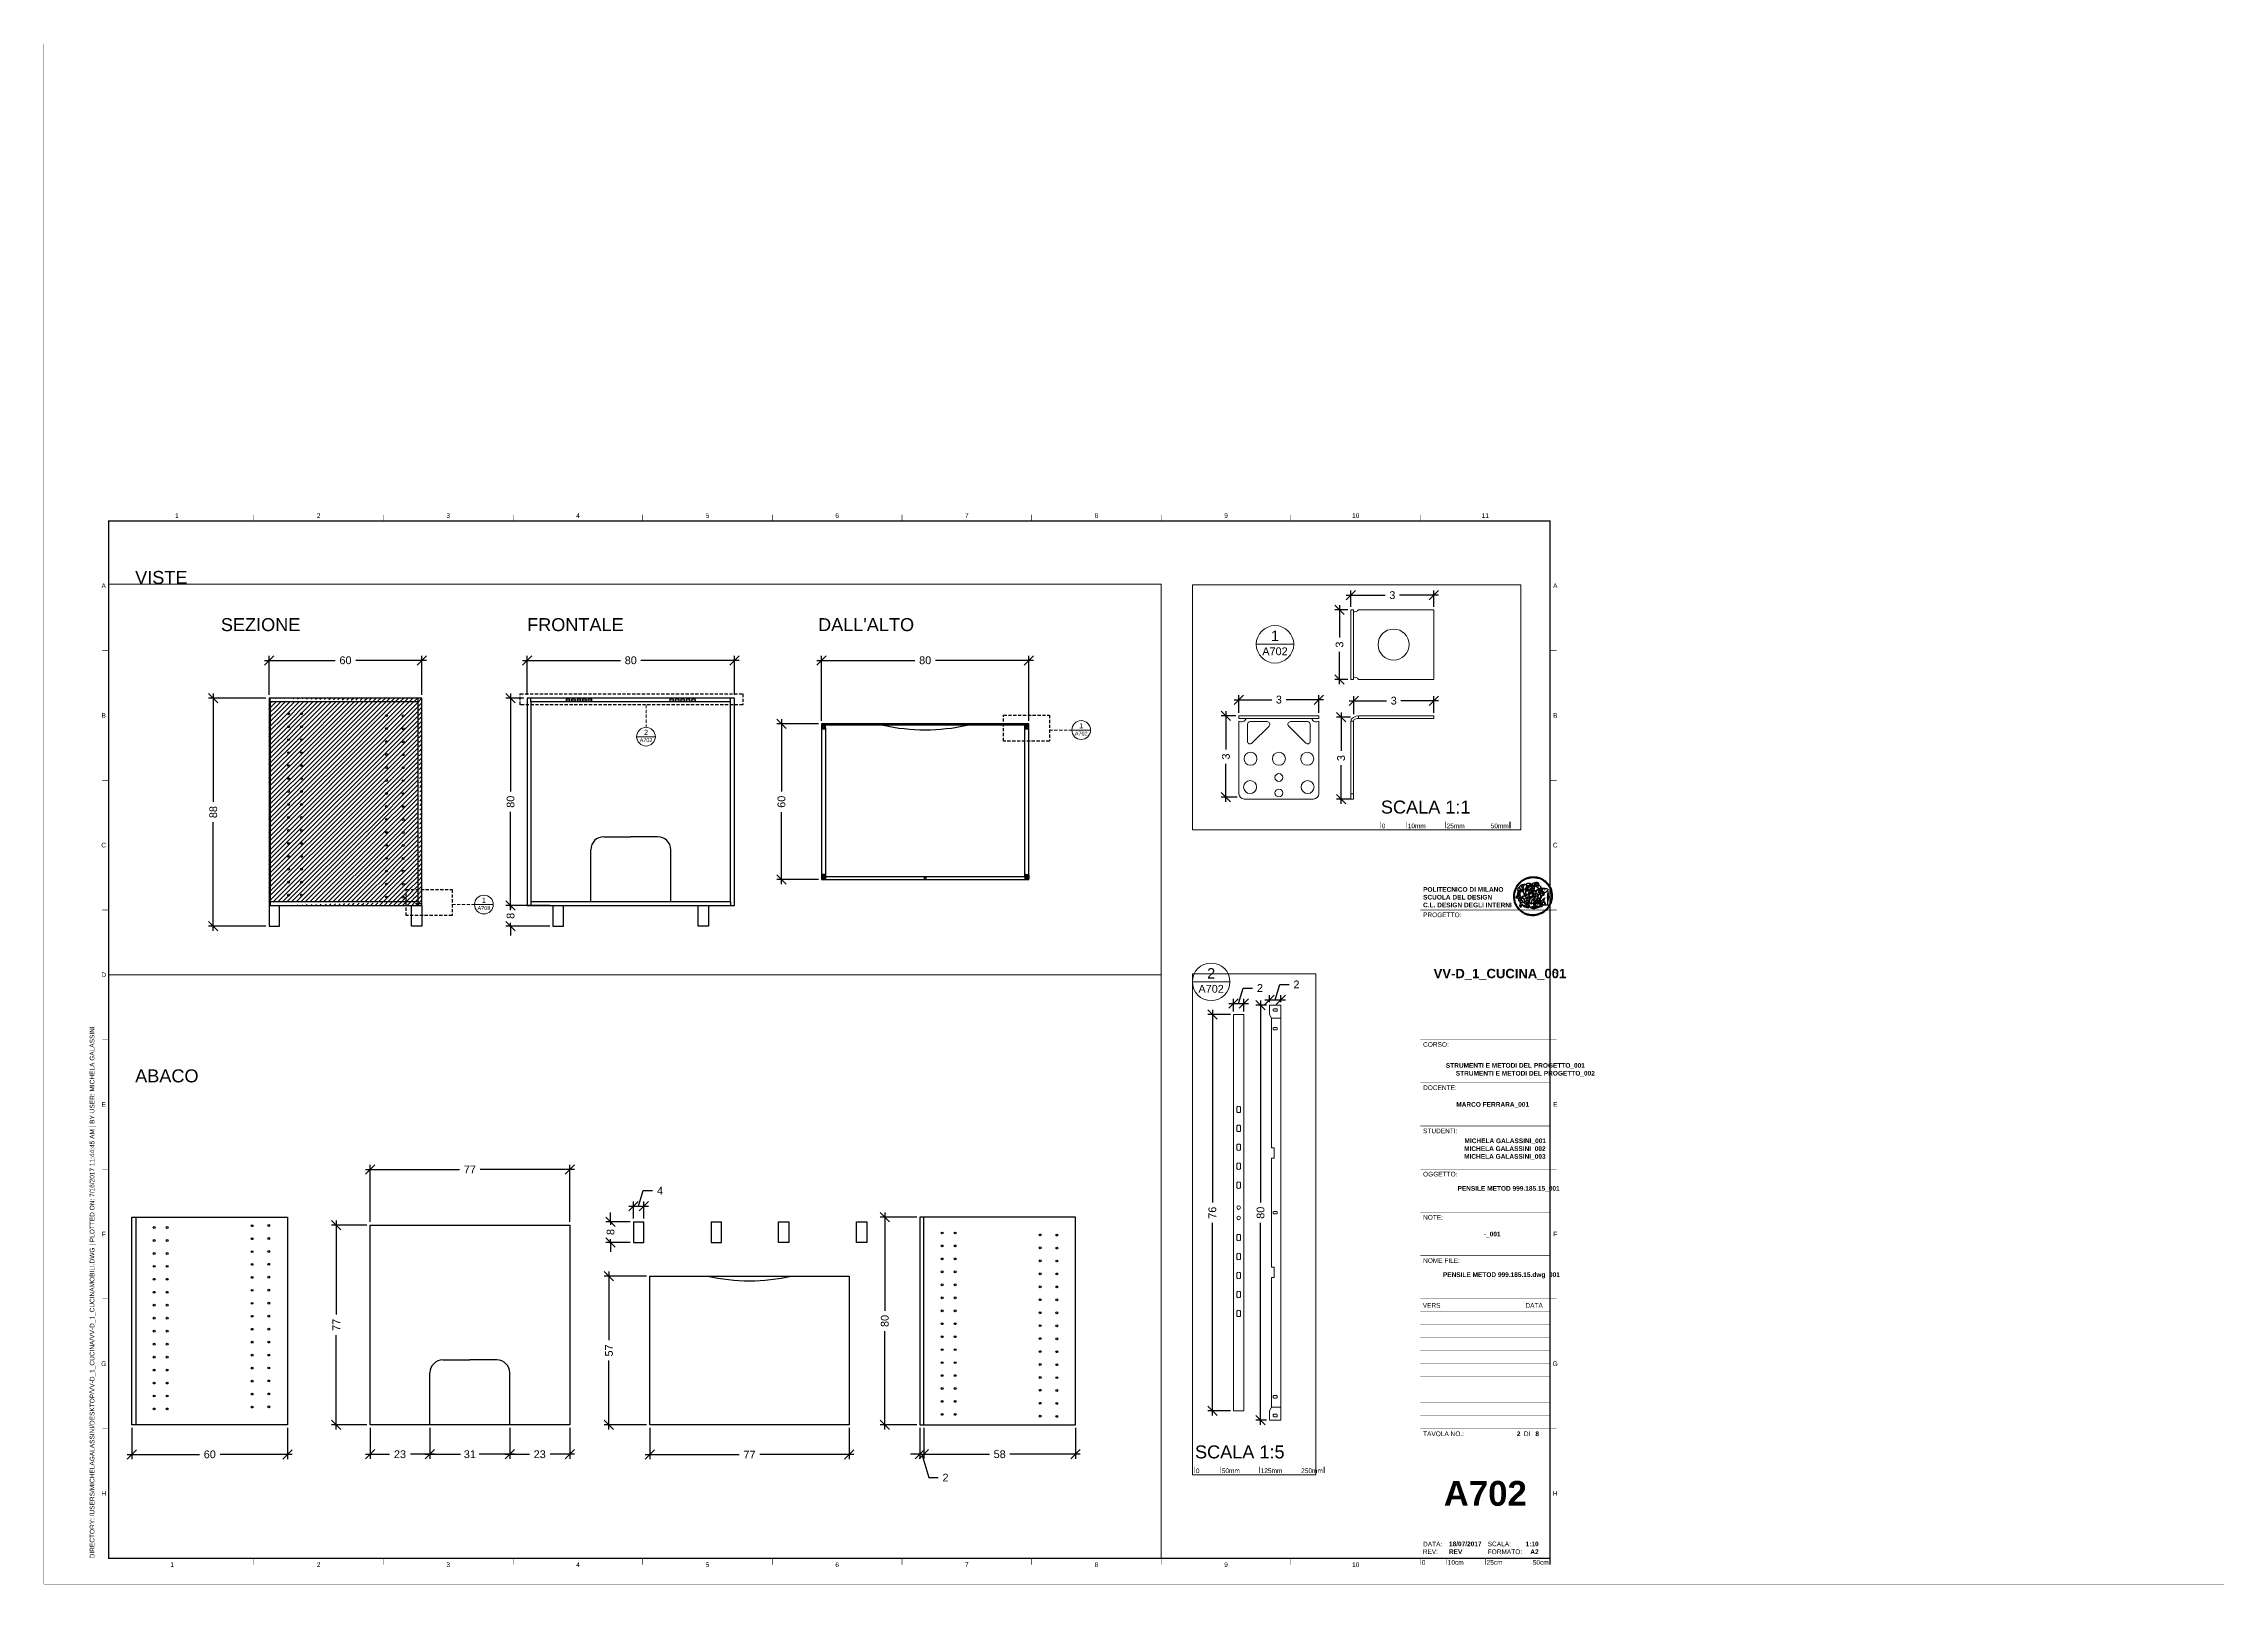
# Paper-space layout 'A702' of a CAD drawing. Header units: millimetres. Extents: x -1 to 840, y -1 to 593.
# The model-space entities are those that its viewports show. They can reach past a viewport. Long polylines and large blocks are cut down to what shows.
import ezdxf
from ezdxf.enums import TextEntityAlignment as Align

# ---------------------------------------------------------------- set-up
doc = ezdxf.new("R2010")
doc.units = ezdxf.units.MM
doc.linetypes.add('ACAD_ISO02W100', pattern=[15, 12, -3])
doc.linetypes.add('DASHED2', pattern=[0.375, 0.25, -0.125])
for name, color, linetype, lineweight in [('A-ANNO-SYMB', 3, 'Continuous', 18), ('meccanismi', 4, 'Continuous', 18), ('viti', 2, 'Continuous', 18)]:
    doc.layers.add(name, color=color, linetype=linetype, lineweight=lineweight)
for name, color, linetype in [('ABACO', 5, 'Continuous'), ('G-ANNO-LOGO', 3, 'Continuous'), ('G-ANNO-TEXT', 3, 'Continuous'), ('G-ANNO-TTLB', 3, 'Continuous'), ('QUOTE', 3, 'Continuous')]:
    doc.layers.add(name, color=color, linetype=linetype)
doc.layers.add('G-ANNO-NPLT', color=210, linetype='Continuous', plot=False)
doc.styles.add('ARIAL', font='Arial.ttf')
doc.styles.add('ARIAL-BOLD', font='Arial Bold.ttf')
doc.styles.add('E-ARIAL', font='Arial.ttf')
doc.styles.get("Standard").update_dxf_attribs({"font": 'Arial.ttf'})
doc.dimstyles.new('TICK_36', dxfattribs={"dimtxt": 3, "dimasz": 3.6, "dimexe": 1.8, "dimexo": 1.2, "dimgap": 1.8, "dimtad": 0, "dimdec": 0, "dimzin": 0, "dimdsep": 46, "dimtxsty": 'ARIAL', "dimblk": 'OBLIQUE', "dimblk1": 'OBLIQUE', "dimblk2": 'OBLIQUE', "dimcen": 1.8, "dimdle": 1.8, "dimclrd": 256, "dimclrt": 256, "dimadec": 0, "dimazin": 0, "dimtfac": 1, "dimtdec": 0, "dimtmove": 1, "dimatfit": 3, "dimldrblk": 'OPEN90', "dimfxl": 1, "dimtfill": 1, "dimtolj": 1, "dimtzin": 0, "dimarcsym": 0})
pattern_1 = [(45, (441.5808, 2513.2355), (-0.8838835, 0.8838835), [])]

# ---------------------------------------------------------------- blocks, each defined once
blk = doc.blocks.new('*U141')
at = {"layer": 'G-ANNO-TTLB', "const_width": 0.18}
for points in [[(0, -2.5), (0, 0)], [(10, 0), (10, -2.5)], [(25, 0), (25, -2.5)]]:
    blk.add_lwpolyline(points, dxfattribs=at)
at = {"layer": 'G-ANNO-TTLB'}
blk.add_lwpolyline([(50, 0, 0.48, 0.48, 0), (50, -2.5, 0.48, 0.48, 0)], format="xyseb", dxfattribs=at)
at = {"layer": 'G-ANNO-TEXT', "style": 'E-ARIAL'}
blk.add_text('0', height=1.8, dxfattribs=at).set_placement((1.2, -0.7), align=Align.TOP_CENTER)
for s, p in [('10cm', (10.5, -2.5)), ('25cm', (25.5, -2.5))]:
    blk.add_text(s, height=1.8, dxfattribs=at).set_placement(p)
blk.add_text('50cm', height=1.8, dxfattribs=at).set_placement((49.5, -2.5), align=Align.RIGHT)
blk = doc.blocks.new('logoPolimi')
for p, q in [((-2.37, 0.12), (-2.16, 0.11)), ((-2.37, 0.01), (-2.16, 0.01)), ((-2.36, 0.23), (-2.15, 0.21)), ((-2.35, 0.34), (-2.14, 0.31)), ((-2.33, 0.45), (-2.12, 0.41)), ((-2.3, 0.55), (-2.1, 0.51)), ((-2.28, 0.66), (-2.07, 0.6)), ((-2.24, 0.77), (-2.04, 0.7)), ((-2.2, 0.87), (-2.01, 0.79)), ((-2.16, 0.97), (-1.97, 0.89)), ((-2.11, 1.07), (-1.93, 0.98)), ((-2.06, 1.17), (-1.88, 1.07)), ((-2.01, 1.26), (-1.83, 1.15)), ((-1.94, 1.36), (-1.77, 1.24)), ((-1.88, 1.45), (-1.71, 1.32)), ((-1.84, 0.03), (-1.82, 0.35)), ((-1.81, 1.53), (-1.65, 1.4)), ((-1.74, 1.61), (-1.58, 1.47)), ((-1.73, 0.59), (-1.73, 0.59)), ((-1.73, 0.59), (-1.73, 0.59)), ((-1.66, 1.69), (-1.51, 1.54)), ((-1.65, 0.57), (-1.65, 0.57)), ((-1.59, 1.12), (-1.59, 1.12)), ((-1.58, 1.77), (-1.44, 1.61)), ((-1.51, 0.55), (-1.51, 0.55)), ((-1.51, 0.55), (-1.51, 0.55)), ((-1.49, 1.84), (-1.36, 1.68)), ((-1.41, 1.91), (-1.28, 1.74)), ((-1.32, 1.97), (-1.2, 1.8)), ((-1.31, 0.79), (-1.21, 0.75)), ((-1.21, 0.75), (-1.31, 0.79)), ((-1.21, 0.75), (-1.31, 0.79)), ((-1.22, 2.03), (-1.11, 1.85)), ((-1.21, 0.75), (-1.21, 0.75)), ((-1.21, 0.75), (-1.21, 0.75)), ((-1.19, 0.76), (-1.19, 0.76)), ((-1.19, 0.76), (-1.19, 0.76)), ((-1.17, 0.99), (-1.18, 0.99)), ((-1.18, 0.99), (-1.17, 0.99)), ((-1.16, 0.57), (-1.16, 0.57)), ((-1.16, 0.57), (-1.16, 0.57)), ((-1.13, 2.09), (-1.03, 1.9)), ((-1.1, 0.01), (-0.99, 0.06)), ((-0.99, 0.06), (-1.1, 0.01)), ((-0.99, 0.06), (-1.1, 0.01)), ((-1.03, 2.14), (-0.94, 1.95)), ((-0.99, 0.06), (-0.99, 0.06)), ((-0.99, 0.06), (-0.99, 0.06)), ((-0.97, 0.79), (-0.98, 0.79)), ((-0.89, 0.84), (-0.97, 0.79)), ((-0.97, 0.79), (-0.89, 0.84)), ((-0.96, 1.41), (-0.96, 1.41)), ((-0.96, 1.41), (-0.96, 1.41)), ((-0.93, 2.18), (-0.84, 1.99)), ((-0.89, 0.84), (-0.82, 0.87)), ((-0.82, 0.87), (-0.89, 0.84)), ((-0.89, 0.84), (-0.82, 0.87)), ((-0.88, 0.83), (-0.89, 0.84)), ((-0.85, 1.39), (-0.85, 1.39)), ((-0.85, 1.39), (-0.85, 1.39)), ((-0.84, 0.14), (-0.84, 0.14)), ((-0.83, 2.22), (-0.75, 2.03)), ((-0.77, 1.08), (-0.78, 1.08)), ((-0.78, 1.08), (-0.77, 1.08)), ((-0.61, 1.12), (-0.77, 1.08)), ((-0.77, 1.08), (-0.61, 1.12)), ((-0.77, 1.08), (-0.61, 1.12)), ((-0.75, 1.3), (-0.76, 1.29)), ((-0.76, 1.29), (-0.75, 1.3)), ((-0.72, 2.26), (-0.66, 2.06)), ((-0.65, 0.99), (-0.7, 0.96)), ((-0.69, 0.18), (-0.68, 0.18)), ((-0.66, 0.93), (-0.66, 0.93)), ((-0.66, 0.93), (-0.64, 0.93)), ((-0.66, 0.93), (-0.66, 0.93)), ((-0.66, 0.93), (-0.66, 0.93)), ((-0.63, 1.01), (-0.63, 1.01)), ((-0.63, 1.01), (-0.62, 1.01)), ((-0.63, 0.66), (-0.63, 0.66)), ((-0.61, 2.29), (-0.56, 2.09)), ((-0.6, 1.12), (-0.61, 1.12)), ((-0.61, 1.12), (-0.6, 1.12)), ((-0.61, 1.12), (-0.6, 1.12)), ((-0.61, 0.86), (-0.57, 0.85)), ((-0.57, 0.85), (-0.61, 0.86)), ((-0.61, 0.86), (-0.57, 0.85)), ((-0.53, 1.08), (-0.6, 1.12)), ((-0.6, 1.12), (-0.6, 1.11)), ((-0.6, 1.12), (-0.53, 1.08)), ((-0.57, 0.8), (-0.59, 0.8)), ((-0.57, 0.85), (-0.53, 0.84)), ((-0.57, 0.85), (-0.57, 0.85)), ((-0.57, 0.85), (-0.57, 0.85)), ((-0.57, 0.85), (-0.53, 0.84)), ((-0.56, 0.29), (-0.49, 0.48)), ((-0.56, 0.14), (-0.56, 0.29)), ((-0.5, 0.11), (-0.56, 0.14)), ((-0.53, 0.84), (-0.51, 0.84)), ((-0.53, 0.84), (-0.51, 0.84)), ((-0.53, 0.84), (-0.53, 0.84)), ((-0.51, 2.32), (-0.46, 2.11)), ((-0.51, 0.11), (-0.51, 0.11)), ((-0.51, 0.11), (-0.51, 0.11)), ((-0.34, 0.33), (-0.5, 0.11)), ((-0.49, 0.48), (-0.41, 0.55)), ((-0.42, 0.8), (-0.47, 0.79)), ((-0.42, 0.8), (-0.47, 0.79)), ((-0.47, 0.79), (-0.45, 0.76)), ((-0.47, 0.79), (-0.45, 0.76)), ((-0.45, 1.14), (-0.42, 1.11)), ((-0.42, 1.26), (-0.36, 1.22)), ((-0.41, 0.55), (-0.34, 0.49)), ((-0.4, 2.34), (-0.36, 2.13)), ((-0.4, 1.37), (-0.38, 1.38)), ((-0.39, 1.37), (-0.4, 1.37)), ((-0.35, 1.33), (-0.4, 1.37)), ((-0.39, 1.24), (-0.4, 1.23)), ((-0.38, 1.14), (-0.38, 1.14)), ((-0.34, 0.49), (-0.09, 0.48)), ((-0.16, 0.32), (-0.34, 0.33)), ((-0.14, 0.32), (-0.31, 0.34)), ((-0.29, 2.35), (-0.26, 2.14)), ((-0.28, 1.3), (-0.29, 1.3)), ((-0.28, 1.3), (-0.28, 1.3)), ((-0.18, 2.36), (-0.16, 2.15)), ((-0.16, 1.24), (-0.16, 1.25)), ((-0.16, 1.25), (-0.16, 1.25)), ((-0.16, 0.49), (-0.14, 0.64)), ((-0.06, 0.27), (-0.16, 0.32)), ((-0.1, 0.88), (-0.09, 0.87)), ((-0.08, 1.37), (-0.08, 1.38)), ((-0.08, 1.23), (-0.05, 1.21)), ((-0.05, 1.21), (-0.08, 1.23)), ((-0.08, 1.23), (-0.05, 1.21)), ((-0.07, 2.37), (-0.06, 2.16)), ((-0.03, 0.26), (-0.06, 0.27)), ((-0.05, 1.21), (-0.04, 1.21)), ((-0.04, 1.21), (-0.05, 1.21)), ((-0.04, 1.21), (-0.04, 1.21)), ((-0.04, 1.21), (-0.04, 1.21)), ((-0.04, 0.48), (-0.03, 0.26)), ((0.03, 1.15), (0.03, 1.15)), ((0.03, 0.66), (0.03, 0.67)), ((0.04, 2.37), (0.04, 2.16)), ((0.07, 0.58), (0.07, 0.57)), ((0.1, 1.18), (0.1, 1.18)), ((0.1, 0.84), (0.1, 0.84)), ((0.13, 1.32), (0.17, 1.19)), ((0.15, 2.36), (0.14, 2.16)), ((0.14, 0.71), (0.34, 0.65)), ((0.31, 0.56), (0.17, 0.63)), ((0.26, 2.36), (0.24, 2.15)), ((0.27, 1.61), (0.27, 1.61)), ((0.27, 1.61), (0.27, 1.61)), ((0.27, 1.61), (0.27, 1.61)), ((0.29, 1.29), (0.29, 1.29)), ((0.29, 1.29), (0.29, 1.29)), ((0.29, 1.29), (0.29, 1.29)), ((0.29, 1.29), (0.29, 1.29)), ((0.33, 0.49), (0.34, 0.49)), ((0.33, 0.03), (0.35, 0.03)), ((0.33, 0.03), (0.35, 0.03)), ((0.37, 2.34), (0.34, 2.13)), ((0.34, 0.65), (0.34, 0.64)), ((0.35, 0.03), (0.57, 0.06)), ((0.35, 0.03), (0.57, 0.06)), ((0.35, 0.03), (0.35, 0.03)), ((0.35, 0.03), (0.35, 0.03)), ((0.38, 1.36), (0.37, 1.35)), ((0.38, 0.34), (0.37, 0.34)), ((0.38, 0.34), (0.38, 0.34)), ((0.43, 0.67), (0.39, 0.64)), ((0.48, 2.32), (0.44, 2.12)), ((0.49, 1.05), (0.51, 1.13)), ((0.51, 1.13), (0.49, 1.05)), ((0.49, 1.05), (0.51, 1.13)), ((0.51, 1.31), (0.5, 1.29)), ((0.51, 1.13), (0.52, 1.23)), ((0.52, 1.23), (0.51, 1.23)), ((0.51, 1.23), (0.52, 1.23)), ((0.52, 1.23), (0.51, 1.13)), ((0.51, 1.13), (0.52, 1.23)), ((0.52, 1.24), (0.6, 1.37)), ((0.52, 1.23), (0.6, 1.36)), ((0.6, 1.36), (0.52, 1.23)), ((0.52, 1.23), (0.52, 1.23)), ((0.52, 1.23), (0.52, 1.24)), ((0.52, 1.23), (0.52, 1.23)), ((0.55, 1.07), (0.53, 1.06)), ((0.53, 1.04), (0.53, 1.06)), ((0.53, 1.05), (0.53, 1.04)), ((0.59, 2.3), (0.54, 2.09)), ((0.54, 0.3), (0.63, 0.32)), ((0.54, -0.08), (0.61, 0.06)), ((0.61, 0.06), (0.54, -0.08)), ((0.54, -0.08), (0.61, 0.06)), ((0.56, 0.19), (0.59, 0.21)), ((0.57, 1.07), (0.57, 1.07)), ((0.57, 1.07), (0.57, 1.07)), ((0.57, 1.07), (0.57, 1.07)), ((0.57, 1.07), (0.57, 1.07)), ((0.57, 1.07), (0.57, 1.07)), ((0.57, 1.07), (0.57, 1.07)), ((0.57, 1.07), (0.57, 1.07)), ((0.58, 0.3), (0.59, 0.29)), ((0.59, 0.78), (0.59, 0.79)), ((0.59, 0.79), (0.59, 0.79)), ((0.59, 0.79), (0.59, 0.79)), ((0.59, 0.79), (0.59, 0.78)), ((0.61, 0.06), (0.6, 0.07)), ((0.6, 0.07), (0.61, 0.06)), ((0.61, 0.06), (0.61, 0.07)), ((0.62, 0.21), (0.65, 0.22)), ((0.69, 2.27), (0.63, 2.07)), ((0.64, 1.37), (0.65, 1.37)), ((0.69, 0.86), (0.68, 0.86)), ((0.68, 0.86), (0.69, 0.86)), ((0.68, 0.76), (0.68, 0.76)), ((0.8, 2.23), (0.73, 2.03)), ((0.76, 0.26), (0.76, 0.26)), ((0.9, 2.19), (0.82, 2)), ((0.82, 0.35), (0.84, 0.36)), ((0.82, 0.35), (0.82, 0.35)), ((0.84, 0.36), (0.84, 0.37)), ((0.85, 0.34), (1.05, 0.35)), ((1, 2.15), (0.91, 1.96)), ((0.93, 1.05), (0.93, 1.05)), ((0.93, 1.05), (0.93, 1.05)), ((0.93, 1.05), (0.93, 1.04)), ((0.93, 1.05), (0.93, 1.05)), ((0.97, 0.66), (0.96, 0.66)), ((1.01, 0.97), (0.98, 0.96)), ((1.1, 2.1), (1, 1.91)), ((1.2, 2.04), (1.09, 1.86)), ((1.17, 0.96), (1.17, 0.95)), ((1.17, 0.95), (1.17, 0.95)), ((1.29, 1.99), (1.18, 1.81)), ((1.38, 1.92), (1.26, 1.75)), ((1.34, 0.37), (1.26, 0.04)), ((1.27, 0.37), (1.27, 0.38)), ((1.28, 0.95), (1.28, 0.95)), ((1.47, 1.86), (1.34, 1.69)), ((1.37, 0.73), (1.46, 0.81)), ((1.41, 0.4), (1.41, 0.41)), ((1.56, 1.79), (1.42, 1.63)), ((1.64, 1.71), (1.49, 1.56)), ((1.49, 0.9), (1.57, 0.92)), ((1.72, 1.63), (1.56, 1.49)), ((1.67, 0.6), (1.57, 0.53)), ((1.79, 1.55), (1.63, 1.41)), ((1.86, 1.47), (1.7, 1.34)), ((1.93, 1.38), (1.76, 1.26)), ((1.99, 1.29), (1.81, 1.17)), ((2.05, 1.19), (1.87, 1.09)), ((2.1, 1.1), (1.92, 1)), ((2.15, 1), (1.96, 0.91)), ((2.19, 0.9), (2, 0.82)), ((2.23, 0.79), (2.04, 0.72)), ((2.27, 0.69), (2.07, 0.63)), ((2.3, 0.58), (2.09, 0.53)), ((2.32, 0.47), (2.12, 0.43)), ((2.34, 0.37), (2.13, 0.33)), ((2.36, 0.26), (2.15, 0.23)), ((2.37, 0.15), (2.16, 0.13)), ((2.37, 0.04), (2.16, 0.03)), ((-2.37, -0.1), (-2.16, -0.09)), ((-2.36, -0.21), (-2.15, -0.19)), ((-2.35, -0.32), (-2.14, -0.29)), ((-2.33, -0.43), (-2.12, -0.39)), ((-2.31, -0.54), (-2.1, -0.49)), ((-2.28, -0.65), (-2.08, -0.59)), ((-2.25, -0.75), (-2.05, -0.69)), ((-2.21, -0.86), (-2.02, -0.78)), ((-2.17, -0.96), (-1.98, -0.87)), ((-2.12, -1.06), (-1.93, -0.96)), ((-2.07, -1.16), (-1.89, -1.05)), ((-2.04, -0.15), (-1.97, -0.2)), ((-2.01, -1.25), (-1.84, -1.14)), ((-1.95, -1.34), (-1.78, -1.22)), ((-1.89, -1.43), (-1.72, -1.31)), ((-1.82, -1.52), (-1.66, -1.38)), ((-1.75, -1.6), (-1.59, -1.46)), ((-1.67, -1.68), (-1.52, -1.53)), ((-1.58, -0.12), (-1.6, -0.18)), ((-1.6, -0.18), (-1.58, -0.28)), ((-1.57, -0.54), (-1.59, -0.54)), ((-1.59, -0.54), (-1.59, -0.54)), ((-1.59, -1.76), (-1.45, -1.6)), ((-1.56, -0.32), (-1.56, -0.31)), ((-1.56, -0.31), (-1.56, -0.31)), ((-1.53, -0.65), (-1.53, -0.65)), ((-1.53, -0.65), (-1.53, -0.65)), ((-1.51, -1.83), (-1.37, -1.67)), ((-1.48, -0.86), (-1.48, -0.85)), ((-1.42, -0.37), (-1.42, -0.37)), ((-1.42, -1.9), (-1.29, -1.73)), ((-1.38, -0.46), (-1.38, -0.46)), ((-1.33, -1.96), (-1.21, -1.79)), ((-1.31, -0.24), (-1.31, -0.23)), ((-1.31, -0.23), (-1.31, -0.24)), ((-1.24, -2.02), (-1.13, -1.84)), ((-1.23, -0.19), (-1.23, -0.19)), ((-1.23, -0.19), (-1.23, -0.19)), ((-1.23, -0.19), (-1.23, -0.19)), ((-1.23, -0.19), (-1.23, -0.19)), ((-1.14, -2.08), (-1.04, -1.89)), ((-1.04, -2.13), (-0.95, -1.94)), ((-1.01, -0.39), (-1.02, -0.39)), ((-1.02, -0.39), (-1.01, -0.39)), ((-1.02, -0.7), (-1.02, -0.7)), ((-1.02, -0.7), (-1.02, -0.7)), ((-1.02, -0.7), (-1.02, -0.7)), ((-0.94, -2.18), (-0.86, -1.98)), ((-0.84, -2.22), (-0.77, -2.02)), ((-0.79, -0.51), (-0.83, -0.58)), ((-0.83, -0.58), (-0.79, -0.51)), ((-0.83, -0.58), (-0.79, -0.51)), ((-0.78, -1.05), (-0.83, -0.94)), ((-0.83, -0.94), (-0.78, -1.05)), ((-0.83, -0.94), (-0.83, -0.94)), ((-0.83, -0.94), (-0.78, -1.05)), ((-0.82, -1.23), (-0.82, -1.23)), ((-0.82, -1.23), (-0.77, -1.23)), ((-0.77, -1.23), (-0.82, -1.23)), ((-0.82, -1.23), (-0.82, -1.23)), ((-0.77, -1.23), (-0.82, -1.23)), ((-0.75, -0.96), (-0.8, -0.89)), ((-0.8, -0.89), (-0.79, -0.92)), ((-0.79, -0.92), (-0.8, -0.89)), ((-0.8, -0.89), (-0.75, -0.96)), ((-0.79, -0.92), (-0.8, -0.89)), ((-0.8, -0.89), (-0.8, -0.89)), ((-0.8, -0.89), (-0.75, -0.96)), ((-0.79, -0.92), (-0.78, -0.95)), ((-0.78, -0.95), (-0.79, -0.92)), ((-0.78, -0.95), (-0.79, -0.92)), ((-0.77, -0.49), (-0.78, -0.48)), ((-0.78, -0.48), (-0.77, -0.49)), ((-0.78, -0.95), (-0.76, -1)), ((-0.76, -1), (-0.78, -0.95)), ((-0.76, -1), (-0.78, -0.95)), ((-0.71, -0.89), (-0.75, -0.87)), ((-0.75, -0.87), (-0.71, -0.89)), ((-0.75, -0.87), (-0.71, -0.89)), ((-0.72, -1.01), (-0.75, -0.96)), ((-0.75, -0.96), (-0.72, -1.01)), ((-0.75, -0.96), (-0.72, -1.01)), ((-0.74, -2.25), (-0.67, -2.05)), ((-0.64, -0.93), (-0.71, -0.89)), ((-0.71, -0.89), (-0.64, -0.93)), ((-0.71, -0.89), (-0.64, -0.93)), ((-0.66, -0.53), (-0.66, -0.53)), ((-0.66, -0.53), (-0.66, -0.53)), ((-0.66, -0.53), (-0.66, -0.53)), ((-0.63, -2.29), (-0.57, -2.08)), ((-0.52, -2.31), (-0.48, -2.11)), ((-0.39, -0.81), (-0.51, -0.69)), ((-0.51, -1.04), (-0.5, -1.04)), ((-0.48, -0.42), (-0.48, -0.42)), ((-0.48, -0.42), (-0.48, -0.42)), ((-0.48, -0.42), (-0.48, -0.42)), ((-0.42, -2.33), (-0.38, -2.13)), ((-0.41, -0.51), (-0.41, -0.51)), ((-0.38, -0.05), (-0.39, -0.12)), ((-0.39, -0.12), (-0.37, -0.1)), ((-0.35, -0.14), (-0.37, -0.08)), ((-0.37, -0.09), (-0.37, -0.09)), ((-0.33, -0.12), (-0.35, -0.14)), ((-0.32, -0.14), (-0.35, -0.14)), ((-0.35, -0.18), (-0.34, -0.22)), ((-0.34, -0.08), (-0.29, -0.16)), ((-0.34, -0.22), (-0.34, -0.22)), ((-0.27, -0.17), (-0.32, -0.14)), ((-0.31, -2.35), (-0.28, -2.14)), ((-0.25, -0.91), (-0.26, -0.9)), ((-0.26, -1.29), (0.1, -1.2)), ((0.1, -1.2), (-0.26, -1.29)), ((0.08, -1.4), (-0.26, -1.29)), ((-0.26, -1.29), (0.08, -1.4)), ((-0.26, -1.38), (-0.26, -1.29)), ((-0.26, -1.29), (-0.26, -1.29)), ((-0.26, -1.29), (-0.26, -1.38)), ((-0.26, -1.29), (0.08, -1.4)), ((-0.26, -1.29), (-0.26, -1.29)), ((0.08, -1.49), (-0.26, -1.38)), ((-0.26, -1.38), (0.09, -1.49)), ((-0.2, -2.36), (-0.18, -2.15)), ((-0.14, -0.15), (-0.16, -0.13)), ((-0.11, -0.04), (-0.12, -0.05)), ((-0.09, -2.37), (-0.08, -2.16)), ((-0.04, -0.41), (-0.01, -0.44)), ((-0.01, -0.44), (-0.04, -0.41)), ((-0.04, -0.41), (-0.01, -0.44)), ((0.03, -2.37), (0.02, -2.16)), ((0.07, -0.84), (0.07, -0.84)), ((0.07, -0.84), (0.07, -0.84)), ((0.1, -1.2), (0.08, -1.32)), ((0.08, -1.32), (0.13, -1.2)), ((0.08, -1.4), (0.72, -1.22)), ((0.72, -1.22), (0.08, -1.4)), ((0.08, -1.4), (0.72, -1.22)), ((0.72, -1.31), (0.08, -1.49)), ((0.08, -1.44), (0.08, -1.4)), ((0.08, -1.4), (0.08, -1.44)), ((0.08, -1.4), (0.08, -1.49)), ((0.08, -1.49), (0.08, -1.44)), ((0.08, -1.44), (0.08, -1.44)), ((0.08, -1.44), (0.08, -1.45)), ((0.08, -1.45), (0.08, -1.46)), ((0.08, -1.46), (0.08, -1.49)), ((0.1, -1.01), (0.09, -0.86)), ((0.1, -1.01), (0.09, -0.86)), ((0.09, -1.49), (0.72, -1.31)), ((0.1, -1.2), (0.12, -1.04)), ((0.12, -1.04), (0.1, -1.2)), ((0.13, -1.2), (0.1, -1.2)), ((0.1, -1.2), (0.13, -1.2)), ((0.13, -1.2), (0.1, -1.2)), ((0.1, -1.2), (0.1, -1.2)), ((0.11, -0.44), (0.11, -0.44)), ((0.11, -0.44), (0.11, -0.44)), ((0.12, -0.21), (0.12, -0.21)), ((0.12, -0.21), (0.12, -0.21)), ((0.12, -0.21), (0.12, -0.21)), ((0.12, -0.21), (0.12, -0.21)), ((0.12, -0.21), (0.12, -0.21)), ((0.12, -0.21), (0.12, -0.21)), ((0.12, -0.21), (0.12, -0.21)), ((0.12, -0.21), (0.12, -0.21)), ((0.12, -0.21), (0.12, -0.21)), ((0.12, -0.21), (0.12, -0.21)), ((0.12, -0.21), (0.12, -0.21)), ((0.12, -0.21), (0.12, -0.21)), ((0.12, -0.21), (0.12, -0.21)), ((0.12, -0.56), (0.14, -0.53)), ((0.14, -0.53), (0.12, -0.56)), ((0.12, -0.56), (0.14, -0.53)), ((0.12, -1.04), (0.12, -1.04)), ((0.12, -1.04), (0.12, -1.04)), ((0.12, -1.04), (0.12, -1.04)), ((0.14, -2.37), (0.12, -2.16)), ((0.21, -0.99), (0.13, -1.2)), ((0.13, -1.2), (0.21, -0.99)), ((0.36, -1.14), (0.13, -1.2)), ((0.13, -1.2), (0.26, -1.17)), ((0.14, -0.53), (0.16, -0.49)), ((0.16, -0.49), (0.14, -0.53)), ((0.14, -0.53), (0.16, -0.49)), ((0.16, -0.49), (0.16, -0.49)), ((0.16, -0.49), (0.16, -0.49)), ((0.28, -1.19), (0.21, -0.99)), ((0.21, -0.99), (0.31, -1.27)), ((0.25, -2.36), (0.22, -2.15)), ((0.24, -0.17), (0.24, -0.16)), ((0.24, -0.16), (0.24, -0.17)), ((0.25, -0.84), (0.25, -0.88)), ((0.25, -0.88), (0.25, -0.84)), ((0.25, -0.88), (0.25, -0.84)), ((0.25, -0.88), (0.29, -1.17)), ((0.26, -0.88), (0.25, -0.88)), ((0.31, -1.27), (0.25, -0.88)), ((0.26, -1.17), (0.28, -1.16)), ((0.28, -1.16), (0.36, -1.14)), ((0.29, -1.17), (0.28, -1.19)), ((0.35, -2.34), (0.32, -2.14)), ((0.36, -1.14), (0.72, -1.22)), ((0.72, -1.22), (0.36, -1.14)), ((0.46, -2.32), (0.42, -2.12)), ((0.49, -0.31), (0.49, -0.31)), ((0.49, -0.31), (0.49, -0.31)), ((0.5, -0.27), (0.5, -0.27)), ((0.51, -0.27), (0.51, -0.27)), ((0.57, -2.3), (0.52, -2.1)), ((0.68, -2.27), (0.62, -2.07)), ((0.78, -2.24), (0.71, -2.04)), ((0.72, -0.81), (0.75, -0.89)), ((0.72, -1.22), (0.72, -1.31)), ((0.72, -1.31), (0.72, -1.22)), ((0.74, -0.23), (0.74, -0.23)), ((0.74, -0.23), (0.75, -0.24)), ((0.75, -0.23), (0.75, -0.23)), ((0.89, -2.2), (0.81, -2)), ((0.86, -0.25), (0.82, -0.34)), ((0.87, -0.22), (0.86, -0.23)), ((0.87, -0.22), (0.86, -0.25)), ((0.99, -2.15), (0.9, -1.96)), ((0.96, -0.58), (0.96, -0.57)), ((1.09, -2.11), (0.99, -1.92)), ((1.05, -1.05), (1.04, -1.05)), ((1.19, -2.05), (1.08, -1.87)), ((1.28, -2), (1.17, -1.82)), ((1.37, -1.93), (1.25, -1.76)), ((1.31, -0.27), (1.3, -0.26)), ((1.3, -0.26), (1.3, -0.26)), ((1.3, -0.26), (1.3, -0.26)), ((1.3, -0.26), (1.31, -0.27)), ((1.3, -0.26), (1.3, -0.26)), ((1.46, -1.87), (1.33, -1.7)), ((1.54, -1.8), (1.41, -1.64)), ((1.63, -1.72), (1.48, -1.57)), ((1.71, -1.65), (1.55, -1.5)), ((1.78, -1.57), (1.62, -1.43)), ((1.85, -1.48), (1.69, -1.35)), ((1.92, -1.39), (1.75, -1.27)), ((1.98, -1.3), (1.81, -1.19)), ((2.04, -1.21), (1.86, -1.1)), ((2.09, -1.11), (1.91, -1.01)), ((2.14, -1.01), (1.95, -0.92)), ((2.19, -0.91), (1.99, -0.83)), ((2.23, -0.81), (2.03, -0.74)), ((2.26, -0.7), (2.06, -0.64)), ((2.29, -0.6), (2.09, -0.55)), ((2.32, -0.49), (2.11, -0.45)), ((2.34, -0.38), (2.13, -0.35)), ((2.35, -0.27), (2.15, -0.25)), ((2.37, -0.08), (2.16, -0.07)), ((2.36, -0.16), (2.16, -0.15))]:
    blk.add_line(p, q)
for points in [[(-1.9, 0.12), (-1.94, 0.02), (-2.05, -0.09), (-2.05, -0.09)], [(-1.86, 0.38), (-1.86, 0.38), (-1.87, 0.19), (-1.9, 0.12)], [(-1.76, 0.6), (-1.76, 0.6), (-1.84, 0.57), (-1.86, 0.38)], [(-1.86, -0.04), (-1.84, 0.02), (-1.84, 0.03), (-1.84, 0.03)], [(-1.82, 0.78), (-1.83, 0.8), (-1.85, 0.86), (-1.83, 0.88)], [(-1.82, 0.78), (-1.83, 0.8), (-1.85, 0.86), (-1.83, 0.88)], [(-1.83, 0.88), (-1.81, 0.9), (-1.76, 0.96), (-1.76, 0.96)], [(-1.83, 0.88), (-1.81, 0.9), (-1.76, 0.96), (-1.76, 0.96)], [(-1.76, 0.6), (-1.83, 0.7), (-1.78, 0.74), (-1.78, 0.74)], [(-1.78, 0.74), (-1.79, 0.74), (-1.83, 0.7), (-1.76, 0.6)], [(-1.78, 0.74), (-1.8, 0.76), (-1.81, 0.78), (-1.82, 0.78)], [(-1.78, 0.74), (-1.8, 0.76), (-1.81, 0.78), (-1.82, 0.78)], [(-1.82, 0.35), (-1.81, 0.5), (-1.73, 0.59), (-1.73, 0.59)], [(-1.82, -0.19), (-1.73, -0.07), (-1.75, 0.14), (-1.75, 0.3)], [(-1.75, 0.33), (-1.75, 0.17), (-1.73, -0.05), (-1.8, -0.17)], [(-1.78, 0.74), (-1.75, 0.72), (-1.72, 0.69), (-1.68, 0.7)], [(-1.68, 0.7), (-1.72, 0.69), (-1.75, 0.72), (-1.78, 0.74)], [(-1.68, 0.7), (-1.72, 0.69), (-1.75, 0.72), (-1.78, 0.74)], [(-1.78, 0.74), (-1.78, 0.74), (-1.78, 0.74), (-1.78, 0.74)], [(-1.76, 0.96), (-1.68, 1.1), (-1.59, 1.12), (-1.59, 1.12)], [(-1.76, 0.96), (-1.68, 1.1), (-1.6, 1.12), (-1.6, 1.12)], [(-1.73, 0.59), (-1.74, 0.59), (-1.75, 0.6), (-1.76, 0.6)], [(-1.73, 0.59), (-1.74, 0.59), (-1.75, 0.6), (-1.76, 0.6)], [(-1.75, 0.3), (-1.76, 0.47), (-1.65, 0.57), (-1.65, 0.57)], [(-1.65, 0.57), (-1.65, 0.57), (-1.76, 0.5), (-1.75, 0.33)], [(-1.65, 0.57), (-1.68, 0.58), (-1.7, 0.58), (-1.73, 0.59)], [(-1.65, 0.57), (-1.68, 0.58), (-1.7, 0.58), (-1.73, 0.59)], [(-1.5, 0.71), (-1.53, 0.74), (-1.61, 0.71), (-1.68, 0.7)], [(-1.68, 0.7), (-1.61, 0.71), (-1.53, 0.73), (-1.5, 0.71)], [(-1.5, 0.71), (-1.53, 0.73), (-1.61, 0.71), (-1.68, 0.7)], [(-1.51, 0.55), (-1.56, 0.56), (-1.61, 0.56), (-1.65, 0.57)], [(-1.65, 0.57), (-1.61, 0.56), (-1.56, 0.56), (-1.51, 0.55)], [(-1.51, 0.55), (-1.56, 0.56), (-1.61, 0.56), (-1.65, 0.57)], [(-1.59, 1.12), (-1.6, 1.06), (-1.61, 0.99), (-1.61, 0.97)], [(-1.61, 0.97), (-1.61, 0.99), (-1.6, 1.06), (-1.59, 1.12)], [(-1.61, 0.97), (-1.61, 0.99), (-1.6, 1.06), (-1.59, 1.12)], [(-1.61, 0.97), (-1.61, 0.95), (-1.56, 0.88), (-1.54, 0.87)], [(-1.54, 0.87), (-1.56, 0.88), (-1.61, 0.95), (-1.61, 0.97)], [(-1.54, 0.87), (-1.56, 0.88), (-1.61, 0.96), (-1.61, 0.97)], [(-1.59, 1.12), (-1.59, 1.13), (-1.59, 1.15), (-1.58, 1.16)], [(-1.59, 1.12), (-1.59, 1.13), (-1.59, 1.15), (-1.58, 1.16)], [(-1.58, 1.16), (-1.57, 1.21), (-1.52, 1.23), (-1.49, 1.25)], [(-1.58, 1.16), (-1.57, 1.21), (-1.52, 1.23), (-1.49, 1.25)], [(-1.58, 0.36), (-1.58, 0.48), (-1.51, 0.55), (-1.51, 0.55)], [(-1.51, 0.55), (-1.51, 0.55), (-1.58, 0.48), (-1.58, 0.36)], [(-1.51, 0.55), (-1.51, 0.55), (-1.58, 0.48), (-1.58, 0.36)], [(-1.55, 0.04), (-1.55, 0.08), (-1.58, 0.25), (-1.58, 0.36)], [(-1.58, 0.36), (-1.58, 0.25), (-1.55, 0.08), (-1.55, 0.04)], [(-1.58, 0.36), (-1.58, 0.25), (-1.55, 0.08), (-1.55, 0.04)], [(-1.58, -0.12), (-1.57, -0.06), (-1.55, 0.02), (-1.55, 0.04)], [(-1.55, 0.04), (-1.55, 0.02), (-1.57, -0.06), (-1.58, -0.12)], [(-1.55, 0.04), (-1.55, 0.02), (-1.56, -0.04), (-1.57, -0.1)], [(-1.54, 0.87), (-1.52, 0.85), (-1.47, 0.83), (-1.44, 0.83)], [(-1.44, 0.83), (-1.47, 0.83), (-1.52, 0.85), (-1.54, 0.87)], [(-1.45, 0.83), (-1.47, 0.83), (-1.52, 0.85), (-1.54, 0.87)], [(-1.51, 0.55), (-1.33, 0.54), (-1.16, 0.57), (-1.16, 0.57)], [(-1.16, 0.57), (-1.16, 0.57), (-1.33, 0.54), (-1.51, 0.55)], [(-1.16, 0.57), (-1.16, 0.57), (-1.33, 0.54), (-1.51, 0.55)], [(-1.5, 0.71), (-1.46, 0.68), (-1.4, 0.62), (-1.33, 0.66)], [(-1.33, 0.66), (-1.4, 0.62), (-1.46, 0.68), (-1.5, 0.71)], [(-1.33, 0.66), (-1.4, 0.62), (-1.46, 0.68), (-1.5, 0.71)], [(-1.49, 1.25), (-1.46, 1.26), (-1.42, 1.33), (-1.39, 1.36)], [(-1.49, 1.25), (-1.46, 1.27), (-1.43, 1.34), (-1.39, 1.36)], [(-1.31, 0.79), (-1.33, 0.79), (-1.42, 0.83), (-1.45, 0.83)], [(-1.44, 0.83), (-1.42, 0.83), (-1.33, 0.79), (-1.31, 0.79)], [(-1.31, 0.79), (-1.33, 0.79), (-1.42, 0.83), (-1.44, 0.83)], [(-1.35, 1.1), (-1.4, 1.17), (-1.36, 1.23), (-1.29, 1.31)], [(-1.29, 1.31), (-1.36, 1.23), (-1.4, 1.17), (-1.35, 1.1)], [(-1.35, 1.1), (-1.4, 1.17), (-1.36, 1.23), (-1.29, 1.31)], [(-1.39, 1.36), (-1.35, 1.38), (-1.26, 1.4), (-1.19, 1.41)], [(-1.39, 1.36), (-1.35, 1.38), (-1.26, 1.4), (-1.19, 1.41)], [(-1.18, 0.99), (-1.24, 0.97), (-1.3, 1.03), (-1.35, 1.1)], [(-1.35, 1.1), (-1.3, 1.03), (-1.24, 0.97), (-1.18, 0.99)], [(-1.18, 1), (-1.24, 0.97), (-1.3, 1.03), (-1.35, 1.1)], [(-1.33, 0.66), (-1.28, 0.7), (-1.23, 0.73), (-1.21, 0.75)], [(-1.21, 0.75), (-1.23, 0.73), (-1.28, 0.7), (-1.33, 0.66)], [(-1.21, 0.75), (-1.23, 0.73), (-1.28, 0.7), (-1.33, 0.66)], [(-1.29, 1.31), (-1.22, 1.39), (-1.01, 1.41), (-0.96, 1.41)], [(-0.96, 1.41), (-1.01, 1.41), (-1.22, 1.39), (-1.29, 1.31)], [(-1.29, 1.31), (-1.22, 1.39), (-1.01, 1.41), (-0.96, 1.41)], [(-1.24, -0.02), (-1.21, -0.01), (-1.1, 0.01), (-1.1, 0.01)], [(-1.1, 0.01), (-1.1, 0.01), (-1.21, -0.01), (-1.24, -0.02)], [(-1.1, 0.01), (-1.1, 0.01), (-1.21, -0.01), (-1.24, -0.02)], [(-1.21, 0.75), (-1.2, 0.75), (-1.19, 0.76), (-1.19, 0.76)], [(-1.19, 0.76), (-1.19, 0.76), (-1.2, 0.75), (-1.21, 0.75)], [(-1.19, 0.76), (-1.19, 0.76), (-1.2, 0.76), (-1.21, 0.75)], [(-1.19, 1.41), (-1.11, 1.43), (-0.97, 1.41), (-0.97, 1.41)], [(-1.19, 1.41), (-1.12, 1.43), (-0.98, 1.41), (-0.98, 1.41)], [(-1.19, 0.76), (-1.19, 0.77), (-1.18, 0.78), (-1.18, 0.79)], [(-1.18, 0.79), (-1.18, 0.78), (-1.19, 0.77), (-1.19, 0.76)], [(-1.19, 0.76), (-1.19, 0.77), (-1.19, 0.78), (-1.18, 0.79)], [(-1.18, 0.68), (-1.18, 0.68), (-1.19, 0.71), (-1.19, 0.76)], [(-1.19, 0.76), (-1.19, 0.71), (-1.18, 0.68), (-1.18, 0.68)], [(-1.18, 0.68), (-1.18, 0.68), (-1.19, 0.71), (-1.19, 0.76)], [(-1.18, 0.97), (-1.18, 0.97), (-1.18, 0.98), (-1.17, 0.99)], [(-1.17, 0.99), (-1.18, 0.98), (-1.18, 0.97), (-1.18, 0.97)], [(-1.18, 0.97), (-1.18, 0.97), (-1.18, 0.98), (-1.17, 0.99)], [(-1.18, 0.79), (-1.17, 0.86), (-1.18, 0.95), (-1.18, 0.97)], [(-1.18, 0.97), (-1.18, 0.95), (-1.17, 0.86), (-1.18, 0.79)], [(-1.18, 0.79), (-1.17, 0.86), (-1.18, 0.95), (-1.18, 0.97)], [(-1.16, 0.57), (-1.17, 0.6), (-1.18, 0.64), (-1.18, 0.68)], [(-1.18, 0.68), (-1.18, 0.64), (-1.17, 0.6), (-1.16, 0.57)], [(-1.16, 0.57), (-1.17, 0.6), (-1.18, 0.64), (-1.18, 0.68)], [(-1.17, 0.99), (-1.17, 1.03), (-1.16, 1.09), (-1.14, 1.13)], [(-1.09, 0.42), (-1.1, 0.44), (-1.14, 0.48), (-1.16, 0.57)], [(-1.16, 0.57), (-1.14, 0.48), (-1.1, 0.44), (-1.09, 0.42)], [(-1.09, 0.42), (-1.1, 0.44), (-1.14, 0.48), (-1.16, 0.57)], [(-1.14, 1.13), (-1.12, 1.18), (-1.05, 1.31), (-1.05, 1.31)], [(-1.12, 0.46), (-1.12, 0.46), (-1.13, 0.38), (-1.11, 0.26)], [(-1.11, 0.26), (-1.08, 0.14), (-1.05, 0.03), (-1.05, 0.03)], [(-1.02, 0.32), (-1.02, 0.32), (-1.08, 0.4), (-1.09, 0.42)], [(-1.09, 0.42), (-1.08, 0.4), (-1.02, 0.32), (-1.02, 0.32)], [(-1.02, 0.32), (-1.02, 0.32), (-1.08, 0.4), (-1.09, 0.42)], [(-0.98, 0.2), (-0.98, 0.21), (-1.02, 0.32), (-1.02, 0.32)], [(-1.02, 0.32), (-1.02, 0.32), (-0.98, 0.21), (-0.98, 0.2)], [(-0.98, 0.2), (-0.98, 0.21), (-1.02, 0.32), (-1.02, 0.32)], [(-1.01, 0.12), (-1, 0.16), (-0.98, 0.19), (-0.98, 0.2)], [(-0.98, 0.2), (-0.98, 0.19), (-1, 0.16), (-1.01, 0.12)], [(-1.01, 0.12), (-1, 0.16), (-0.98, 0.19), (-0.98, 0.2)], [(-0.99, 0.06), (-1, 0.07), (-1.01, 0.1), (-1.01, 0.12)], [(-1.01, 0.12), (-1.01, 0.1), (-1, 0.07), (-0.99, 0.06)], [(-0.99, 0.06), (-1, 0.07), (-1.01, 0.1), (-1.01, 0.12)], [(-0.99, 0.06), (-0.99, 0.06), (-0.99, 0.06), (-0.98, 0.05)], [(-0.98, 0.05), (-0.99, 0.06), (-0.99, 0.06), (-0.99, 0.06)], [(-0.99, 0.05), (-0.99, 0.06), (-0.99, 0.06), (-0.99, 0.06)], [(-0.95, 0.02), (-0.96, 0.03), (-0.97, 0.04), (-0.99, 0.05)], [(-0.98, 1.41), (-0.98, 1.41), (-0.97, 1.41), (-0.96, 1.41)], [(-0.98, 0.81), (-0.94, 0.85), (-0.92, 0.93), (-0.91, 0.97)], [(-0.91, 0.97), (-0.92, 0.93), (-0.94, 0.85), (-0.98, 0.81)], [(-0.91, 0.97), (-0.92, 0.93), (-0.94, 0.85), (-0.98, 0.81)], [(-0.98, 0.79), (-0.98, 0.81), (-0.98, 0.81), (-0.98, 0.81)], [(-0.98, 0.81), (-0.98, 0.81), (-0.98, 0.81), (-0.98, 0.79)], [(-0.98, 0.81), (-0.98, 0.81), (-0.98, 0.81), (-0.98, 0.79)], [(-0.98, 0.79), (-0.98, 0.79), (-0.98, 0.78), (-0.97, 0.77)], [(-0.98, 0.79), (-0.98, 0.79), (-0.98, 0.78), (-0.97, 0.77)], [(-0.98, 0.05), (-0.97, 0.04), (-0.96, 0.03), (-0.95, 0.02)], [(-0.95, 0.02), (-0.96, 0.03), (-0.97, 0.04), (-0.98, 0.05)], [(-0.97, 1.41), (-0.97, 1.41), (-0.97, 1.41), (-0.96, 1.41)], [(-0.97, 0.77), (-0.96, 0.74), (-0.91, 0.64), (-0.91, 0.57)], [(-0.97, 0.77), (-0.96, 0.74), (-0.91, 0.64), (-0.91, 0.57)], [(-0.96, 1.41), (-0.94, 1.41), (-0.9, 1.41), (-0.85, 1.39)], [(-0.96, 1.41), (-0.94, 1.41), (-0.9, 1.41), (-0.85, 1.39)], [(-0.95, 0.02), (-0.94, 0.01), (-0.92, 0.01), (-0.9, 0.01)], [(-0.9, 0.01), (-0.92, 0.01), (-0.94, 0.01), (-0.95, 0.02)], [(-0.91, 0.01), (-0.92, 0.01), (-0.94, 0.01), (-0.95, 0.02)], [(-0.91, 0.97), (-0.89, 1), (-0.87, 1.01), (-0.84, 1.02)], [(-0.84, 1.02), (-0.87, 1.01), (-0.89, 1), (-0.91, 0.97)], [(-0.84, 1.02), (-0.87, 1.01), (-0.89, 1.01), (-0.91, 0.97)], [(-0.91, 0.57), (-0.91, 0.5), (-0.9, 0.43), (-0.88, 0.37)], [(-0.91, 0.57), (-0.91, 0.5), (-0.9, 0.43), (-0.88, 0.37)], [(-0.87, 0.03), (-0.87, 0.03), (-0.89, 0.01), (-0.91, 0.01)], [(-0.9, 0.01), (-0.89, 0.01), (-0.87, 0.03), (-0.87, 0.03)], [(-0.87, 0.03), (-0.87, 0.03), (-0.89, 0.01), (-0.9, 0.01)], [(-0.88, 0.84), (-0.88, 0.84), (-0.89, 0.79), (-0.88, 0.77)], [(-0.88, 0.77), (-0.89, 0.79), (-0.88, 0.83), (-0.88, 0.83)], [(-0.74, 0.66), (-0.85, 0.67), (-0.88, 0.77), (-0.88, 0.77)], [(-0.88, 0.77), (-0.88, 0.77), (-0.85, 0.67), (-0.74, 0.66)], [(-0.88, 0.37), (-0.86, 0.32), (-0.83, 0.25), (-0.82, 0.25)], [(-0.88, 0.37), (-0.86, 0.32), (-0.83, 0.25), (-0.82, 0.25)], [(-0.87, 0.03), (-0.86, 0.03), (-0.86, 0.05), (-0.86, 0.06)], [(-0.86, 0.06), (-0.86, 0.05), (-0.86, 0.03), (-0.87, 0.03)], [(-0.86, 0.06), (-0.86, 0.05), (-0.86, 0.03), (-0.87, 0.03)], [(-0.85, 1.39), (-0.86, 1.42), (-0.8, 1.45), (-0.8, 1.46)], [(-0.85, 1.39), (-0.86, 1.42), (-0.83, 1.44), (-0.82, 1.45)], [(-0.86, 0.06), (-0.86, 0.07), (-0.86, 0.1), (-0.85, 0.11)], [(-0.85, 0.11), (-0.86, 0.1), (-0.86, 0.07), (-0.86, 0.06)], [(-0.85, 0.11), (-0.86, 0.1), (-0.86, 0.07), (-0.86, 0.06)], [(-0.81, 1.36), (-0.83, 1.37), (-0.84, 1.38), (-0.85, 1.39)], [(-0.85, 1.39), (-0.84, 1.38), (-0.83, 1.37), (-0.81, 1.36)], [(-0.85, 1.39), (-0.84, 1.38), (-0.83, 1.37), (-0.81, 1.36)], [(-0.85, 0.11), (-0.85, 0.12), (-0.84, 0.14), (-0.84, 0.14)], [(-0.84, 0.14), (-0.84, 0.14), (-0.85, 0.12), (-0.85, 0.11)], [(-0.84, 0.14), (-0.84, 0.14), (-0.85, 0.12), (-0.85, 0.11)], [(-0.84, 1.02), (-0.83, 1.03), (-0.81, 1.05), (-0.78, 1.08)], [(-0.78, 1.08), (-0.81, 1.05), (-0.83, 1.03), (-0.84, 1.02)], [(-0.78, 1.08), (-0.81, 1.05), (-0.83, 1.03), (-0.84, 1.02)], [(-0.84, 0.14), (-0.83, 0.15), (-0.81, 0.16), (-0.81, 0.16)], [(-0.81, 0.16), (-0.81, 0.16), (-0.83, 0.15), (-0.84, 0.14)], [(-0.81, 0.16), (-0.81, 0.16), (-0.84, 0.15), (-0.84, 0.14)], [(-0.84, 0.15), (-0.84, 0.15), (-0.84, 0.15), (-0.84, 0.14)], [(-0.84, 0.14), (-0.84, 0.14), (-0.84, 0.14), (-0.84, 0.14)], [(-0.84, 0.14), (-0.84, 0.14), (-0.84, 0.14), (-0.84, 0.14)], [(-0.84, 0.14), (-0.84, 0.14), (-0.84, 0.14), (-0.84, 0.14)], [(-0.82, 1.45), (-0.82, 1.45), (-0.8, 1.45), (-0.8, 1.45)], [(-0.82, 0.87), (-0.82, 0.87), (-0.72, 0.91), (-0.66, 0.93)], [(-0.66, 0.93), (-0.72, 0.91), (-0.82, 0.87), (-0.82, 0.87)], [(-0.82, 0.87), (-0.82, 0.87), (-0.72, 0.91), (-0.66, 0.93)], [(-0.82, 0.25), (-0.8, 0.25), (-0.77, 0.24), (-0.77, 0.23)], [(-0.82, 0.25), (-0.8, 0.25), (-0.78, 0.24), (-0.77, 0.23)], [(-0.76, 1.29), (-0.77, 1.32), (-0.79, 1.34), (-0.81, 1.36)], [(-0.81, 1.36), (-0.79, 1.34), (-0.77, 1.32), (-0.76, 1.29)], [(-0.81, 1.36), (-0.79, 1.34), (-0.77, 1.32), (-0.76, 1.3)], [(-0.81, 0.16), (-0.8, 0.17), (-0.8, 0.17), (-0.79, 0.18)], [(-0.79, 0.18), (-0.8, 0.17), (-0.8, 0.17), (-0.81, 0.16)], [(-0.79, 0.18), (-0.8, 0.17), (-0.8, 0.17), (-0.81, 0.16)], [(-0.8, 1.46), (-0.8, 1.49), (-0.69, 1.51), (-0.69, 1.51)], [(-0.8, 1.46), (-0.8, 1.49), (-0.75, 1.49), (-0.75, 1.49)], [(-0.8, 1.45), (-0.8, 1.45), (-0.8, 1.46), (-0.8, 1.46)], [(-0.79, 0.18), (-0.78, 0.18), (-0.77, 0.16), (-0.77, 0.16)], [(-0.77, 0.16), (-0.77, 0.16), (-0.78, 0.18), (-0.79, 0.18)], [(-0.77, 0.16), (-0.77, 0.16), (-0.78, 0.18), (-0.79, 0.18)], [(-0.78, 1.08), (-0.77, 1.1), (-0.76, 1.13), (-0.75, 1.16)], [(-0.75, 1.16), (-0.76, 1.13), (-0.77, 1.1), (-0.78, 1.08)], [(-0.75, 1.16), (-0.76, 1.13), (-0.77, 1.1), (-0.78, 1.08)], [(-0.77, 0.23), (-0.76, 0.22), (-0.72, 0.2), (-0.71, 0.2)], [(-0.77, 0.23), (-0.76, 0.22), (-0.72, 0.2), (-0.71, 0.2)], [(-0.77, 0.16), (-0.77, 0.16), (-0.74, 0.16), (-0.7, 0.17)], [(-0.7, 0.17), (-0.74, 0.16), (-0.77, 0.16), (-0.77, 0.16)], [(-0.7, 0.17), (-0.74, 0.16), (-0.77, 0.16), (-0.77, 0.16)], [(-0.76, 1.3), (-0.74, 1.25), (-0.73, 1.2), (-0.75, 1.16)], [(-0.75, 1.16), (-0.73, 1.2), (-0.74, 1.25), (-0.76, 1.29)], [(-0.76, 1.29), (-0.74, 1.25), (-0.73, 1.2), (-0.75, 1.16)], [(-0.75, 1.49), (-0.75, 1.52), (-0.69, 1.51), (-0.69, 1.51)], [(-0.7, 1.26), (-0.7, 1.28), (-0.73, 1.28), (-0.75, 1.3)], [(-0.75, 1.3), (-0.73, 1.28), (-0.7, 1.28), (-0.7, 1.26)], [(-0.71, 1.24), (-0.72, 1.25), (-0.73, 1.27), (-0.75, 1.28)], [(-0.63, 0.66), (-0.63, 0.66), (-0.73, 0.66), (-0.74, 0.66)], [(-0.74, 0.66), (-0.73, 0.66), (-0.63, 0.66), (-0.63, 0.66)], [(-0.65, 1.23), (-0.67, 1.24), (-0.71, 1.23), (-0.71, 1.24)], [(-0.71, 0.2), (-0.7, 0.2), (-0.69, 0.19), (-0.69, 0.18)], [(-0.71, 0.2), (-0.7, 0.2), (-0.69, 0.19), (-0.69, 0.18)], [(-0.65, 1.23), (-0.67, 1.24), (-0.7, 1.25), (-0.7, 1.26)], [(-0.7, 1.26), (-0.7, 1.25), (-0.67, 1.24), (-0.65, 1.23)], [(-0.7, 0.17), (-0.69, 0.17), (-0.68, 0.18), (-0.69, 0.18)], [(-0.69, 0.18), (-0.68, 0.18), (-0.69, 0.17), (-0.7, 0.17)], [(-0.69, 0.18), (-0.68, 0.18), (-0.69, 0.17), (-0.7, 0.17)], [(-0.69, 1.51), (-0.69, 1.59), (-0.51, 1.55), (-0.51, 1.55)], [(-0.69, 1.51), (-0.66, 1.55), (-0.66, 1.55), (-0.66, 1.55)], [(-0.66, 0.67), (-0.69, 0.69), (-0.68, 0.72), (-0.68, 0.76)], [(-0.68, 0.76), (-0.68, 0.72), (-0.69, 0.69), (-0.66, 0.67)], [(-0.66, 0.68), (-0.69, 0.69), (-0.68, 0.72), (-0.68, 0.76)], [(-0.68, 0.76), (-0.68, 0.79), (-0.67, 0.82), (-0.66, 0.83)], [(-0.66, 0.83), (-0.67, 0.82), (-0.68, 0.79), (-0.68, 0.76)], [(-0.68, 0.76), (-0.68, 0.79), (-0.67, 0.82), (-0.66, 0.83)], [(-0.68, 0.18), (-0.68, 0.18), (-0.56, 0.15), (-0.51, 0.11)], [(-0.68, 0.18), (-0.68, 0.18), (-0.56, 0.15), (-0.51, 0.11)], [(-0.66, 1.55), (-0.63, 1.57), (-0.51, 1.55), (-0.51, 1.55)], [(-0.62, 0.95), (-0.63, 0.95), (-0.64, 0.94), (-0.66, 0.93)], [(-0.66, 0.93), (-0.64, 0.94), (-0.63, 0.95), (-0.62, 0.95)], [(-0.66, 0.83), (-0.65, 0.85), (-0.61, 0.86), (-0.61, 0.86)], [(-0.61, 0.86), (-0.61, 0.86), (-0.65, 0.84), (-0.66, 0.83)], [(-0.66, 0.83), (-0.65, 0.84), (-0.61, 0.86), (-0.61, 0.86)], [(-0.63, 0.66), (-0.64, 0.67), (-0.65, 0.67), (-0.66, 0.68)], [(-0.63, 0.66), (-0.64, 0.67), (-0.65, 0.67), (-0.66, 0.67)], [(-0.66, 0.67), (-0.65, 0.67), (-0.64, 0.67), (-0.63, 0.66)], [(-0.59, 1.24), (-0.6, 1.23), (-0.63, 1.22), (-0.65, 1.23)], [(-0.65, 1.23), (-0.63, 1.22), (-0.6, 1.23), (-0.59, 1.24)], [(-0.56, 1.24), (-0.56, 1.24), (-0.63, 1.22), (-0.65, 1.23)], [(-0.63, 1.01), (-0.63, 1.01), (-0.64, 1), (-0.65, 0.99)], [(-0.64, 0.93), (-0.64, 0.93), (-0.58, 0.88), (-0.57, 0.85)], [(-0.64, 0.93), (-0.64, 0.93), (-0.58, 0.88), (-0.57, 0.85)], [(-0.6, 1.11), (-0.6, 1.11), (-0.59, 1.05), (-0.63, 1.01)], [(-0.6, 1.11), (-0.6, 1.11), (-0.59, 1.05), (-0.63, 1.01)], [(-0.5, 0.65), (-0.55, 0.61), (-0.6, 0.64), (-0.63, 0.66)], [(-0.5, 0.65), (-0.55, 0.61), (-0.6, 0.64), (-0.63, 0.66)], [(-0.62, 1.01), (-0.62, 1.01), (-0.62, 0.97), (-0.62, 0.95)], [(-0.62, 0.95), (-0.62, 0.97), (-0.62, 1.01), (-0.62, 1.01)], [(-0.56, 1.24), (-0.56, 1.24), (-0.57, 1.25), (-0.59, 1.24)], [(-0.59, 1.24), (-0.57, 1.25), (-0.56, 1.24), (-0.56, 1.24)], [(-0.41, 0.55), (-0.41, 0.55), (-0.59, 0.44), (-0.56, 0.15)], [(-0.52, 0.81), (-0.53, 0.8), (-0.56, 0.79), (-0.57, 0.8)], [(-0.57, 0.01), (-0.57, 0.01), (-0.38, -0.06), (-0.35, -0.15)], [(-0.49, 1.27), (-0.5, 1.26), (-0.53, 1.24), (-0.56, 1.24)], [(-0.52, 1.26), (-0.53, 1.26), (-0.54, 1.22), (-0.56, 1.24)], [(-0.56, 1.24), (-0.54, 1.22), (-0.53, 1.26), (-0.52, 1.26)], [(-0.47, 1.06), (-0.49, 1.06), (-0.53, 1.08), (-0.53, 1.08)], [(-0.53, 1.08), (-0.53, 1.08), (-0.49, 1.06), (-0.47, 1.06)], [(-0.53, 0.84), (-0.53, 0.84), (-0.52, 0.81), (-0.52, 0.81)], [(-0.49, 1.27), (-0.5, 1.26), (-0.51, 1.26), (-0.52, 1.26)], [(-0.52, 1.26), (-0.51, 1.26), (-0.5, 1.26), (-0.49, 1.27)], [(-0.51, 0.12), (-0.51, 0.12), (-0.52, 0.19), (-0.49, 0.21)], [(-0.51, 0.19), (-0.51, 0.18), (-0.52, 0.15), (-0.51, 0.14)], [(-0.51, 1.55), (-0.43, 1.57), (-0.43, 1.53), (-0.43, 1.53)], [(-0.51, 1.55), (-0.43, 1.57), (-0.35, 1.51), (-0.35, 1.51)], [(-0.51, 0.84), (-0.51, 0.84), (-0.46, 0.83), (-0.45, 0.83)], [(-0.51, 0.84), (-0.51, 0.84), (-0.46, 0.83), (-0.45, 0.83)], [(-0.42, 0.27), (-0.43, 0.27), (-0.5, 0.2), (-0.51, 0.19)], [(-0.51, 0.14), (-0.51, 0.13), (-0.47, 0.05), (-0.47, 0.04)], [(-0.51, 0.11), (-0.51, 0.11), (-0.51, 0.11), (-0.51, 0.11)], [(-0.51, 0.11), (-0.51, 0.11), (-0.47, 0.1), (-0.46, 0.04)], [(-0.51, 0.11), (-0.51, 0.11), (-0.51, 0.11), (-0.51, 0.11)], [(-0.51, 0.11), (-0.5, 0.11), (-0.5, 0.1), (-0.49, 0.1)], [(-0.47, 0.71), (-0.46, 0.66), (-0.5, 0.65), (-0.5, 0.65)], [(-0.47, 0.71), (-0.46, 0.66), (-0.5, 0.65), (-0.5, 0.65)], [(-0.44, 1.3), (-0.45, 1.3), (-0.47, 1.28), (-0.49, 1.27)], [(-0.49, 1.27), (-0.47, 1.28), (-0.45, 1.3), (-0.44, 1.3)], [(-0.44, 1.3), (-0.45, 1.3), (-0.47, 1.28), (-0.49, 1.27)], [(-0.49, 0.21), (-0.48, 0.21), (-0.47, 0.22), (-0.47, 0.23)], [(-0.49, 0.21), (-0.49, 0.21), (-0.49, 0.21), (-0.49, 0.21)], [(-0.37, -0.09), (-0.37, -0.07), (-0.49, 0.1), (-0.49, 0.1)], [(-0.46, 1.08), (-0.46, 1.07), (-0.46, 1.06), (-0.47, 1.06)], [(-0.47, 1.06), (-0.46, 1.06), (-0.46, 1.07), (-0.46, 1.08)], [(-0.45, 0.76), (-0.44, 0.74), (-0.47, 0.71), (-0.47, 0.71)], [(-0.45, 0.76), (-0.44, 0.74), (-0.47, 0.71), (-0.47, 0.71)], [(-0.47, 0.23), (-0.46, 0.24), (-0.44, 0.27), (-0.42, 0.27)], [(-0.47, 0.04), (-0.47, 0.03), (-0.44, 0.02), (-0.44, 0.01)], [(-0.44, 1.1), (-0.45, 1.1), (-0.46, 1.08), (-0.46, 1.08)], [(-0.46, 1.08), (-0.46, 1.09), (-0.45, 1.1), (-0.44, 1.1)], [(-0.46, 0.04), (-0.46, 0.03), (-0.45, 0.03), (-0.44, 0.02)], [(-0.45, 0.83), (-0.44, 0.83), (-0.39, 0.82), (-0.39, 0.82)], [(-0.45, 0.83), (-0.44, 0.83), (-0.39, 0.82), (-0.39, 0.82)], [(-0.36, 0.68), (-0.36, 0.66), (-0.45, 0.58), (-0.41, 0.55)], [(-0.41, 0.55), (-0.45, 0.58), (-0.4, 0.62), (-0.39, 0.62)], [(-0.41, 1.32), (-0.42, 1.3), (-0.43, 1.3), (-0.44, 1.3)], [(-0.44, 1.3), (-0.43, 1.3), (-0.42, 1.3), (-0.41, 1.32)], [(-0.41, 1.32), (-0.42, 1.3), (-0.43, 1.3), (-0.44, 1.3)], [(-0.42, 1.11), (-0.42, 1.11), (-0.44, 1.1), (-0.44, 1.1)], [(-0.44, 1.1), (-0.44, 1.1), (-0.42, 1.11), (-0.42, 1.11)], [(-0.44, 0.02), (-0.43, 0.01), (-0.44, 0.01), (-0.43, 0)], [(-0.44, 0.01), (-0.43, 0), (-0.43, -0.02), (-0.38, -0.05)], [(-0.43, 1.53), (-0.37, 1.53), (-0.35, 1.5), (-0.35, 1.5)], [(-0.4, 1.12), (-0.4, 1.11), (-0.42, 1.11), (-0.42, 1.11)], [(-0.42, 1.11), (-0.42, 1.11), (-0.4, 1.11), (-0.4, 1.12)], [(-0.39, 0.82), (-0.39, 0.81), (-0.42, 0.8), (-0.42, 0.8)], [(-0.39, 0.82), (-0.39, 0.81), (-0.42, 0.8), (-0.42, 0.8)], [(-0.35, 0.32), (-0.36, 0.31), (-0.41, 0.28), (-0.42, 0.27)], [(-0.42, 0.27), (-0.41, 0.27), (-0.39, 0.28), (-0.38, 0.3)], [(-0.4, 1.37), (-0.4, 1.37), (-0.39, 1.33), (-0.41, 1.32)], [(-0.41, 1.32), (-0.39, 1.33), (-0.4, 1.37), (-0.4, 1.37)], [(-0.4, 1.37), (-0.4, 1.37), (-0.39, 1.33), (-0.41, 1.32)], [(-0.34, 0.49), (-0.35, 0.51), (-0.36, 0.52), (-0.41, 0.55)], [(-0.41, 0.55), (-0.36, 0.52), (-0.35, 0.51), (-0.34, 0.49)], [(-0.38, 1.14), (-0.38, 1.14), (-0.39, 1.12), (-0.4, 1.12)], [(-0.4, 1.12), (-0.39, 1.12), (-0.38, 1.14), (-0.38, 1.14)], [(-0.37, 1.36), (-0.38, 1.36), (-0.38, 1.35), (-0.39, 1.37)], [(-0.39, 0.63), (-0.39, 0.64), (-0.38, 0.65), (-0.36, 0.67)], [(-0.39, 0.62), (-0.38, 0.63), (-0.39, 0.63), (-0.39, 0.63)], [(-0.38, 1.38), (-0.38, 1.38), (-0.38, 1.36), (-0.36, 1.36)], [(-0.38, 1.14), (-0.38, 1.14), (-0.35, 1.11), (-0.35, 1.15)], [(-0.35, 1.14), (-0.35, 1.11), (-0.38, 1.14), (-0.38, 1.14)], [(-0.38, 0.3), (-0.37, 0.31), (-0.34, 0.35), (-0.3, 0.34)], [(-0.35, 1.34), (-0.37, 1.35), (-0.37, 1.36), (-0.37, 1.36)], [(-0.36, 1.36), (-0.36, 1.36), (-0.37, 1.35), (-0.35, 1.34)], [(-0.36, 0.67), (-0.34, 0.68), (-0.35, 0.68), (-0.35, 0.73)], [(-0.35, 0.73), (-0.36, 0.68), (-0.35, 0.69), (-0.36, 0.68)], [(-0.35, 1.5), (-0.33, 1.52), (-0.31, 1.5), (-0.31, 1.5)], [(-0.35, 1.51), (-0.28, 1.52), (-0.25, 1.44), (-0.25, 1.44)], [(-0.28, 1.3), (-0.31, 1.32), (-0.34, 1.34), (-0.35, 1.34)], [(-0.35, 1.34), (-0.34, 1.34), (-0.31, 1.32), (-0.28, 1.3)], [(-0.28, 1.31), (-0.31, 1.32), (-0.31, 1.31), (-0.35, 1.33)], [(-0.3, 1.28), (-0.3, 1.26), (-0.34, 1.18), (-0.35, 1.14)], [(-0.35, 1.15), (-0.34, 1.18), (-0.3, 1.26), (-0.3, 1.28)], [(-0.3, 0.9), (-0.3, 0.9), (-0.34, 0.77), (-0.35, 0.73)], [(-0.35, 0.73), (-0.34, 0.78), (-0.32, 0.79), (-0.32, 0.79)], [(-0.31, 0.34), (-0.31, 0.34), (-0.34, 0.33), (-0.35, 0.32)], [(-0.25, 0.48), (-0.27, 0.49), (-0.33, 0.47), (-0.34, 0.49)], [(-0.34, 0.49), (-0.33, 0.47), (-0.21, 0.46), (-0.18, 0.47)], [(-0.32, 0.79), (-0.33, 0.84), (-0.31, 0.88), (-0.31, 0.88)], [(-0.31, 1.5), (-0.26, 1.48), (-0.25, 1.44), (-0.25, 1.44)], [(-0.31, 0.88), (-0.31, 0.91), (-0.26, 0.94), (-0.26, 0.94)], [(-0.29, 1.3), (-0.29, 1.3), (-0.29, 1.29), (-0.3, 1.28)], [(-0.3, 1.28), (-0.29, 1.29), (-0.29, 1.3), (-0.29, 1.3)], [(-0.3, 1.19), (-0.3, 1.2), (-0.26, 1.22), (-0.26, 1.22)], [(-0.3, 1.19), (-0.3, 1.2), (-0.26, 1.22), (-0.26, 1.22)], [(-0.25, 1.17), (-0.28, 1.17), (-0.29, 1.18), (-0.3, 1.19)], [(-0.25, 1.17), (-0.28, 1.17), (-0.29, 1.19), (-0.3, 1.19)], [(-0.26, 0.94), (-0.26, 0.94), (-0.29, 0.92), (-0.3, 0.9)], [(-0.3, 0.34), (-0.25, 0.33), (-0.15, 0.33), (-0.14, 0.32)], [(-0.25, 1.3), (-0.26, 1.3), (-0.27, 1.3), (-0.28, 1.31)], [(-0.25, 1.3), (-0.26, 1.3), (-0.27, 1.3), (-0.28, 1.3)], [(-0.26, 1.22), (-0.26, 1.22), (-0.22, 1.24), (-0.18, 1.24)], [(-0.26, 1.22), (-0.26, 1.22), (-0.22, 1.24), (-0.18, 1.24)], [(-0.26, 0.94), (-0.23, 1), (-0.18, 0.98), (-0.18, 0.98)], [(-0.18, 0.98), (-0.18, 0.98), (-0.23, 1), (-0.26, 0.94)], [(-0.25, 1.44), (-0.19, 1.42), (-0.22, 1.38), (-0.22, 1.38)], [(-0.25, 1.44), (-0.19, 1.42), (-0.21, 1.33), (-0.22, 1.33)], [(-0.22, 1.33), (-0.22, 1.32), (-0.22, 1.3), (-0.25, 1.3)], [(-0.22, 1.32), (-0.22, 1.32), (-0.22, 1.3), (-0.25, 1.3)], [(-0.22, 1.18), (-0.23, 1.17), (-0.23, 1.17), (-0.25, 1.17)], [(-0.22, 1.18), (-0.23, 1.17), (-0.23, 1.17), (-0.25, 1.17)], [(-0.18, 0.47), (-0.18, 0.47), (-0.23, 0.46), (-0.25, 0.48)], [(-0.22, 1.38), (-0.18, 1.35), (-0.21, 1.33), (-0.22, 1.32)], [(-0.21, 1.18), (-0.21, 1.19), (-0.22, 1.18), (-0.22, 1.18)], [(-0.21, 1.18), (-0.21, 1.18), (-0.22, 1.18), (-0.22, 1.18)], [(-0.22, 0.88), (-0.21, 0.91), (-0.19, 0.95), (-0.17, 0.96)], [(-0.17, 0.96), (-0.19, 0.95), (-0.21, 0.91), (-0.22, 0.88)], [(-0.22, 0.88), (-0.21, 0.91), (-0.19, 0.96), (-0.17, 0.96)], [(-0.19, 0.81), (-0.21, 0.83), (-0.22, 0.85), (-0.22, 0.88)], [(-0.22, 0.88), (-0.22, 0.85), (-0.21, 0.83), (-0.19, 0.81)], [(-0.19, 0.82), (-0.21, 0.83), (-0.22, 0.85), (-0.22, 0.88)], [(-0.13, 1.11), (-0.13, 1.11), (-0.2, 1.17), (-0.21, 1.18)], [(-0.13, 1.11), (-0.13, 1.11), (-0.2, 1.17), (-0.21, 1.18)], [(-0.16, 0), (-0.16, -0.01), (-0.17, -0.02), (-0.21, -0.04)], [(-0.17, 0.75), (-0.17, 0.77), (-0.18, 0.8), (-0.19, 0.82)], [(-0.17, 0.75), (-0.17, 0.77), (-0.18, 0.8), (-0.19, 0.81)], [(-0.19, 0.81), (-0.18, 0.8), (-0.17, 0.77), (-0.17, 0.75)], [(-0.19, -0.02), (-0.18, -0.02), (-0.16, -0.01), (-0.16, 0)], [(-0.18, 1.24), (-0.17, 1.24), (-0.17, 1.24), (-0.16, 1.25)], [(-0.18, 1.24), (-0.17, 1.24), (-0.17, 1.24), (-0.16, 1.24)], [(-0.18, 0.98), (-0.15, 0.99), (-0.13, 1), (-0.13, 1)], [(-0.13, 0.99), (-0.13, 0.99), (-0.15, 0.99), (-0.18, 0.98)], [(-0.18, 0.47), (-0.15, 0.48), (-0.14, 0.57), (-0.14, 0.57)], [(-0.15, 0.51), (-0.15, 0.49), (-0.18, 0.47), (-0.18, 0.47)], [(-0.17, 0.96), (-0.16, 0.96), (-0.13, 0.99), (-0.06, 0.97)], [(-0.06, 0.97), (-0.13, 0.99), (-0.16, 0.96), (-0.17, 0.96)], [(-0.17, 0.96), (-0.16, 0.97), (-0.13, 0.99), (-0.06, 0.97)], [(-0.15, 0.67), (-0.17, 0.7), (-0.17, 0.74), (-0.17, 0.75)], [(-0.17, 0.75), (-0.17, 0.74), (-0.17, 0.7), (-0.15, 0.67)], [(-0.15, 0.67), (-0.17, 0.7), (-0.17, 0.74), (-0.17, 0.75)], [(-0.17, -0.01), (-0.15, 0), (-0.08, 0.04), (-0.06, 0.05)], [(-0.16, 1.25), (-0.16, 1.25), (-0.16, 1.31), (-0.14, 1.33)], [(-0.16, 1.25), (-0.16, 1.25), (-0.16, 1.32), (-0.14, 1.33)], [(-0.16, 1.24), (-0.13, 1.25), (-0.11, 1.25), (-0.08, 1.23)], [(-0.08, 1.23), (-0.11, 1.25), (-0.13, 1.25), (-0.16, 1.24)], [(-0.16, 1.25), (-0.13, 1.25), (-0.11, 1.25), (-0.08, 1.23)], [(0.03, 0.66), (-0.09, 0.66), (-0.16, 0.69), (-0.16, 0.69)], [(-0.16, 0.49), (-0.16, 0.49), (0.03, 0.44), (0.07, 0.57)], [(0, 0.49), (-0.07, 0.47), (-0.16, 0.49), (-0.16, 0.49)], [(-0.16, 0), (-0.16, 0.01), (-0.14, 0.01), (-0.13, 0.01)], [(-0.13, 0.01), (-0.14, 0.01), (-0.16, 0.01), (-0.16, 0)], [(-0.14, 0.64), (-0.15, 0.65), (-0.15, 0.66), (-0.15, 0.67)], [(-0.15, 0.67), (-0.15, 0.66), (-0.15, 0.65), (-0.14, 0.64)], [(-0.14, 0.64), (-0.15, 0.65), (-0.15, 0.66), (-0.15, 0.67)], [(-0.14, 0.57), (-0.15, 0.56), (-0.15, 0.52), (-0.15, 0.51)], [(-0.14, 1.33), (-0.13, 1.34), (-0.1, 1.36), (-0.08, 1.37)], [(-0.14, 1.33), (-0.13, 1.34), (-0.1, 1.36), (-0.08, 1.37)], [(-0.14, 0.64), (-0.14, 0.61), (-0.13, 0.58), (-0.14, 0.57)], [(-0.14, 0.57), (-0.14, 0.59), (-0.14, 0.61), (-0.14, 0.64)], [(-0.06, 0.27), (-0.11, 0.27), (-0.14, 0.32), (-0.14, 0.32)], [(-0.14, 0.32), (-0.13, 0.31), (-0.07, 0.26), (-0.06, 0.26)], [(-0.04, 1.1), (-0.09, 1.08), (-0.13, 1.11), (-0.13, 1.11)], [(-0.04, 1.11), (-0.09, 1.08), (-0.13, 1.11), (-0.13, 1.11)], [(-0.06, 1.01), (-0.07, 1.01), (-0.13, 0.99), (-0.13, 0.99)], [(-0.13, 1), (-0.13, 1), (-0.11, 1), (-0.1, 1)], [(-0.13, 0.86), (-0.13, 0.86), (-0.1, 0.91), (-0.08, 0.89)], [(-0.13, 0.01), (-0.11, 0.02), (-0.07, 0.04), (-0.06, 0.05)], [(-0.06, 0.05), (-0.07, 0.04), (-0.11, 0.02), (-0.13, 0.01)], [(-0.08, 1.38), (-0.08, 1.38), (-0.12, 1.44), (-0.06, 1.51)], [(-0.08, 1.38), (-0.08, 1.38), (-0.12, 1.44), (-0.06, 1.51)], [(-0.1, 1), (-0.09, 1), (-0.06, 1.01), (-0.05, 1)], [(-0.09, 0.48), (-0.09, 0.48), (0, 0.47), (0.01, 0.49)], [(-0.05, 1.36), (-0.06, 1.37), (-0.07, 1.37), (-0.08, 1.37)], [(-0.08, 1.37), (-0.07, 1.37), (-0.06, 1.37), (-0.05, 1.36)], [(-0.08, 1.37), (-0.07, 1.37), (-0.06, 1.37), (-0.05, 1.36)], [(-0.06, 1.51), (0, 1.58), (0.02, 1.59), (0.04, 1.59)], [(-0.06, 1.51), (0, 1.58), (0.02, 1.59), (0.04, 1.59)], [(-0.05, 1.23), (-0.05, 1.23), (-0.06, 1.24), (-0.05, 1.25)], [(-0.05, 1.25), (-0.06, 1.24), (-0.05, 1.23), (-0.05, 1.23)], [(-0.05, 1.23), (-0.05, 1.23), (-0.06, 1.24), (-0.05, 1.25)], [(-0.01, 0.98), (-0.02, 1), (-0.06, 1.01), (-0.06, 1.01)], [(-0.06, 0.97), (-0.06, 0.97), (-0.03, 0.95), (-0.03, 0.95)], [(-0.03, 0.95), (-0.03, 0.95), (-0.06, 0.97), (-0.06, 0.97)], [(-0.06, 0.97), (-0.06, 0.97), (-0.03, 0.95), (-0.03, 0.95)], [(0.02, 0.2), (0.02, 0.21), (0, 0.26), (-0.06, 0.27)], [(-0.06, 0.26), (-0.05, 0.26), (-0.04, 0.26), (-0.03, 0.26)], [(-0.06, 0.05), (-0.04, 0.06), (0, 0.03), (0.01, 0.03)], [(-0.06, 0.05), (-0.05, 0.06), (-0.04, 0.06), (-0.03, 0.06)], [(-0.03, 0.06), (-0.04, 0.06), (-0.05, 0.06), (-0.06, 0.05)], [(0.1, 1.25), (0.08, 1.31), (-0.02, 1.35), (-0.05, 1.36)], [(-0.05, 1.36), (-0.02, 1.35), (0.08, 1.31), (0.1, 1.25)], [(-0.05, 1.36), (-0.02, 1.35), (0.08, 1.31), (0.1, 1.25)], [(-0.05, 1.25), (-0.04, 1.26), (-0.03, 1.25), (-0.03, 1.25)], [(-0.03, 1.25), (-0.03, 1.25), (-0.04, 1.26), (-0.05, 1.25)], [(-0.05, 1.25), (-0.04, 1.26), (-0.03, 1.25), (-0.03, 1.25)], [(-0.04, 1.21), (-0.05, 1.22), (-0.05, 1.23), (-0.05, 1.23)], [(-0.05, 1.23), (-0.05, 1.23), (-0.05, 1.22), (-0.04, 1.21)], [(-0.04, 1.21), (-0.05, 1.22), (-0.05, 1.23), (-0.05, 1.23)], [(-0.05, 1), (-0.05, 1), (-0.03, 1), (-0.02, 0.98)], [(-0.05, -0.03), (-0.05, -0.03), (-0.02, -0.01), (-0.01, 0.03)], [(-0.01, 0.03), (-0.02, -0.01), (-0.05, -0.03), (-0.05, -0.03)], [(-0.05, -0.03), (-0.05, -0.03), (-0.02, -0.01), (-0.01, 0.03)], [(-0.03, 1.18), (-0.03, 1.18), (-0.04, 1.2), (-0.04, 1.21)], [(0.03, 1.15), (0.02, 1.12), (-0.01, 1.12), (-0.04, 1.1)], [(0.03, 1.15), (0.02, 1.12), (-0.01, 1.13), (-0.04, 1.11)], [(-0.01, 0.9), (-0.04, 0.91), (-0.01, 0.93), (-0.01, 0.93)], [(-0.03, 1.25), (-0.02, 1.25), (-0.01, 1.24), (0, 1.23)], [(0, 1.23), (-0.01, 1.24), (-0.02, 1.25), (-0.03, 1.25)], [(-0.03, 1.25), (-0.02, 1.25), (-0.01, 1.24), (0, 1.23)], [(-0.03, 0.95), (-0.02, 0.94), (0, 0.93), (0.01, 0.92)], [(0.01, 0.92), (0, 0.93), (-0.02, 0.94), (-0.03, 0.95)], [(-0.03, 0.95), (-0.02, 0.94), (0, 0.93), (0.01, 0.92)], [(0.01, 0.23), (0.01, 0.25), (-0.02, 0.26), (-0.03, 0.26)], [(-0.03, 0.26), (-0.02, 0.26), (0.01, 0.25), (0.01, 0.23)], [(-0.03, 0.06), (-0.02, 0.05), (-0.01, 0.03), (-0.01, 0.03)], [(-0.01, 0.03), (-0.01, 0.03), (-0.02, 0.05), (-0.03, 0.06)], [(-0.02, 0.98), (-0.02, 0.98), (0.01, 0.98), (0.02, 0.97)], [(0.03, 0.95), (0.02, 0.97), (-0.01, 0.98), (-0.01, 0.98)], [(0.07, 0.85), (0.07, 0.85), (0.02, 0.89), (-0.01, 0.9)], [(-0.01, 0.03), (0, 0.03), (0.05, 0.04), (0.05, 0.04)], [(0.05, 0.04), (0.05, 0.04), (0, 0.03), (-0.01, 0.03)], [(0, 1.23), (0.01, 1.21), (0.01, 1.22), (0.02, 1.17)], [(0.02, 1.17), (0.01, 1.22), (0.01, 1.21), (0, 1.23)], [(0, 1.23), (0.01, 1.22), (0.01, 1.23), (0.02, 1.17)], [(0.06, 0.57), (0.04, 0.54), (0.03, 0.5), (0, 0.49)], [(0.01, 0.92), (0.03, 0.91), (0.03, 0.9), (0.03, 0.89)], [(0.03, 0.89), (0.03, 0.9), (0.03, 0.91), (0.01, 0.92)], [(0.01, 0.92), (0.03, 0.91), (0.03, 0.89), (0.03, 0.89)], [(0.01, 0.76), (0.01, 0.76), (0.04, 0.77), (0.06, 0.78)], [(0.01, 0.49), (0.03, 0.53), (0.07, 0.58), (0.07, 0.58)], [(0.02, 0.17), (0.04, 0.21), (0.01, 0.23), (0.01, 0.23)], [(0.01, 0.23), (0.01, 0.23), (0.04, 0.21), (0.02, 0.17)], [(0.01, 0.03), (0.02, 0.03), (0.12, 0.05), (0.08, 0.11)], [(0.02, 1.17), (0.03, 1.16), (0.03, 1.15), (0.03, 1.15)], [(0.03, 1.15), (0.03, 1.15), (0.03, 1.16), (0.02, 1.17)], [(0.02, 1.17), (0.03, 1.16), (0.03, 1.16), (0.03, 1.15)], [(0.02, 0.97), (0.02, 0.95), (0.05, 0.96), (0.05, 0.92)], [(0.08, 0.11), (0.04, 0.16), (0.02, 0.19), (0.02, 0.2)], [(0.07, 0.12), (0.07, 0.14), (0.02, 0.17), (0.02, 0.17)], [(0.02, 0.17), (0.02, 0.17), (0.07, 0.14), (0.07, 0.12)], [(0.21, 0.03), (0.21, 0.03), (0.02, -0.05), (0.1, -0.22)], [(0.08, 1.16), (0.07, 1.15), (0.03, 1.15), (0.03, 1.15)], [(0.08, 1.16), (0.07, 1.16), (0.03, 1.15), (0.03, 1.15)], [(0.06, 0.9), (0.07, 0.94), (0.03, 0.93), (0.03, 0.95)], [(0.03, 0.89), (0.03, 0.89), (0.05, 0.87), (0.05, 0.86)], [(0.05, 0.86), (0.05, 0.87), (0.03, 0.89), (0.03, 0.89)], [(0.03, 0.81), (0.06, 0.83), (0.07, 0.85), (0.07, 0.85)], [(0.03, 0.67), (0.04, 0.67), (0.06, 0.68), (0.08, 0.7)], [(0.08, 0.69), (0.07, 0.68), (0.04, 0.67), (0.03, 0.66)], [(0.04, 0.59), (0.04, 0.6), (0.03, 0.6), (0.03, 0.66)], [(0.03, 0.66), (0.03, 0.6), (0.06, 0.59), (0.06, 0.58)], [(0.04, 1.59), (0.07, 1.59), (0.11, 1.6), (0.11, 1.6)], [(0.04, 1.59), (0.07, 1.59), (0.11, 1.6), (0.11, 1.6)], [(0.06, 0.58), (0.05, 0.58), (0.05, 0.59), (0.04, 0.59)], [(0.05, 0.92), (0.05, 0.92), (0.07, 0.89), (0.07, 0.88)], [(0.05, 0.86), (0.05, 0.86), (0.07, 0.81), (0.07, 0.81)], [(0.06, 0.85), (0.05, 0.86), (0.05, 0.86), (0.05, 0.86)], [(0.05, 0.04), (0.09, 0.05), (0.08, 0.1), (0.07, 0.12)], [(0.07, 0.12), (0.08, 0.1), (0.09, 0.05), (0.05, 0.04)], [(0.08, 0.87), (0.08, 0.89), (0.06, 0.9), (0.06, 0.9)], [(0.07, 0.81), (0.07, 0.81), (0.06, 0.84), (0.06, 0.85)], [(0.08, 0.7), (0.06, 0.68), (0.08, 0.58), (0.06, 0.57)], [(0.08, 0.57), (0.08, 0.57), (0.07, 0.57), (0.06, 0.58)], [(0.06, 0.58), (0.07, 0.57), (0.07, 0.56), (0.07, 0.56)], [(0.07, 0.88), (0.07, 0.86), (0.1, 0.87), (0.1, 0.84)], [(0.07, 0.84), (0.07, 0.83), (0.08, 0.76), (0.08, 0.76)], [(0.07, 0.81), (0.07, 0.8), (0.08, 0.76), (0.08, 0.76)], [(0.08, 0.76), (0.08, 0.76), (0.07, 0.8), (0.07, 0.81)], [(0.07, 0.57), (0.08, 0.57), (0.08, 0.56), (0.08, 0.56)], [(0.07, 0.56), (0.07, 0.56), (0.09, 0.56), (0.11, 0.56)], [(0.1, 1.18), (0.1, 1.17), (0.09, 1.17), (0.08, 1.16)], [(0.1, 1.18), (0.1, 1.17), (0.09, 1.17), (0.08, 1.16)], [(0.11, 0.84), (0.1, 0.87), (0.08, 0.87), (0.08, 0.87)], [(0.08, 0.76), (0.08, 0.75), (0.09, 0.71), (0.08, 0.7)], [(0.08, 0.7), (0.09, 0.71), (0.08, 0.75), (0.08, 0.76)], [(0.08, 0.76), (0.08, 0.75), (0.1, 0.7), (0.08, 0.69)], [(0.11, 0.56), (0.1, 0.56), (0.08, 0.57), (0.08, 0.57)], [(0.08, 0.56), (0.08, 0.56), (0.1, 0.56), (0.11, 0.56)], [(0.1, 1.18), (0.11, 1.2), (0.12, 1.22), (0.1, 1.25)], [(0.1, 1.25), (0.12, 1.22), (0.11, 1.2), (0.1, 1.18)], [(0.1, 1.25), (0.12, 1.22), (0.11, 1.2), (0.1, 1.18)], [(0.16, 1.21), (0.15, 1.24), (0.11, 1.18), (0.1, 1.18)], [(0.16, 1.21), (0.15, 1.23), (0.11, 1.18), (0.1, 1.18)], [(0.1, 1.18), (0.1, 1.18), (0.1, 1.18), (0.1, 1.18)], [(0.1, 0.84), (0.1, 0.84), (0.15, 0.92), (0.16, 0.93)], [(0.11, 0.83), (0.1, 0.83), (0.1, 0.84), (0.1, 0.84)], [(0.1, 0.84), (0.1, 0.84), (0.1, 0.83), (0.11, 0.83)], [(0.11, 1.6), (0.11, 1.6), (0.19, 1.66), (0.27, 1.61)], [(0.11, 1.6), (0.11, 1.6), (0.19, 1.65), (0.27, 1.61)], [(0.11, 0.83), (0.11, 0.83), (0.16, 0.92), (0.16, 0.93)], [(0.12, 0.81), (0.12, 0.81), (0.11, 0.84), (0.11, 0.84)], [(0.12, 0.79), (0.11, 0.8), (0.11, 0.83), (0.11, 0.83)], [(0.11, 0.83), (0.11, 0.83), (0.11, 0.8), (0.12, 0.79)], [(0.11, 0.56), (0.11, 0.56), (0.12, 0.57), (0.14, 0.59)], [(0.14, 0.59), (0.12, 0.57), (0.11, 0.56), (0.11, 0.56)], [(0.11, 0.56), (0.13, 0.57), (0.15, 0.59), (0.15, 0.59)], [(0.12, -0.03), (0.12, -0.03), (0.11, 0.09), (0.12, 0.13)], [(0.13, 0.77), (0.12, 0.78), (0.12, 0.81), (0.12, 0.81)], [(0.12, 0.76), (0.12, 0.76), (0.12, 0.77), (0.12, 0.79)], [(0.12, 0.79), (0.12, 0.77), (0.12, 0.76), (0.12, 0.76)], [(0.15, 0.73), (0.15, 0.74), (0.12, 0.76), (0.12, 0.76)], [(0.12, 0.76), (0.12, 0.76), (0.15, 0.74), (0.15, 0.73)], [(0.12, 0.13), (0.12, 0.16), (0.15, 0.28), (0.17, 0.39)], [(0.12, 0.1), (0.12, 0.1), (0.2, 0.35), (0.25, 0.37)], [(0.13, 0.74), (0.13, 0.74), (0.14, 0.76), (0.13, 0.77)], [(0.16, 0.71), (0.16, 0.72), (0.14, 0.74), (0.13, 0.74)], [(0.14, 0.71), (0.14, 0.71), (0.15, 0.72), (0.15, 0.73)], [(0.15, 0.73), (0.15, 0.72), (0.14, 0.71), (0.14, 0.71)], [(0.16, 0.66), (0.16, 0.68), (0.14, 0.71), (0.14, 0.71)], [(0.14, 0.71), (0.14, 0.71), (0.16, 0.68), (0.16, 0.66)], [(0.14, 0.59), (0.17, 0.61), (0.15, 0.64), (0.16, 0.66)], [(0.16, 0.66), (0.15, 0.64), (0.17, 0.61), (0.14, 0.59)], [(0.16, 0.66), (0.17, 0.68), (0.15, 0.71), (0.15, 0.71)], [(0.15, 0.71), (0.15, 0.71), (0.16, 0.71), (0.16, 0.71)], [(0.15, 0.59), (0.18, 0.61), (0.16, 0.64), (0.16, 0.66)], [(0.16, 0.93), (0.16, 0.93), (0.23, 1.03), (0.16, 1.21)], [(0.16, 0.93), (0.16, 0.93), (0.23, 1.03), (0.16, 1.21)], [(0.18, 1.38), (0.18, 1.41), (0.21, 1.48), (0.21, 1.49)], [(0.21, 1.49), (0.21, 1.48), (0.18, 1.41), (0.18, 1.38)], [(0.18, 1.38), (0.18, 1.41), (0.21, 1.48), (0.21, 1.49)], [(0.2, 1.23), (0.2, 1.25), (0.18, 1.36), (0.18, 1.38)], [(0.18, 1.38), (0.18, 1.36), (0.2, 1.25), (0.2, 1.23)], [(0.2, 1.23), (0.2, 1.25), (0.18, 1.36), (0.18, 1.38)], [(0.23, 1.16), (0.23, 1.17), (0.21, 1.22), (0.2, 1.23)], [(0.2, 1.23), (0.21, 1.22), (0.23, 1.17), (0.23, 1.16)], [(0.23, 1.16), (0.23, 1.17), (0.21, 1.22), (0.2, 1.23)], [(0.21, 1.49), (0.21, 1.5), (0.23, 1.55), (0.24, 1.58)], [(0.24, 1.58), (0.23, 1.55), (0.21, 1.5), (0.21, 1.49)], [(0.21, 1.49), (0.21, 1.5), (0.23, 1.55), (0.24, 1.58)], [(0.22, 1.12), (0.22, 1.12), (0.22, 1.16), (0.23, 1.16)], [(0.23, 1.16), (0.22, 1.16), (0.22, 1.12), (0.22, 1.12)], [(0.22, 1.12), (0.22, 1.12), (0.23, 1.16), (0.23, 1.16)], [(0.25, 1.14), (0.24, 1.14), (0.22, 1.12), (0.22, 1.12)], [(0.22, 1.12), (0.22, 1.12), (0.24, 1.14), (0.25, 1.14)], [(0.25, 1.14), (0.24, 1.14), (0.22, 1.12), (0.22, 1.12)], [(0.24, 1.58), (0.25, 1.58), (0.26, 1.59), (0.27, 1.61)], [(0.27, 1.61), (0.26, 1.59), (0.25, 1.58), (0.24, 1.58)], [(0.24, 1.58), (0.25, 1.58), (0.26, 1.59), (0.27, 1.61)], [(0.28, 1.15), (0.27, 1.14), (0.25, 1.14), (0.25, 1.14)], [(0.25, 1.14), (0.25, 1.14), (0.27, 1.14), (0.28, 1.15)], [(0.28, 1.15), (0.27, 1.14), (0.25, 1.14), (0.25, 1.14)], [(0.27, 1.61), (0.28, 1.63), (0.31, 1.65), (0.32, 1.66)], [(0.27, 1.61), (0.29, 1.63), (0.31, 1.65), (0.32, 1.66)], [(0.27, 1.61), (0.27, 1.61), (0.27, 1.61), (0.27, 1.61)], [(0.28, 1.27), (0.27, 1.26), (0.28, 1.24), (0.28, 1.22)], [(0.28, 1.22), (0.28, 1.24), (0.27, 1.26), (0.28, 1.27)], [(0.28, 1.27), (0.27, 1.26), (0.28, 1.25), (0.28, 1.22)], [(0.29, 1.3), (0.28, 1.29), (0.28, 1.28), (0.28, 1.27)], [(0.29, 1.29), (0.28, 1.29), (0.28, 1.28), (0.28, 1.27)], [(0.28, 1.27), (0.28, 1.28), (0.28, 1.29), (0.29, 1.29)], [(0.28, 1.22), (0.28, 1.2), (0.28, 1.16), (0.28, 1.15)], [(0.28, 1.15), (0.28, 1.16), (0.28, 1.2), (0.28, 1.22)], [(0.28, 1.22), (0.28, 1.2), (0.28, 1.16), (0.28, 1.15)], [(0.35, 0.29), (0.34, 0.29), (0.28, 0.21), (0.29, 0.16)], [(0.35, 0.29), (0.34, 0.29), (0.28, 0.21), (0.29, 0.16)], [(0.3, 1.32), (0.3, 1.31), (0.29, 1.3), (0.29, 1.29)], [(0.29, 1.29), (0.29, 1.3), (0.3, 1.31), (0.3, 1.32)], [(0.3, 1.32), (0.3, 1.31), (0.29, 1.3), (0.29, 1.3)], [(0.37, 1.18), (0.32, 1.2), (0.29, 1.29), (0.29, 1.29)], [(0.29, 1.29), (0.29, 1.29), (0.32, 1.2), (0.37, 1.18)], [(0.29, 1.29), (0.29, 1.29), (0.32, 1.2), (0.37, 1.19)], [(0.29, 0.16), (0.3, 0.11), (0.33, 0.03), (0.33, 0.03)], [(0.29, 0.16), (0.3, 0.11), (0.33, 0.03), (0.33, 0.03)], [(0.31, 1.4), (0.31, 1.39), (0.3, 1.34), (0.3, 1.32)], [(0.31, 1.39), (0.31, 1.39), (0.3, 1.34), (0.3, 1.32)], [(0.3, 1.32), (0.3, 1.34), (0.31, 1.39), (0.31, 1.39)], [(0.32, 0.59), (0.3, 0.58), (0.32, 0.54), (0.32, 0.53)], [(0.32, 0.53), (0.32, 0.54), (0.3, 0.58), (0.32, 0.59)], [(0.35, 1.46), (0.34, 1.44), (0.32, 1.4), (0.31, 1.39)], [(0.31, 1.39), (0.32, 1.4), (0.34, 1.44), (0.35, 1.46)], [(0.35, 1.46), (0.34, 1.45), (0.32, 1.4), (0.31, 1.4)], [(0.32, 0.57), (0.31, 0.56), (0.31, 0.51), (0.32, 0.5)], [(0.32, 0.53), (0.31, 0.51), (0.33, 0.49), (0.33, 0.49)], [(0.33, 0.49), (0.33, 0.49), (0.31, 0.51), (0.32, 0.53)], [(0.32, 1.66), (0.33, 1.67), (0.41, 1.69), (0.41, 1.69)], [(0.32, 1.66), (0.33, 1.67), (0.4, 1.68), (0.4, 1.68)], [(0.34, 0.64), (0.33, 0.62), (0.33, 0.6), (0.32, 0.59)], [(0.34, 0.64), (0.34, 0.63), (0.32, 0.58), (0.32, 0.57)], [(0.32, 0.59), (0.33, 0.6), (0.33, 0.62), (0.34, 0.64)], [(0.32, 0.5), (0.33, 0.49), (0.33, 0.44), (0.34, 0.43)], [(0.35, 0.03), (0.35, 0.03), (0.33, -0.03), (0.32, -0.04)], [(0.32, -0.04), (0.33, -0.03), (0.35, 0.03), (0.35, 0.03)], [(0.32, -0.04), (0.33, -0.03), (0.35, 0.03), (0.35, 0.03)], [(0.4, 0.68), (0.39, 0.67), (0.34, 0.65), (0.34, 0.64)], [(0.37, 0.67), (0.36, 0.66), (0.35, 0.65), (0.34, 0.64)], [(0.34, 0.64), (0.35, 0.65), (0.36, 0.66), (0.37, 0.67)], [(0.39, 0.64), (0.39, 0.64), (0.35, 0.59), (0.34, 0.49)], [(0.34, 0.49), (0.34, 0.47), (0.34, 0.45), (0.34, 0.42)], [(0.34, 0.49), (0.34, 0.47), (0.34, 0.45), (0.35, 0.42)], [(0.34, 0.43), (0.35, 0.41), (0.37, 0.34), (0.4, 0.32)], [(0.34, 0.42), (0.34, 0.42), (0.35, 0.37), (0.38, 0.34)], [(0.39, 1.48), (0.38, 1.48), (0.35, 1.47), (0.35, 1.46)], [(0.35, 1.46), (0.35, 1.47), (0.38, 1.48), (0.39, 1.48)], [(0.39, 1.48), (0.38, 1.48), (0.35, 1.47), (0.35, 1.46)], [(0.35, 1.38), (0.35, 1.38), (0.38, 1.36), (0.41, 1.36)], [(0.35, 0.42), (0.35, 0.42), (0.35, 0.37), (0.38, 0.34)], [(0.37, 0.34), (0.37, 0.34), (0.36, 0.3), (0.35, 0.29)], [(0.37, 0.34), (0.37, 0.34), (0.36, 0.3), (0.35, 0.29)], [(0.37, 1.24), (0.37, 1.24), (0.39, 1.22), (0.41, 1.22)], [(0.51, 1.23), (0.45, 1.18), (0.37, 1.18), (0.37, 1.18)], [(0.37, 1.18), (0.37, 1.18), (0.45, 1.18), (0.51, 1.23)], [(0.37, 1.19), (0.37, 1.19), (0.45, 1.18), (0.52, 1.23)], [(0.43, 0.72), (0.4, 0.71), (0.41, 0.67), (0.37, 0.67)], [(0.37, 0.67), (0.41, 0.67), (0.4, 0.71), (0.43, 0.72)], [(0.38, 0.34), (0.39, 0.33), (0.44, 0.29), (0.44, 0.29)], [(0.46, 1.48), (0.45, 1.47), (0.4, 1.48), (0.39, 1.48)], [(0.39, 1.48), (0.4, 1.48), (0.45, 1.47), (0.46, 1.48)], [(0.46, 1.48), (0.45, 1.47), (0.4, 1.48), (0.39, 1.48)], [(0.4, 1.27), (0.4, 1.27), (0.39, 1.26), (0.42, 1.26)], [(0.4, 1.68), (0.4, 1.68), (0.5, 1.69), (0.55, 1.64)], [(0.46, 0.74), (0.42, 0.71), (0.4, 0.7), (0.4, 0.68)], [(0.4, 0.32), (0.44, 0.29), (0.49, 0.28), (0.5, 0.27)], [(0.41, 1.69), (0.41, 1.69), (0.5, 1.69), (0.55, 1.64)], [(0.5, 0.76), (0.49, 0.76), (0.46, 0.73), (0.43, 0.72)], [(0.43, 0.72), (0.46, 0.73), (0.49, 0.76), (0.5, 0.76)], [(0.47, 0.7), (0.46, 0.7), (0.43, 0.67), (0.43, 0.67)], [(0.44, 0.29), (0.44, 0.29), (0.47, 0.28), (0.47, 0.28)], [(0.53, 1.53), (0.53, 1.53), (0.47, 1.48), (0.46, 1.48)], [(0.46, 1.48), (0.47, 1.48), (0.53, 1.53), (0.53, 1.53)], [(0.53, 1.53), (0.53, 1.53), (0.47, 1.48), (0.46, 1.48)], [(0.64, 0.78), (0.61, 0.78), (0.5, 0.76), (0.46, 0.74)], [(0.53, 0.73), (0.51, 0.72), (0.48, 0.71), (0.47, 0.7)], [(0.47, 0.28), (0.48, 0.28), (0.5, 0.27), (0.5, 0.26)], [(0.48, 1.32), (0.48, 1.32), (0.52, 1.3), (0.55, 1.3)], [(0.52, 1.01), (0.51, 1.01), (0.49, 1.05), (0.49, 1.05)], [(0.49, 1.05), (0.49, 1.05), (0.51, 1.01), (0.52, 1.01)], [(0.52, 1.01), (0.51, 1.01), (0.49, 1.05), (0.49, 1.05)], [(0.56, 0.77), (0.55, 0.77), (0.51, 0.75), (0.5, 0.76)], [(0.5, 0.76), (0.51, 0.75), (0.55, 0.77), (0.56, 0.77)], [(0.5, 0.27), (0.5, 0.25), (0.54, 0.18), (0.56, 0.19)], [(0.5, 0.26), (0.51, 0.24), (0.53, 0.18), (0.56, 0.19)], [(0.53, 1.06), (0.53, 1.06), (0.52, 1), (0.52, 1.01)], [(0.53, 1.04), (0.53, 1.04), (0.52, 1), (0.52, 1.01)], [(0.52, 1.01), (0.52, 1), (0.53, 1.04), (0.53, 1.04)], [(0.54, 1.48), (0.54, 1.49), (0.53, 1.53), (0.53, 1.53)], [(0.53, 1.53), (0.53, 1.53), (0.54, 1.49), (0.54, 1.48)], [(0.54, 1.48), (0.54, 1.49), (0.53, 1.53), (0.53, 1.53)], [(0.55, 1.07), (0.54, 1.07), (0.53, 1.05), (0.53, 1.05)], [(0.53, 1.06), (0.53, 1.06), (0.54, 1.07), (0.55, 1.07)], [(0.59, 0.74), (0.58, 0.74), (0.54, 0.74), (0.53, 0.73)], [(0.58, 1.43), (0.57, 1.44), (0.54, 1.47), (0.54, 1.48)], [(0.54, 1.48), (0.54, 1.47), (0.57, 1.44), (0.58, 1.43)], [(0.58, 1.43), (0.57, 1.44), (0.54, 1.47), (0.54, 1.48)], [(0.68, 0.86), (0.54, 0.97), (0.57, 1.07), (0.57, 1.07)], [(0.57, 1.07), (0.57, 1.07), (0.54, 0.97), (0.68, 0.86)], [(0.57, 1.07), (0.57, 1.07), (0.54, 0.97), (0.68, 0.86)], [(0.55, 1.64), (0.55, 1.64), (0.6, 1.64), (0.62, 1.61)], [(0.55, 1.64), (0.55, 1.64), (0.6, 1.64), (0.62, 1.61)], [(0.57, 1.07), (0.56, 1.06), (0.55, 1.06), (0.55, 1.07)], [(0.55, 1.07), (0.55, 1.06), (0.56, 1.06), (0.57, 1.07)], [(0.57, 1.07), (0.56, 1.07), (0.55, 1.07), (0.55, 1.07)], [(0.59, 0.78), (0.58, 0.78), (0.57, 0.77), (0.56, 0.77)], [(0.56, 0.77), (0.57, 0.78), (0.58, 0.78), (0.59, 0.78)], [(0.56, 0.19), (0.57, 0.2), (0.59, 0.22), (0.61, 0.21)], [(0.57, 1.07), (0.57, 1.07), (0.58, 1.08), (0.58, 1.09)], [(0.58, 1.09), (0.58, 1.08), (0.57, 1.07), (0.57, 1.07)], [(0.58, 1.09), (0.58, 1.08), (0.57, 1.07), (0.57, 1.07)], [(0.57, 0.06), (0.57, 0.06), (0.58, 0.06), (0.6, 0.07)], [(0.57, 0.06), (0.57, 0.06), (0.58, 0.06), (0.6, 0.07)], [(0.6, 1.36), (0.6, 1.37), (0.59, 1.42), (0.58, 1.43)], [(0.58, 1.43), (0.59, 1.42), (0.6, 1.37), (0.6, 1.36)], [(0.6, 1.37), (0.6, 1.37), (0.59, 1.42), (0.58, 1.43)], [(0.58, 1.09), (0.6, 1.11), (0.59, 1.16), (0.59, 1.16)], [(0.59, 1.16), (0.59, 1.16), (0.6, 1.11), (0.58, 1.09)], [(0.59, 1.16), (0.59, 1.16), (0.6, 1.11), (0.58, 1.09)], [(0.59, 1.16), (0.59, 1.17), (0.59, 1.18), (0.6, 1.19)], [(0.6, 1.19), (0.59, 1.18), (0.59, 1.17), (0.59, 1.16)], [(0.61, 1.19), (0.59, 1.18), (0.59, 1.17), (0.59, 1.16)], [(0.59, 0.79), (0.59, 0.79), (0.63, 0.84), (0.69, 0.86)], [(0.69, 0.86), (0.63, 0.84), (0.59, 0.79), (0.59, 0.79)], [(0.59, 0.79), (0.59, 0.79), (0.63, 0.84), (0.69, 0.86)], [(0.63, 0.78), (0.63, 0.78), (0.61, 0.78), (0.59, 0.78)], [(0.59, 0.78), (0.61, 0.78), (0.63, 0.78), (0.63, 0.78)], [(0.66, 0.72), (0.66, 0.73), (0.6, 0.74), (0.59, 0.74)], [(0.59, 0.21), (0.59, 0.21), (0.62, 0.2), (0.63, 0.2)], [(0.6, 1.19), (0.62, 1.2), (0.62, 1.24), (0.62, 1.25)], [(0.62, 1.25), (0.62, 1.24), (0.62, 1.2), (0.6, 1.19)], [(0.6, 0.07), (0.62, 0.08), (0.65, 0.09), (0.66, 0.11)], [(0.6, 0.07), (0.62, 0.08), (0.65, 0.09), (0.66, 0.11)], [(0.62, 1.25), (0.62, 1.24), (0.62, 1.2), (0.61, 1.19)], [(0.61, 0.21), (0.63, 0.2), (0.69, 0.18), (0.72, 0.21)], [(0.62, 1.61), (0.63, 1.57), (0.66, 1.51), (0.66, 1.5)], [(0.62, 1.61), (0.63, 1.57), (0.66, 1.51), (0.66, 1.5)], [(0.62, 1.25), (0.62, 1.26), (0.63, 1.26), (0.64, 1.27)], [(0.64, 1.27), (0.63, 1.26), (0.62, 1.26), (0.62, 1.25)], [(0.64, 1.27), (0.63, 1.27), (0.62, 1.26), (0.62, 1.25)], [(0.63, 1.34), (0.63, 1.35), (0.63, 1.36), (0.64, 1.37)], [(0.64, 1.37), (0.63, 1.36), (0.63, 1.35), (0.63, 1.34)], [(0.64, 1.37), (0.63, 1.36), (0.63, 1.35), (0.63, 1.34)], [(0.64, 1.27), (0.65, 1.28), (0.63, 1.32), (0.63, 1.34)], [(0.63, 1.34), (0.63, 1.32), (0.65, 1.28), (0.64, 1.27)], [(0.63, 1.34), (0.63, 1.32), (0.65, 1.28), (0.64, 1.27)], [(0.68, 0.76), (0.66, 0.76), (0.64, 0.77), (0.63, 0.78)], [(0.63, 0.78), (0.64, 0.77), (0.66, 0.77), (0.68, 0.76)], [(0.63, 0.2), (0.64, 0.19), (0.7, 0.16), (0.76, 0.26)], [(0.65, 1.45), (0.65, 1.44), (0.65, 1.39), (0.64, 1.37)], [(0.65, 1.45), (0.65, 1.44), (0.65, 1.39), (0.64, 1.38)], [(0.64, 1.38), (0.64, 1.37), (0.64, 1.37), (0.64, 1.37)], [(0.64, 1.37), (0.64, 1.37), (0.64, 1.37), (0.64, 1.37)], [(0.76, 0.73), (0.76, 0.73), (0.67, 0.77), (0.64, 0.78)], [(0.66, 1.5), (0.66, 1.48), (0.65, 1.46), (0.65, 1.45)], [(0.66, 1.5), (0.66, 1.48), (0.65, 1.46), (0.65, 1.45)], [(0.65, 1.37), (0.65, 1.37), (0.8, 1.31), (0.89, 1.15)], [(0.65, 1.37), (0.65, 1.37), (0.8, 1.31), (0.89, 1.15)], [(0.67, 0.51), (0.67, 0.51), (0.65, 0.53), (0.66, 0.55)], [(0.65, 0.45), (0.66, 0.46), (0.67, 0.47), (0.67, 0.48)], [(0.66, 0.4), (0.65, 0.41), (0.65, 0.44), (0.65, 0.45)], [(0.72, 0.69), (0.72, 0.69), (0.67, 0.72), (0.66, 0.72)], [(0.66, 0.55), (0.68, 0.57), (0.72, 0.63), (0.72, 0.65)], [(0.72, 0.41), (0.71, 0.41), (0.66, 0.38), (0.66, 0.4)], [(0.66, 0.11), (0.69, 0.14), (0.76, 0.26), (0.76, 0.26)], [(0.66, 0.11), (0.69, 0.14), (0.77, 0.26), (0.77, 0.26)], [(0.67, 0.48), (0.68, 0.49), (0.67, 0.5), (0.67, 0.51)], [(0.91, 0.71), (0.83, 0.74), (0.75, 0.73), (0.68, 0.76)], [(0.68, 0.76), (0.69, 0.75), (0.71, 0.75), (0.71, 0.75)], [(0.69, 0.86), (0.7, 0.87), (0.96, 1.01), (1.2, 0.96)], [(0.69, 0.86), (0.7, 0.87), (0.71, 0.87), (0.73, 0.87)], [(0.73, 0.87), (0.71, 0.87), (0.7, 0.87), (0.69, 0.86)], [(0.71, 0.75), (0.73, 0.75), (0.78, 0.72), (0.79, 0.72)], [(0.72, 0.65), (0.73, 0.67), (0.72, 0.69), (0.72, 0.69)], [(0.76, 0.43), (0.76, 0.42), (0.72, 0.41), (0.72, 0.41)], [(0.72, 0.21), (0.76, 0.25), (0.79, 0.32), (0.83, 0.34)], [(0.73, 0.87), (0.79, 0.91), (0.91, 0.96), (1.02, 0.96)], [(0.98, 0.96), (0.87, 0.94), (0.79, 0.91), (0.73, 0.87)], [(0.88, 0.71), (0.86, 0.71), (0.76, 0.73), (0.76, 0.73)], [(0.8, 0.44), (0.79, 0.44), (0.76, 0.44), (0.76, 0.43)], [(0.76, 0.26), (0.77, 0.27), (0.78, 0.28), (0.79, 0.3)], [(0.76, 0.26), (0.77, 0.27), (0.78, 0.28), (0.79, 0.3)], [(0.79, 0.3), (0.79, 0.3), (0.78, 0.31), (0.82, 0.35)], [(0.79, 0.72), (0.8, 0.72), (0.83, 0.72), (0.83, 0.71)], [(0.82, 0.42), (0.82, 0.42), (0.81, 0.35), (0.79, 0.3)], [(0.79, 0.3), (0.79, 0.3), (0.81, 0.36), (0.84, 0.41)], [(0.83, 0.48), (0.82, 0.48), (0.81, 0.45), (0.8, 0.44)], [(0.82, 0.72), (0.82, 0.72), (0.97, 0.75), (0.97, 0.59)], [(0.83, 0.71), (0.82, 0.7), (0.82, 0.69), (0.82, 0.68)], [(0.82, 0.68), (0.83, 0.68), (0.85, 0.67), (0.85, 0.66)], [(0.93, 1.04), (0.9, 1.06), (0.87, 1.08), (0.83, 1.1)], [(0.85, 0.51), (0.84, 0.51), (0.84, 0.49), (0.83, 0.48)], [(0.83, 0.34), (0.87, 0.36), (0.92, 0.39), (0.94, 0.45)], [(0.85, 0.66), (0.85, 0.66), (0.84, 0.64), (0.84, 0.63)], [(0.84, 0.63), (0.84, 0.62), (0.86, 0.59), (0.87, 0.58)], [(0.84, 0.41), (0.84, 0.41), (0.86, 0.42), (0.87, 0.43)], [(0.84, -0.7), (0.84, -0.7), (0.87, -0.1), (1.27, 0.37)], [(0.84, 0.37), (0.84, 0.37), (0.91, 0.36), (0.91, 0.34)], [(0.84, -0.7), (0.84, -0.7), (0.87, -0.1), (1.27, 0.37)], [(0.86, 0.55), (0.86, 0.55), (0.85, 0.54), (0.85, 0.54)], [(0.85, 0.54), (0.86, 0.53), (0.86, 0.52), (0.85, 0.51)], [(0.87, 0.58), (0.87, 0.57), (0.87, 0.56), (0.86, 0.55)], [(0.87, 0.18), (0.87, 0.16), (0.86, 0.13), (0.88, 0.1)], [(0.87, 0.18), (0.87, 0.16), (0.86, 0.13), (0.88, 0.1)], [(0.87, 0.43), (0.95, 0.45), (0.98, 0.56), (0.98, 0.56)], [(0.91, 0.34), (0.9, 0.32), (0.87, 0.2), (0.87, 0.18)], [(0.91, 0.34), (0.9, 0.32), (0.87, 0.2), (0.87, 0.18)], [(1.41, 0.41), (0.88, 0.55), (1.23, 0.9), (1.28, 0.95)], [(1.41, 0.41), (0.88, 0.55), (1.23, 0.9), (1.28, 0.95)], [(0.97, 0.64), (0.95, 0.69), (0.91, 0.71), (0.88, 0.71)], [(0.88, 0.1), (0.89, 0.07), (0.9, 0), (0.9, -0.03)], [(0.88, 0.1), (0.89, 0.07), (0.9, 0), (0.9, -0.03)], [(0.89, 1.15), (0.89, 1.15), (0.93, 1.09), (0.93, 1.06)], [(0.89, 1.15), (0.89, 1.15), (0.93, 1.09), (0.93, 1.06)], [(0.96, 0.66), (0.95, 0.7), (0.94, 0.7), (0.91, 0.71)], [(0.93, 1.06), (0.93, 1.05), (0.93, 1.05), (0.93, 1.05)], [(0.93, 1.06), (0.93, 1.05), (0.93, 1.05), (0.93, 1.05)], [(0.93, 1.05), (0.93, 1.05), (0.93, 1.06), (0.93, 1.06)], [(0.93, 1.04), (0.98, 1), (1.01, 0.97), (1.01, 0.97)], [(1, 0.97), (1, 0.97), (0.98, 1), (0.93, 1.04)], [(0.94, 0.45), (0.96, 0.5), (0.99, 0.59), (0.97, 0.64)], [(1.17, 0.95), (1.04, 0.89), (0.97, 0.67), (0.97, 0.66)], [(0.97, 0.66), (0.97, 0.67), (1.04, 0.89), (1.18, 0.95)], [(0.98, 0.56), (0.98, 0.56), (0.98, 0.57), (0.97, 0.59)], [(1.27, 0.38), (1.12, 0.41), (0.98, 0.59), (0.98, 0.59)], [(0.99, 0.11), (0.99, 0.11), (0.99, 0.04), (1, -0.06)], [(1.02, 0.96), (1.06, 0.97), (1.14, 0.97), (1.17, 0.96)], [(1.05, 0.35), (1.05, 0.35), (1.1, 0.36), (1.13, 0.37)], [(1.18, 0.95), (1.23, 0.98), (1.28, 0.95), (1.28, 0.95)], [(1.41, 0.4), (1.37, 0.37), (1.32, 0.37), (1.27, 0.38)], [(1.27, 0.38), (1.32, 0.37), (1.37, 0.37), (1.41, 0.4)], [(1.28, 0.95), (1.32, 0.94), (1.36, 0.97), (1.5, 0.9)], [(1.28, 0.95), (1.31, 0.94), (1.4, 0.97), (1.49, 0.9)], [(1.57, 0.53), (1.54, 0.48), (1.44, 0.43), (1.41, 0.4)], [(1.5, 0.9), (1.51, 0.89), (1.58, 0.93), (1.6, 0.93)], [(1.57, 0.92), (1.7, 0.95), (1.76, 0.83), (1.76, 0.76)], [(1.6, 0.93), (1.64, 0.94), (1.74, 0.84), (1.76, 0.82)], [(1.76, 0.76), (1.76, 0.69), (1.67, 0.6), (1.67, 0.6)], [(1.71, 0.01), (1.68, -0.15), (1.74, -0.62), (1.73, -0.71)], [(1.75, 0.72), (1.74, 0.69), (1.71, 0.67), (1.71, 0.65)], [(1.71, 0.65), (1.75, 0.57), (1.78, 0.49), (1.79, 0.34)], [(1.71, 0.31), (1.71, 0.31), (1.74, 0.17), (1.71, 0.01)], [(1.72, 0.66), (1.77, 0.55), (1.79, 0.39), (1.82, 0.18)], [(1.82, 0.18), (1.86, -0.22), (1.76, -0.58), (1.73, -0.71)], [(1.76, 0.82), (1.76, 0.8), (1.77, 0.76), (1.75, 0.72)], [(1.79, 0.34), (1.79, 0.34), (1.82, 0.21), (1.82, 0.07)], [(1.82, 0.07), (1.83, -0.04), (1.82, -0.16), (1.82, -0.24)], [(-2.05, -0.09), (-2.05, -0.09), (-2.07, -0.12), (-2.04, -0.15)], [(-1.95, -0.22), (-1.95, -0.22), (-1.96, -0.21), (-1.95, -0.2)], [(-1.95, -0.2), (-1.94, -0.2), (-1.93, -0.18), (-1.92, -0.16)], [(-1.84, -0.25), (-1.84, -0.26), (-1.95, -0.23), (-1.95, -0.22)], [(-1.92, -0.16), (-1.92, -0.16), (-1.92, -0.16), (-1.9, -0.13)], [(-1.9, -0.13), (-1.89, -0.1), (-1.86, -0.04), (-1.86, -0.04)], [(-1.81, -0.2), (-1.81, -0.2), (-1.86, -0.26), (-1.82, -0.26)], [(-1.81, -0.25), (-1.85, -0.25), (-1.84, -0.23), (-1.84, -0.23)], [(-1.84, -0.23), (-1.83, -0.22), (-1.82, -0.2), (-1.82, -0.19)], [(-1.82, -0.26), (-1.78, -0.26), (-1.75, -0.26), (-1.73, -0.28)], [(-1.8, -0.17), (-1.8, -0.18), (-1.81, -0.19), (-1.81, -0.2)], [(-1.73, -0.29), (-1.75, -0.26), (-1.77, -0.26), (-1.81, -0.25)], [(-1.73, -0.41), (-1.73, -0.46), (-1.77, -0.58), (-1.65, -0.58)], [(-1.73, -0.28), (-1.72, -0.29), (-1.71, -0.3), (-1.7, -0.31)], [(-1.63, -0.31), (-1.66, -0.33), (-1.71, -0.31), (-1.73, -0.29)], [(-1.62, -0.31), (-1.64, -0.31), (-1.72, -0.36), (-1.73, -0.41)], [(-1.7, -0.31), (-1.7, -0.31), (-1.66, -0.32), (-1.61, -0.31)], [(-1.65, -0.58), (-1.65, -0.58), (-1.61, -0.56), (-1.59, -0.54)], [(-1.58, -0.28), (-1.58, -0.28), (-1.56, -0.32), (-1.63, -0.31)], [(-1.56, -0.32), (-1.58, -0.31), (-1.61, -0.31), (-1.62, -0.31)], [(-1.57, -0.1), (-1.58, -0.14), (-1.6, -0.22), (-1.57, -0.31)], [(-1.59, -0.19), (-1.59, -0.18), (-1.59, -0.15), (-1.58, -0.12)], [(-1.56, -0.31), (-1.59, -0.26), (-1.59, -0.21), (-1.59, -0.19)], [(-1.59, -0.54), (-1.58, -0.53), (-1.58, -0.53), (-1.58, -0.53)], [(-1.59, -0.54), (-1.58, -0.53), (-1.58, -0.53), (-1.58, -0.53)], [(-1.58, -0.53), (-1.56, -0.51), (-1.48, -0.46), (-1.46, -0.46)], [(-1.58, -0.53), (-1.56, -0.51), (-1.48, -0.46), (-1.46, -0.46)], [(-1.58, -1.15), (-1.58, -1.13), (-1.54, -1.04), (-1.52, -1)], [(-1.53, -1), (-1.54, -1.04), (-1.58, -1.13), (-1.58, -1.15)], [(-1.52, -1.26), (-1.52, -1.26), (-1.57, -1.17), (-1.58, -1.15)], [(-1.58, -1.15), (-1.57, -1.18), (-1.53, -1.26), (-1.52, -1.27)], [(-1.54, -0.64), (-1.57, -0.61), (-1.57, -0.54), (-1.57, -0.54)], [(-1.57, -0.54), (-1.57, -0.54), (-1.57, -0.61), (-1.54, -0.64)], [(-1.51, -0.32), (-1.51, -0.32), (-1.53, -0.32), (-1.56, -0.32)], [(-1.51, -0.32), (-1.52, -0.32), (-1.54, -0.32), (-1.56, -0.32)], [(-1.48, -0.85), (-1.56, -0.77), (-1.53, -0.65), (-1.53, -0.65)], [(-1.53, -0.65), (-1.53, -0.65), (-1.56, -0.78), (-1.48, -0.85)], [(-1.53, -0.65), (-1.53, -0.64), (-1.54, -0.64), (-1.54, -0.64)], [(-1.54, -0.64), (-1.54, -0.64), (-1.54, -0.64), (-1.53, -0.65)], [(-1.53, -0.65), (-1.5, -0.68), (-1.41, -0.73), (-1.31, -0.74)], [(-1.31, -0.74), (-1.41, -0.73), (-1.5, -0.68), (-1.53, -0.65)], [(-1.53, -0.65), (-1.5, -0.68), (-1.41, -0.73), (-1.31, -0.74)], [(-1.51, -0.9), (-1.51, -0.92), (-1.51, -0.96), (-1.53, -1)], [(-1.52, -1), (-1.51, -0.96), (-1.51, -0.92), (-1.5, -0.9)], [(-1.51, -1.28), (-1.51, -1.28), (-1.52, -1.27), (-1.52, -1.26)], [(-1.52, -1.27), (-1.52, -1.27), (-1.51, -1.28), (-1.51, -1.28)], [(-1.42, -0.37), (-1.42, -0.37), (-1.5, -0.32), (-1.51, -0.32)], [(-1.42, -0.37), (-1.42, -0.37), (-1.5, -0.32), (-1.51, -0.32)], [(-1.48, -0.86), (-1.48, -0.86), (-1.5, -0.87), (-1.51, -0.9)], [(-1.48, -1.29), (-1.48, -1.29), (-1.5, -1.28), (-1.51, -1.28)], [(-1.51, -1.28), (-1.51, -1.29), (-1.48, -1.29), (-1.48, -1.29)], [(-1.5, -0.9), (-1.5, -0.87), (-1.48, -0.86), (-1.48, -0.86)], [(-1.48, -0.85), (-1.48, -0.85), (-1.48, -0.85), (-1.48, -0.86)], [(-1.48, -0.86), (-1.48, -0.85), (-1.48, -0.85), (-1.48, -0.85)], [(-1.48, -0.85), (-1.48, -0.85), (-1.48, -0.85), (-1.48, -0.86)], [(-1.48, -0.86), (-1.39, -0.93), (-1.31, -1.02), (-1.2, -1.07)], [(-1.2, -1.07), (-1.31, -1.02), (-1.39, -0.93), (-1.48, -0.86)], [(-1.48, -0.86), (-1.39, -0.93), (-1.31, -1.02), (-1.21, -1.07)], [(-1.47, -1.17), (-1.48, -1.18), (-1.47, -1.19), (-1.47, -1.2)], [(-1.47, -1.2), (-1.47, -1.19), (-1.48, -1.18), (-1.47, -1.17)], [(-1.45, -1.29), (-1.46, -1.29), (-1.47, -1.29), (-1.48, -1.29)], [(-1.48, -1.29), (-1.48, -1.29), (-1.46, -1.29), (-1.46, -1.29)], [(-1.45, -1.14), (-1.45, -1.15), (-1.47, -1.16), (-1.47, -1.17)], [(-1.47, -1.17), (-1.47, -1.16), (-1.46, -1.15), (-1.45, -1.14)], [(-1.47, -1.2), (-1.46, -1.21), (-1.45, -1.21), (-1.44, -1.21)], [(-1.44, -1.21), (-1.45, -1.21), (-1.46, -1.21), (-1.47, -1.2)], [(-1.46, -0.46), (-1.45, -0.46), (-1.41, -0.46), (-1.38, -0.46)], [(-1.46, -0.46), (-1.45, -0.46), (-1.41, -0.46), (-1.38, -0.46)], [(-1.46, -1.29), (-1.45, -1.29), (-1.44, -1.28), (-1.44, -1.28)], [(-1.33, -1.07), (-1.34, -1.07), (-1.44, -1.14), (-1.45, -1.14)], [(-1.45, -1.14), (-1.44, -1.14), (-1.34, -1.07), (-1.33, -1.07)], [(-1.43, -1.28), (-1.44, -1.28), (-1.45, -1.29), (-1.45, -1.29)], [(-1.44, -1.21), (-1.43, -1.21), (-1.42, -1.22), (-1.41, -1.22)], [(-1.41, -1.22), (-1.42, -1.22), (-1.43, -1.21), (-1.44, -1.21)], [(-1.43, -1.26), (-1.44, -1.26), (-1.43, -1.27), (-1.43, -1.28)], [(-1.44, -1.28), (-1.44, -1.27), (-1.44, -1.26), (-1.43, -1.26)], [(-1.41, -1.22), (-1.4, -1.22), (-1.43, -1.25), (-1.43, -1.26)], [(-1.43, -1.26), (-1.43, -1.26), (-1.4, -1.22), (-1.41, -1.22)], [(-1.36, -0.27), (-1.39, -0.31), (-1.41, -0.34), (-1.42, -0.37)], [(-1.42, -0.37), (-1.41, -0.34), (-1.39, -0.31), (-1.36, -0.27)], [(-1.36, -0.27), (-1.39, -0.31), (-1.41, -0.34), (-1.42, -0.37)], [(-1.42, -0.39), (-1.42, -0.38), (-1.42, -0.38), (-1.42, -0.37)], [(-1.42, -0.37), (-1.42, -0.38), (-1.42, -0.38), (-1.42, -0.39)], [(-1.38, -0.46), (-1.39, -0.45), (-1.42, -0.42), (-1.42, -0.39)], [(-1.42, -0.39), (-1.42, -0.42), (-1.39, -0.45), (-1.38, -0.46)], [(-1.36, -0.21), (-1.38, -0.19), (-1.37, -0.17), (-1.37, -0.1)], [(-1.37, -0.1), (-1.37, -0.17), (-1.38, -0.19), (-1.36, -0.21)], [(-1.37, -0.1), (-1.37, -0.17), (-1.38, -0.19), (-1.36, -0.21)], [(-1.38, -0.46), (-1.36, -0.47), (-1.34, -0.47), (-1.33, -0.48)], [(-1.37, -0.1), (-1.37, -0.04), (-1.27, -0.02), (-1.24, -0.02)], [(-1.24, -0.02), (-1.27, -0.02), (-1.37, -0.04), (-1.37, -0.1)], [(-1.24, -0.02), (-1.27, -0.02), (-1.37, -0.04), (-1.37, -0.1)], [(-1.31, -0.23), (-1.31, -0.23), (-1.33, -0.22), (-1.36, -0.21)], [(-1.36, -0.21), (-1.33, -0.22), (-1.31, -0.23), (-1.31, -0.23)], [(-1.36, -0.21), (-1.34, -0.22), (-1.32, -0.23), (-1.32, -0.23)], [(-1.31, -0.24), (-1.33, -0.25), (-1.35, -0.26), (-1.36, -0.27)], [(-1.36, -0.27), (-1.35, -0.26), (-1.33, -0.25), (-1.31, -0.24)], [(-1.31, -0.24), (-1.33, -0.25), (-1.35, -0.26), (-1.36, -0.27)], [(-1.33, -0.48), (-1.31, -0.5), (-1.31, -0.56), (-1.3, -0.57)], [(-1.26, -1.1), (-1.27, -1.08), (-1.31, -1.07), (-1.33, -1.07)], [(-1.33, -1.07), (-1.31, -1.07), (-1.27, -1.08), (-1.26, -1.1)], [(-1.23, -0.19), (-1.23, -0.19), (-1.27, -0.21), (-1.31, -0.24)], [(-1.31, -0.24), (-1.27, -0.21), (-1.23, -0.19), (-1.23, -0.19)], [(-1.23, -0.19), (-1.23, -0.19), (-1.28, -0.21), (-1.31, -0.24)], [(-1.31, -0.74), (-1.2, -0.75), (-1.08, -0.76), (-1.02, -0.7)], [(-1.02, -0.7), (-1.08, -0.76), (-1.2, -0.75), (-1.31, -0.74)], [(-1.31, -0.74), (-1.2, -0.75), (-1.08, -0.76), (-1.02, -0.7)], [(-1.3, -0.57), (-1.29, -0.58), (-1.22, -0.63), (-1.22, -0.63)], [(-1.26, -0.16), (-1.26, -0.16), (-1.25, -0.17), (-1.23, -0.19)], [(-1.08, -1.23), (-1.11, -1.22), (-1.24, -1.11), (-1.26, -1.1)], [(-1.26, -1.1), (-1.24, -1.11), (-1.11, -1.22), (-1.08, -1.24)], [(-1.02, -0.39), (-1.07, -0.36), (-1.18, -0.24), (-1.23, -0.19)], [(-1.23, -0.19), (-1.18, -0.24), (-1.07, -0.36), (-1.02, -0.39)], [(-1.23, -0.19), (-1.18, -0.24), (-1.07, -0.36), (-1.02, -0.39)], [(-1.21, -1.07), (-1.1, -1.12), (-0.87, -1.21), (-0.85, -1.22)], [(-1.2, -1.07), (-1.1, -1.12), (-0.87, -1.21), (-0.85, -1.22)], [(-0.85, -1.22), (-0.87, -1.21), (-1.1, -1.12), (-1.2, -1.07)], [(-0.88, -1.32), (-0.94, -1.32), (-1.05, -1.25), (-1.08, -1.23)], [(-1.08, -1.24), (-1.06, -1.25), (-0.94, -1.32), (-0.88, -1.32)], [(-1.03, -0.55), (-1.03, -0.49), (-1.02, -0.44), (-1.01, -0.39)], [(-1.01, -0.39), (-1.02, -0.44), (-1.03, -0.49), (-1.03, -0.55)], [(-1.01, -0.39), (-1.02, -0.44), (-1.03, -0.49), (-1.03, -0.55)], [(-1.02, -0.7), (-1.02, -0.65), (-1.02, -0.6), (-1.03, -0.55)], [(-1.03, -0.55), (-1.02, -0.6), (-1.02, -0.65), (-1.02, -0.7)], [(-1.03, -0.55), (-1.02, -0.6), (-1.02, -0.65), (-1.02, -0.7)], [(-0.97, -0.86), (-1, -0.84), (-1.01, -0.78), (-1.02, -0.7)], [(-1.02, -0.7), (-1.01, -0.78), (-1, -0.84), (-0.97, -0.86)], [(-1.02, -0.7), (-1.02, -0.7), (-1.02, -0.7), (-1.02, -0.7)], [(-1.02, -0.7), (-1.01, -0.78), (-1, -0.84), (-0.97, -0.86)], [(-0.96, -0.26), (-0.98, -0.3), (-0.99, -0.34), (-1.01, -0.39)], [(-1.01, -0.39), (-0.99, -0.34), (-0.98, -0.3), (-0.96, -0.26)], [(-0.96, -0.26), (-0.98, -0.3), (-1, -0.34), (-1.01, -0.39)], [(-0.93, -0.9), (-0.94, -0.89), (-0.97, -0.86), (-0.97, -0.86)], [(-0.97, -0.86), (-0.97, -0.86), (-0.94, -0.89), (-0.93, -0.9)], [(-0.97, -0.86), (-0.97, -0.86), (-0.94, -0.89), (-0.93, -0.9)], [(-0.86, -0.15), (-0.86, -0.15), (-0.93, -0.19), (-0.96, -0.26)], [(-0.96, -0.26), (-0.93, -0.19), (-0.86, -0.15), (-0.86, -0.15)], [(-0.86, -0.15), (-0.86, -0.15), (-0.93, -0.19), (-0.96, -0.26)], [(-0.89, -0.93), (-0.9, -0.92), (-0.93, -0.9), (-0.93, -0.9)], [(-0.93, -0.9), (-0.93, -0.9), (-0.9, -0.92), (-0.89, -0.93)], [(-0.93, -0.9), (-0.93, -0.9), (-0.9, -0.92), (-0.89, -0.93)], [(-0.91, -1.01), (-0.92, -1), (-0.91, -0.98), (-0.91, -0.98)], [(-0.91, -0.98), (-0.91, -0.98), (-0.92, -1), (-0.91, -1.01)], [(-0.91, -0.98), (-0.91, -0.98), (-0.92, -1), (-0.91, -1.01)], [(-0.91, -0.98), (-0.91, -0.98), (-0.89, -0.97), (-0.89, -0.96)], [(-0.89, -0.96), (-0.89, -0.97), (-0.91, -0.98), (-0.91, -0.98)], [(-0.89, -0.96), (-0.89, -0.97), (-0.91, -0.98), (-0.91, -0.98)], [(-0.89, -1.01), (-0.9, -1.01), (-0.91, -1.01), (-0.91, -1.01)], [(-0.91, -1.01), (-0.91, -1.01), (-0.9, -1.01), (-0.89, -1.01)], [(-0.91, -1.01), (-0.91, -1.01), (-0.9, -1.01), (-0.9, -1.01)], [(-0.9, -1.01), (-0.89, -1), (-0.88, -1), (-0.87, -0.99)], [(-0.89, -0.96), (-0.88, -0.96), (-0.89, -0.93), (-0.89, -0.93)], [(-0.89, -0.93), (-0.89, -0.93), (-0.88, -0.96), (-0.89, -0.96)], [(-0.89, -0.93), (-0.89, -0.93), (-0.88, -0.96), (-0.89, -0.96)], [(-0.87, -0.99), (-0.88, -0.99), (-0.89, -1), (-0.89, -1.01)], [(-0.89, -1.01), (-0.89, -1), (-0.88, -0.99), (-0.87, -0.99)], [(-0.83, -0.58), (-0.83, -0.58), (-0.87, -0.69), (-0.88, -0.71)], [(-0.88, -0.71), (-0.87, -0.69), (-0.83, -0.58), (-0.83, -0.58)], [(-0.88, -0.71), (-0.87, -0.69), (-0.83, -0.58), (-0.83, -0.58)], [(-0.88, -0.71), (-0.88, -0.73), (-0.84, -0.73), (-0.83, -0.74)], [(-0.83, -0.74), (-0.84, -0.73), (-0.88, -0.73), (-0.88, -0.71)], [(-0.83, -0.74), (-0.84, -0.73), (-0.88, -0.73), (-0.88, -0.71)], [(-0.68, -1.36), (-0.73, -1.35), (-0.83, -1.33), (-0.88, -1.32)], [(-0.88, -1.32), (-0.83, -1.33), (-0.73, -1.35), (-0.68, -1.36)], [(-0.83, -0.96), (-0.84, -0.98), (-0.87, -0.99), (-0.87, -0.99)], [(-0.87, -0.99), (-0.87, -0.99), (-0.84, -0.98), (-0.83, -0.96)], [(-0.87, -0.99), (-0.87, -0.99), (-0.84, -0.98), (-0.83, -0.97)], [(-0.86, -0.15), (-0.86, -0.15), (-0.81, -0.09), (-0.7, -0.09)], [(-0.66, -0.33), (-0.65, -0.29), (-0.63, -0.23), (-0.86, -0.15)], [(-0.86, -0.15), (-0.63, -0.23), (-0.65, -0.29), (-0.66, -0.33)], [(-0.66, -0.33), (-0.65, -0.29), (-0.63, -0.23), (-0.86, -0.15)], [(-0.85, -1.22), (-0.84, -1.22), (-0.83, -1.22), (-0.82, -1.23)], [(-0.82, -1.23), (-0.83, -1.22), (-0.84, -1.22), (-0.85, -1.22)], [(-0.85, -1.22), (-0.84, -1.22), (-0.83, -1.22), (-0.82, -1.23)], [(-0.83, -0.74), (-0.81, -0.74), (-0.77, -0.77), (-0.76, -0.77)], [(-0.76, -0.77), (-0.77, -0.77), (-0.81, -0.74), (-0.83, -0.74)], [(-0.76, -0.77), (-0.77, -0.77), (-0.81, -0.74), (-0.83, -0.74)], [(-0.83, -0.94), (-0.83, -0.94), (-0.83, -0.95), (-0.83, -0.96)], [(-0.83, -0.96), (-0.83, -0.95), (-0.83, -0.94), (-0.83, -0.94)], [(-0.83, -0.97), (-0.83, -0.95), (-0.83, -0.94), (-0.83, -0.94)], [(-0.82, -1.23), (-0.77, -1.25), (-0.69, -1.28), (-0.68, -1.3)], [(-0.78, -0.48), (-0.79, -0.5), (-0.79, -0.51), (-0.79, -0.51)], [(-0.79, -0.51), (-0.79, -0.51), (-0.79, -0.5), (-0.78, -0.48)], [(-0.79, -0.51), (-0.79, -0.51), (-0.79, -0.5), (-0.78, -0.48)], [(-0.78, -0.48), (-0.76, -0.45), (-0.74, -0.4), (-0.74, -0.38)], [(-0.74, -0.38), (-0.74, -0.4), (-0.76, -0.45), (-0.78, -0.48)], [(-0.78, -0.48), (-0.76, -0.45), (-0.74, -0.4), (-0.74, -0.38)], [(-0.76, -1.05), (-0.76, -1.06), (-0.78, -1.05), (-0.78, -1.05)], [(-0.78, -1.05), (-0.78, -1.05), (-0.76, -1.06), (-0.76, -1.05)], [(-0.78, -1.05), (-0.78, -1.05), (-0.76, -1.06), (-0.76, -1.05)], [(-0.66, -0.53), (-0.73, -0.53), (-0.77, -0.49), (-0.77, -0.49)], [(-0.77, -0.49), (-0.77, -0.49), (-0.73, -0.53), (-0.66, -0.53)], [(-0.77, -0.49), (-0.77, -0.49), (-0.73, -0.53), (-0.66, -0.53)], [(-0.77, -1.23), (-0.57, -1.24), (-0.56, -1.15), (-0.52, -1.07)], [(-0.52, -1.07), (-0.56, -1.15), (-0.57, -1.24), (-0.77, -1.23)], [(-0.52, -1.07), (-0.56, -1.15), (-0.57, -1.24), (-0.77, -1.23)], [(-0.76, -0.77), (-0.76, -0.78), (-0.73, -0.8), (-0.73, -0.81)], [(-0.73, -0.81), (-0.73, -0.8), (-0.76, -0.78), (-0.76, -0.77)], [(-0.73, -0.81), (-0.73, -0.8), (-0.76, -0.78), (-0.76, -0.77)], [(-0.76, -1), (-0.76, -1), (-0.75, -1.03), (-0.75, -1.04)], [(-0.75, -1.04), (-0.75, -1.03), (-0.76, -1), (-0.76, -1)], [(-0.75, -1.04), (-0.76, -1.03), (-0.76, -1), (-0.76, -1)], [(-0.75, -1.04), (-0.75, -1.04), (-0.76, -1.05), (-0.76, -1.05)], [(-0.76, -1.05), (-0.76, -1.05), (-0.75, -1.04), (-0.75, -1.04)], [(-0.76, -1.05), (-0.76, -1.05), (-0.75, -1.05), (-0.75, -1.04)], [(-0.75, -0.87), (-0.73, -0.89), (-0.71, -0.94), (-0.71, -0.94)], [(-0.71, -0.94), (-0.71, -0.94), (-0.73, -0.89), (-0.75, -0.87)], [(-0.71, -0.94), (-0.71, -0.94), (-0.73, -0.89), (-0.75, -0.87)], [(-0.74, -0.38), (-0.74, -0.38), (-0.66, -0.37), (-0.66, -0.33)], [(-0.66, -0.33), (-0.66, -0.37), (-0.74, -0.38), (-0.74, -0.38)], [(-0.74, -0.38), (-0.74, -0.38), (-0.66, -0.37), (-0.66, -0.33)], [(-0.73, -0.81), (-0.73, -0.81), (-0.72, -0.82), (-0.72, -0.82)], [(-0.72, -0.82), (-0.72, -0.82), (-0.73, -0.81), (-0.73, -0.81)], [(-0.72, -0.82), (-0.72, -0.82), (-0.73, -0.81), (-0.73, -0.81)], [(-0.72, -0.82), (-0.71, -0.83), (-0.69, -0.84), (-0.69, -0.84)], [(-0.69, -0.84), (-0.69, -0.84), (-0.71, -0.83), (-0.72, -0.82)], [(-0.69, -0.84), (-0.69, -0.84), (-0.71, -0.83), (-0.72, -0.82)], [(-0.7, -1.02), (-0.71, -1.02), (-0.72, -1.01), (-0.72, -1.01)], [(-0.72, -1.01), (-0.72, -1.01), (-0.71, -1.02), (-0.7, -1.02)], [(-0.72, -1.01), (-0.72, -1.01), (-0.71, -1.02), (-0.7, -1.02)], [(-0.71, -0.94), (-0.71, -0.94), (-0.69, -0.97), (-0.69, -0.99)], [(-0.69, -0.99), (-0.69, -0.97), (-0.71, -0.94), (-0.71, -0.94)], [(-0.69, -0.99), (-0.69, -0.97), (-0.71, -0.94), (-0.71, -0.94)], [(-0.7, -0.09), (-0.7, -0.09), (-0.66, -0.09), (-0.62, -0.09)], [(-0.69, -0.99), (-0.68, -1.01), (-0.69, -1.01), (-0.7, -1.02)], [(-0.7, -1.02), (-0.69, -1.01), (-0.68, -1.01), (-0.69, -0.99)], [(-0.7, -1.02), (-0.69, -1.01), (-0.68, -1.01), (-0.69, -0.99)], [(-0.69, -0.84), (-0.69, -0.84), (-0.64, -0.9), (-0.63, -0.91)], [(-0.63, -0.91), (-0.64, -0.9), (-0.69, -0.84), (-0.69, -0.84)], [(-0.63, -0.91), (-0.64, -0.9), (-0.69, -0.84), (-0.69, -0.84)], [(-0.51, -1.34), (-0.55, -1.39), (-0.64, -1.37), (-0.68, -1.36)], [(-0.68, -1.36), (-0.64, -1.37), (-0.55, -1.39), (-0.51, -1.35)], [(-0.66, -0.53), (-0.57, -0.51), (-0.51, -0.46), (-0.48, -0.42)], [(-0.54, -0.48), (-0.59, -0.51), (-0.63, -0.52), (-0.66, -0.53)], [(-0.66, -0.53), (-0.66, -0.53), (-0.61, -0.63), (-0.61, -0.66)], [(-0.66, -0.53), (-0.66, -0.53), (-0.61, -0.63), (-0.61, -0.66)], [(-0.63, -0.93), (-0.63, -0.93), (-0.64, -0.93), (-0.64, -0.93)], [(-0.64, -0.93), (-0.64, -0.93), (-0.63, -0.93), (-0.63, -0.93)], [(-0.64, -0.93), (-0.64, -0.93), (-0.63, -0.93), (-0.63, -0.93)], [(-0.63, -0.91), (-0.63, -0.91), (-0.62, -0.92), (-0.63, -0.93)], [(-0.63, -0.93), (-0.62, -0.92), (-0.63, -0.91), (-0.63, -0.91)], [(-0.63, -0.93), (-0.62, -0.92), (-0.63, -0.91), (-0.63, -0.91)], [(-0.61, -0.66), (-0.6, -0.68), (-0.58, -0.77), (-0.56, -0.84)], [(-0.61, -0.66), (-0.6, -0.69), (-0.58, -0.77), (-0.56, -0.84)], [(-0.45, -0.6), (-0.46, -0.65), (-0.58, -0.75), (-0.58, -0.75)], [(-0.56, -0.84), (-0.54, -0.88), (-0.53, -0.92), (-0.53, -0.93)], [(-0.56, -0.84), (-0.54, -0.88), (-0.53, -0.92), (-0.53, -0.93)], [(-0.48, -0.42), (-0.51, -0.46), (-0.54, -0.48), (-0.54, -0.48)], [(-0.53, -0.93), (-0.52, -0.94), (-0.49, -0.97), (-0.5, -1.03)], [(-0.53, -0.93), (-0.52, -0.94), (-0.49, -0.98), (-0.5, -1.03)], [(-0.48, -0.42), (-0.45, -0.35), (-0.42, -0.26), (-0.52, -0.13)], [(-0.52, -1.07), (-0.51, -1.06), (-0.51, -1.05), (-0.51, -1.04)], [(-0.51, -1.04), (-0.51, -1.05), (-0.51, -1.06), (-0.52, -1.07)], [(-0.51, -1.04), (-0.51, -1.05), (-0.51, -1.06), (-0.52, -1.07)], [(-0.51, -0.69), (-0.48, -0.52), (-0.41, -0.51), (-0.41, -0.51)], [(-0.5, -1.03), (-0.5, -1.03), (-0.51, -1.04), (-0.51, -1.04)], [(-0.5, -1.03), (-0.5, -1.04), (-0.51, -1.04), (-0.51, -1.04)], [(-0.44, -1.27), (-0.45, -1.3), (-0.47, -1.3), (-0.51, -1.34)], [(-0.51, -1.35), (-0.47, -1.3), (-0.45, -1.3), (-0.45, -1.27)], [(-0.5, -0.69), (-0.5, -0.69), (-0.32, -0.89), (-0.25, -0.9)], [(-0.5, -1.04), (-0.5, -1.04), (-0.48, -1.07), (-0.45, -1.11)], [(-0.45, -1.11), (-0.48, -1.07), (-0.5, -1.04), (-0.5, -1.04)], [(-0.34, -0.22), (-0.34, -0.27), (-0.36, -0.41), (-0.48, -0.42)], [(-0.48, -0.42), (-0.36, -0.41), (-0.34, -0.26), (-0.34, -0.22)], [(-0.41, -0.51), (-0.41, -0.51), (-0.43, -0.56), (-0.45, -0.6)], [(-0.45, -1.11), (-0.43, -1.15), (-0.44, -1.24), (-0.44, -1.27)], [(-0.45, -1.27), (-0.44, -1.24), (-0.43, -1.16), (-0.45, -1.11)], [(-0.43, 0), (-0.42, -0.02), (-0.4, -0.03), (-0.39, -0.05)], [(-0.41, -0.51), (-0.38, -0.42), (-0.35, -0.28), (-0.34, -0.23)], [(-0.36, -0.33), (-0.38, -0.37), (-0.38, -0.42), (-0.41, -0.51)], [(-0.39, -0.8), (-0.39, -0.8), (-0.41, -0.54), (-0.41, -0.5)], [(-0.39, -0.05), (-0.38, -0.06), (-0.37, -0.09), (-0.37, -0.09)], [(-0.26, -0.9), (-0.32, -0.89), (-0.39, -0.81), (-0.39, -0.81)], [(-0.21, -0.04), (-0.21, -0.04), (-0.37, -0.08), (-0.37, -0.08)], [(-0.37, -0.08), (-0.37, -0.07), (-0.35, -0.09), (-0.34, -0.08)], [(-0.37, -0.08), (-0.36, -0.07), (-0.29, -0.08), (-0.28, -0.07)], [(-0.37, -0.1), (-0.37, -0.1), (-0.26, -0.11), (-0.25, -0.08)], [(-0.37, -0.09), (-0.36, -0.13), (-0.35, -0.18), (-0.35, -0.18)], [(-0.35, -0.17), (-0.35, -0.17), (-0.36, -0.13), (-0.37, -0.09)], [(-0.34, -0.22), (-0.34, -0.21), (-0.35, -0.17), (-0.35, -0.17)], [(-0.34, -0.23), (-0.34, -0.23), (-0.35, -0.19), (-0.34, -0.18)], [(-0.33, -0.1), (-0.33, -0.1), (-0.31, -0.13), (-0.29, -0.15)], [(-0.29, -0.15), (-0.28, -0.17), (-0.22, -0.2), (-0.18, -0.19)], [(-0.29, -0.16), (-0.29, -0.16), (-0.2, -0.21), (-0.19, -0.2)], [(-0.28, -0.07), (-0.27, -0.06), (-0.25, -0.07), (-0.25, -0.06)], [(-0.19, -0.19), (-0.21, -0.2), (-0.27, -0.17), (-0.27, -0.17)], [(-0.25, -0.08), (-0.24, -0.06), (-0.2, -0.03), (-0.17, -0.01)], [(-0.25, -0.06), (-0.24, -0.05), (-0.23, -0.05), (-0.21, -0.04)], [(-0.17, -0.58), (-0.18, -0.72), (-0.25, -0.9), (-0.25, -0.9)], [(-0.25, -0.9), (-0.25, -0.9), (-0.18, -0.9), (-0.11, -0.87)], [(-0.11, -0.88), (-0.18, -0.9), (-0.25, -0.91), (-0.25, -0.91)], [(-0.21, -0.04), (-0.2, -0.03), (-0.2, -0.02), (-0.19, -0.02)], [(-0.19, -0.2), (-0.17, -0.19), (-0.16, -0.17), (-0.15, -0.17)], [(-0.15, -0.17), (-0.16, -0.17), (-0.18, -0.18), (-0.19, -0.19)], [(-0.18, -0.19), (-0.16, -0.18), (-0.16, -0.17), (-0.15, -0.17)], [(-0.15, -0.41), (-0.16, -0.51), (-0.17, -0.58), (-0.17, -0.58)], [(-0.15, -0.17), (-0.14, -0.16), (-0.13, -0.15), (-0.12, -0.15)], [(-0.12, -0.15), (-0.13, -0.15), (-0.14, -0.16), (-0.15, -0.17)], [(-0.15, -0.17), (-0.14, -0.16), (-0.13, -0.15), (-0.12, -0.15)], [(-0.08, -0.05), (-0.08, -0.05), (-0.12, -0.04), (-0.13, -0.02)], [(-0.09, -0.12), (-0.09, -0.12), (-0.12, -0.11), (-0.12, -0.1)], [(-0.12, -0.15), (-0.11, -0.15), (-0.09, -0.12), (-0.09, -0.12)], [(-0.09, -0.12), (-0.09, -0.12), (-0.11, -0.15), (-0.12, -0.15)], [(-0.12, -0.15), (-0.11, -0.15), (-0.09, -0.12), (-0.09, -0.12)], [(0.07, -0.84), (0, -0.8), (-0.04, -0.86), (-0.11, -0.88)], [(-0.11, -0.87), (-0.04, -0.85), (0, -0.8), (0.07, -0.84)], [(-0.09, -0.12), (-0.09, -0.12), (-0.06, -0.13), (-0.05, -0.11)], [(-0.05, -0.11), (-0.06, -0.13), (-0.09, -0.12), (-0.09, -0.12)], [(-0.09, -0.12), (-0.09, -0.12), (-0.06, -0.13), (-0.05, -0.11)], [(-0.04, -0.37), (-0.03, -0.39), (-0.08, -0.38), (-0.04, -0.41)], [(-0.04, -0.41), (-0.08, -0.38), (-0.03, -0.39), (-0.04, -0.37)], [(-0.04, -0.37), (-0.03, -0.39), (-0.08, -0.38), (-0.04, -0.41)], [(-0.05, -0.11), (-0.05, -0.09), (-0.05, -0.03), (-0.05, -0.03)], [(-0.05, -0.03), (-0.05, -0.03), (-0.05, -0.09), (-0.05, -0.11)], [(-0.05, -0.11), (-0.05, -0.09), (-0.05, -0.03), (-0.05, -0.03)], [(-0.02, -0.36), (-0.03, -0.36), (-0.04, -0.36), (-0.04, -0.37)], [(-0.04, -0.37), (-0.04, -0.36), (-0.03, -0.36), (-0.02, -0.36)], [(-0.02, -0.36), (-0.03, -0.36), (-0.04, -0.36), (-0.04, -0.37)], [(0.02, -0.4), (0.02, -0.4), (0, -0.36), (-0.02, -0.36)], [(-0.02, -0.36), (0, -0.36), (0.02, -0.4), (0.02, -0.4)], [(0.02, -0.4), (0.02, -0.4), (0, -0.36), (-0.02, -0.36)], [(-0.01, -0.44), (-0.01, -0.44), (0.02, -0.46), (0.04, -0.47)], [(0.04, -0.47), (0.02, -0.46), (-0.01, -0.44), (-0.01, -0.44)], [(-0.01, -0.44), (-0.01, -0.44), (0.02, -0.46), (0.04, -0.47)], [(0.06, -0.38), (0.05, -0.38), (0.02, -0.4), (0.02, -0.4)], [(0.02, -0.4), (0.02, -0.4), (0.05, -0.38), (0.06, -0.38)], [(0.06, -0.38), (0.05, -0.39), (0.02, -0.4), (0.02, -0.4)], [(0.04, -0.47), (0.06, -0.47), (0.09, -0.47), (0.11, -0.44)], [(0.11, -0.44), (0.09, -0.47), (0.06, -0.47), (0.04, -0.47)], [(0.04, -0.47), (0.06, -0.47), (0.09, -0.47), (0.11, -0.44)], [(0.08, -0.27), (0.08, -0.28), (0.06, -0.34), (0.06, -0.35)], [(0.06, -0.35), (0.06, -0.34), (0.08, -0.28), (0.08, -0.27)], [(0.08, -0.27), (0.08, -0.28), (0.06, -0.34), (0.06, -0.35)], [(0.06, -0.35), (0.06, -0.36), (0.06, -0.38), (0.06, -0.38)], [(0.06, -0.38), (0.06, -0.38), (0.06, -0.36), (0.06, -0.35)], [(0.06, -0.35), (0.06, -0.36), (0.06, -0.38), (0.06, -0.38)], [(0.12, -0.63), (0.09, -0.68), (0.07, -0.72), (0.06, -0.75)], [(0.06, -0.75), (0.07, -0.72), (0.09, -0.68), (0.12, -0.63)], [(0.06, -0.75), (0.07, -0.72), (0.1, -0.68), (0.12, -0.63)], [(0.06, -0.75), (0.06, -0.78), (0.06, -0.81), (0.07, -0.84)], [(0.07, -0.84), (0.06, -0.81), (0.06, -0.78), (0.06, -0.75)], [(0.07, -0.84), (0.06, -0.81), (0.06, -0.78), (0.06, -0.75)], [(0.09, -0.86), (0.08, -0.86), (0.08, -0.85), (0.07, -0.84)], [(0.09, -0.86), (0.08, -0.86), (0.08, -0.85), (0.07, -0.84)], [(0.12, -0.21), (0.08, -0.26), (0.09, -0.25), (0.08, -0.27)], [(0.08, -0.27), (0.09, -0.25), (0.08, -0.26), (0.12, -0.21)], [(0.12, -0.21), (0.08, -0.26), (0.09, -0.25), (0.08, -0.27)], [(0.1, -0.49), (0.09, -0.5), (0.08, -0.54), (0.08, -0.55)], [(0.08, -0.55), (0.08, -0.54), (0.09, -0.5), (0.1, -0.49)], [(0.1, -0.49), (0.09, -0.5), (0.08, -0.54), (0.08, -0.55)], [(0.08, -0.55), (0.08, -0.55), (0.1, -0.59), (0.12, -0.56)], [(0.12, -0.56), (0.1, -0.59), (0.08, -0.55), (0.08, -0.55)], [(0.08, -0.55), (0.08, -0.55), (0.1, -0.59), (0.12, -0.56)], [(0.11, -0.34), (0.1, -0.35), (0.09, -0.39), (0.12, -0.4)], [(0.11, -0.44), (0.11, -0.46), (0.1, -0.48), (0.1, -0.49)], [(0.1, -0.49), (0.1, -0.48), (0.11, -0.46), (0.11, -0.44)], [(0.11, -0.44), (0.11, -0.46), (0.1, -0.48), (0.1, -0.49)], [(0.12, -1.04), (0.1, -1.04), (0.1, -1.01), (0.1, -1.01)], [(0.12, -1.04), (0.1, -1.04), (0.1, -1.01), (0.1, -1.01)], [(0.12, -0.4), (0.12, -0.4), (0.11, -0.42), (0.11, -0.44)], [(0.16, -0.18), (0.12, -0.21), (0.12, -0.21), (0.12, -0.21)], [(0.12, -0.21), (0.12, -0.21), (0.12, -0.21), (0.16, -0.18)], [(0.16, -0.18), (0.12, -0.21), (0.12, -0.21), (0.12, -0.21)], [(0.12, -0.21), (0.12, -0.21), (0.12, -0.21), (0.12, -0.21)], [(0.12, -0.21), (0.12, -0.21), (0.12, -0.21), (0.12, -0.21)], [(0.12, -0.21), (0.12, -0.21), (0.12, -0.21), (0.12, -0.21)], [(0.12, -0.21), (0.12, -0.21), (0.12, -0.21), (0.12, -0.21)], [(0.12, -0.21), (0.12, -0.21), (0.12, -0.21), (0.12, -0.21)], [(0.12, -0.21), (0.12, -0.21), (0.12, -0.21), (0.12, -0.21)], [(0.12, -0.21), (0.12, -0.21), (0.12, -0.21), (0.12, -0.21)], [(0.12, -0.21), (0.12, -0.21), (0.12, -0.21), (0.12, -0.21)], [(0.12, -0.21), (0.12, -0.21), (0.12, -0.21), (0.12, -0.21)], [(0.12, -0.4), (0.12, -0.4), (0.15, -0.4), (0.15, -0.37)], [(0.16, -0.49), (0.15, -0.55), (0.13, -0.61), (0.12, -0.63)], [(0.12, -0.63), (0.13, -0.61), (0.15, -0.55), (0.16, -0.49)], [(0.12, -0.63), (0.13, -0.61), (0.15, -0.55), (0.16, -0.49)], [(0.12, -1.04), (0.12, -1.04), (0.14, -1.02), (0.14, -1)], [(0.14, -1), (0.14, -1.02), (0.12, -1.04), (0.12, -1.04)], [(0.14, -1), (0.14, -1.02), (0.12, -1.04), (0.12, -1.04)], [(0.14, -1), (0.15, -0.97), (0.17, -0.9), (0.19, -0.87)], [(0.19, -0.87), (0.17, -0.9), (0.15, -0.97), (0.14, -1)], [(0.19, -0.87), (0.17, -0.9), (0.15, -0.97), (0.14, -1)], [(0.15, -0.37), (0.15, -0.35), (0.16, -0.34), (0.17, -0.32)], [(0.24, -0.16), (0.24, -0.16), (0.2, -0.13), (0.16, -0.18)], [(0.16, -0.18), (0.2, -0.13), (0.24, -0.16), (0.24, -0.16)], [(0.24, -0.17), (0.24, -0.17), (0.2, -0.13), (0.16, -0.18)], [(0.16, -0.49), (0.18, -0.42), (0.2, -0.36), (0.2, -0.36)], [(0.2, -0.36), (0.2, -0.36), (0.18, -0.42), (0.16, -0.49)], [(0.16, -0.49), (0.18, -0.42), (0.2, -0.36), (0.2, -0.36)], [(0.19, -0.87), (0.21, -0.84), (0.25, -0.84), (0.25, -0.84)], [(0.25, -0.84), (0.25, -0.84), (0.21, -0.84), (0.19, -0.87)], [(0.25, -0.84), (0.25, -0.84), (0.21, -0.84), (0.19, -0.87)], [(0.2, -0.36), (0.21, -0.27), (0.23, -0.21), (0.24, -0.17)], [(0.24, -0.17), (0.23, -0.21), (0.21, -0.27), (0.2, -0.36)], [(0.2, -0.36), (0.21, -0.27), (0.23, -0.21), (0.24, -0.17)], [(0.32, -0.04), (0.31, -0.05), (0.28, -0.07), (0.24, -0.17)], [(0.24, -0.17), (0.28, -0.07), (0.31, -0.05), (0.32, -0.04)], [(0.24, -0.17), (0.28, -0.07), (0.31, -0.05), (0.32, -0.04)], [(0.27, -0.61), (0.26, -0.64), (0.26, -0.66), (0.28, -0.75)], [(0.28, -0.75), (0.26, -0.66), (0.26, -0.64), (0.27, -0.61)], [(0.28, -0.75), (0.29, -0.81), (0.27, -0.85), (0.26, -0.88)], [(0.26, -0.88), (0.27, -0.85), (0.3, -0.81), (0.28, -0.75)], [(0.47, -0.32), (0.39, -0.46), (0.28, -0.6), (0.27, -0.61)], [(0.27, -0.61), (0.28, -0.6), (0.39, -0.46), (0.47, -0.32)], [(0.45, -0.93), (0.4, -0.92), (0.41, -0.87), (0.41, -0.87)], [(0.41, -0.87), (0.41, -0.87), (0.4, -0.92), (0.45, -0.93)], [(0.41, -0.87), (0.41, -0.87), (0.43, -0.8), (0.44, -0.79)], [(0.44, -0.79), (0.43, -0.8), (0.41, -0.87), (0.41, -0.87)], [(0.44, -0.72), (0.44, -0.7), (0.46, -0.65), (0.48, -0.62)], [(0.48, -0.62), (0.46, -0.65), (0.44, -0.7), (0.44, -0.72)], [(0.44, -0.79), (0.44, -0.78), (0.44, -0.74), (0.44, -0.72)], [(0.44, -0.72), (0.44, -0.74), (0.44, -0.78), (0.44, -0.79)], [(0.6, -0.92), (0.57, -0.93), (0.5, -0.93), (0.45, -0.93)], [(0.45, -0.93), (0.5, -0.93), (0.57, -0.94), (0.6, -0.92)], [(0.5, -0.27), (0.49, -0.28), (0.48, -0.3), (0.47, -0.32)], [(0.47, -0.32), (0.48, -0.3), (0.49, -0.28), (0.5, -0.27)], [(0.48, -0.62), (0.5, -0.6), (0.49, -0.52), (0.49, -0.51)], [(0.49, -0.51), (0.49, -0.53), (0.5, -0.6), (0.48, -0.62)], [(0.49, -0.31), (0.49, -0.3), (0.5, -0.28), (0.51, -0.27)], [(0.49, -0.28), (0.49, -0.28), (0.49, -0.49), (0.49, -0.51)], [(0.49, -0.51), (0.49, -0.49), (0.49, -0.31), (0.49, -0.31)], [(0.5, -0.27), (0.53, -0.2), (0.55, -0.14), (0.54, -0.08)], [(0.54, -0.08), (0.55, -0.14), (0.53, -0.2), (0.5, -0.27)], [(0.5, -0.27), (0.53, -0.2), (0.55, -0.14), (0.54, -0.08)], [(0.74, -0.23), (0.68, -0.24), (0.6, -0.25), (0.5, -0.27)], [(0.5, -0.27), (0.6, -0.25), (0.68, -0.24), (0.75, -0.23)], [(0.51, -0.27), (0.6, -0.25), (0.68, -0.24), (0.74, -0.23)], [(0.58, -0.75), (0.57, -0.77), (0.59, -0.8), (0.6, -0.82)], [(0.6, -0.82), (0.59, -0.8), (0.57, -0.77), (0.58, -0.75)], [(0.59, -0.63), (0.58, -0.65), (0.58, -0.7), (0.58, -0.71)], [(0.58, -0.71), (0.58, -0.7), (0.58, -0.65), (0.59, -0.63)], [(0.58, -0.71), (0.58, -0.72), (0.58, -0.75), (0.58, -0.75)], [(0.58, -0.75), (0.58, -0.75), (0.58, -0.72), (0.58, -0.71)], [(0.69, -0.48), (0.69, -0.48), (0.6, -0.61), (0.59, -0.63)], [(0.59, -0.63), (0.6, -0.61), (0.69, -0.48), (0.69, -0.48)], [(0.6, -0.82), (0.61, -0.83), (0.63, -0.84), (0.64, -0.86)], [(0.64, -0.86), (0.63, -0.85), (0.61, -0.83), (0.6, -0.82)], [(0.64, -0.86), (0.65, -0.88), (0.63, -0.91), (0.6, -0.92)], [(0.6, -0.92), (0.63, -0.91), (0.65, -0.88), (0.64, -0.86)], [(0.74, -0.51), (0.72, -0.55), (0.67, -0.65), (0.72, -0.81)], [(0.75, -0.24), (0.73, -0.42), (0.69, -0.48), (0.69, -0.48)], [(0.69, -0.48), (0.69, -0.48), (0.73, -0.42), (0.75, -0.24)], [(0.86, -0.23), (0.86, -0.23), (0.82, -0.23), (0.74, -0.23)], [(0.82, -0.34), (0.82, -0.34), (0.75, -0.48), (0.74, -0.51)], [(0.75, -0.23), (0.82, -0.23), (0.87, -0.23), (0.87, -0.23)], [(0.75, -0.89), (0.79, -1.02), (0.8, -1.03), (0.85, -1.04)], [(0.87, -0.65), (0.87, -0.65), (0.76, -0.73), (0.92, -0.78)], [(0.82, -1.17), (0.82, -1.16), (0.82, -1.15), (0.83, -1.14)], [(0.83, -1.14), (0.82, -1.15), (0.82, -1.16), (0.82, -1.18)], [(0.85, -1.24), (0.83, -1.23), (0.83, -1.21), (0.82, -1.17)], [(0.82, -1.18), (0.83, -1.21), (0.83, -1.24), (0.85, -1.24)], [(0.83, -1.14), (0.83, -1.12), (0.84, -1.1), (0.85, -1.09)], [(0.85, -1.09), (0.84, -1.1), (0.83, -1.12), (0.83, -1.14)], [(0.88, -0.64), (0.87, -0.65), (0.84, -0.7), (0.84, -0.7)], [(0.88, -0.64), (0.87, -0.65), (0.84, -0.7), (0.84, -0.7)], [(0.85, -1.09), (0.85, -1.07), (0.87, -1.01), (0.87, -0.99)], [(0.87, -0.99), (0.87, -1.01), (0.86, -1.07), (0.85, -1.09)], [(0.91, -1.23), (0.91, -1.23), (0.88, -1.24), (0.85, -1.24)], [(0.85, -1.24), (0.88, -1.24), (0.91, -1.23), (0.91, -1.23)], [(0.9, -0.03), (0.9, -0.07), (0.88, -0.15), (0.87, -0.2)], [(0.9, -0.03), (0.9, -0.07), (0.88, -0.15), (0.87, -0.2)], [(0.87, -0.2), (0.87, -0.21), (0.87, -0.22), (0.87, -0.22)], [(0.87, -0.2), (0.87, -0.21), (0.87, -0.22), (0.87, -0.22)], [(0.87, -0.99), (0.87, -0.96), (0.89, -0.91), (0.92, -0.85)], [(0.92, -0.85), (0.89, -0.91), (0.87, -0.96), (0.87, -0.99)], [(0.96, -0.57), (0.92, -0.6), (0.89, -0.63), (0.88, -0.64)], [(0.96, -0.58), (0.92, -0.6), (0.89, -0.63), (0.88, -0.64)], [(0.96, -1.25), (0.95, -1.25), (0.91, -1.23), (0.91, -1.23)], [(0.91, -1.23), (0.91, -1.23), (0.95, -1.25), (0.96, -1.25)], [(0.92, -0.85), (0.94, -0.79), (0.96, -0.58), (0.96, -0.58)], [(0.96, -0.58), (0.96, -0.58), (0.94, -0.79), (0.92, -0.85)], [(1.27, -0.3), (1.23, -0.35), (1.07, -0.49), (0.96, -0.57)], [(0.96, -0.57), (1.07, -0.49), (1.23, -0.35), (1.27, -0.3)], [(1.27, -0.3), (1.23, -0.35), (1.07, -0.49), (0.96, -0.58)], [(1.01, -1.24), (1, -1.25), (0.98, -1.25), (0.96, -1.25)], [(0.96, -1.25), (0.98, -1.25), (1, -1.25), (1.01, -1.24)], [(1.06, -1.22), (1.05, -1.23), (1.02, -1.23), (1.01, -1.24)], [(1.01, -1.24), (1.03, -1.24), (1.05, -1.23), (1.06, -1.22)], [(1.04, -1.05), (1.04, -1.02), (1.03, -0.96), (1.04, -0.92)], [(1.04, -0.92), (1.03, -0.96), (1.04, -1.02), (1.04, -1.05)], [(1.05, -1.05), (1.04, -1.02), (1.03, -0.96), (1.04, -0.92)], [(1.04, -0.92), (1.07, -0.88), (1.32, -0.52), (1.31, -0.27)], [(1.31, -0.27), (1.32, -0.52), (1.07, -0.88), (1.04, -0.92)], [(1.04, -0.92), (1.07, -0.88), (1.32, -0.52), (1.31, -0.27)], [(1.04, -1.05), (1.05, -1.06), (1.05, -1.07), (1.05, -1.07)], [(1.39, -1.07), (1.23, -1.06), (1.06, -1.05), (1.05, -1.05)], [(1.39, -1.07), (1.23, -1.06), (1.06, -1.05), (1.05, -1.05)], [(1.05, -1.07), (1.05, -1.07), (1.05, -1.06), (1.05, -1.05)], [(1.05, -1.07), (1.05, -1.07), (1.1, -1.14), (1.1, -1.16)], [(1.1, -1.16), (1.1, -1.14), (1.05, -1.07), (1.05, -1.07)], [(1.1, -1.16), (1.1, -1.18), (1.07, -1.21), (1.06, -1.22)], [(1.06, -1.22), (1.07, -1.21), (1.1, -1.18), (1.1, -1.16)], [(1.14, -0.94), (1.14, -0.94), (1.24, -1.05), (1.31, -1.07)], [(1.25, -0.56), (1.37, -0.7), (1.51, -0.84), (1.51, -0.84)], [(1.3, -0.26), (1.29, -0.27), (1.28, -0.28), (1.27, -0.3)], [(1.27, -0.3), (1.28, -0.28), (1.29, -0.27), (1.3, -0.26)], [(1.3, -0.26), (1.29, -0.27), (1.28, -0.28), (1.27, -0.3)], [(1.46, -0.23), (1.46, -0.23), (1.37, -0.22), (1.3, -0.26)], [(1.58, -1.07), (1.58, -1.07), (1.38, -1.03), (1.37, -0.71)], [(1.48, -1.07), (1.44, -1.07), (1.43, -1.07), (1.39, -1.07)], [(1.48, -1.07), (1.44, -1.07), (1.43, -1.07), (1.39, -1.07)], [(1.81, -1.05), (1.81, -1.05), (1.58, -1.08), (1.48, -1.07)], [(1.81, -1.05), (1.81, -1.05), (1.58, -1.08), (1.48, -1.07)], [(1.73, -0.71), (1.69, -0.85), (1.75, -1.04), (1.81, -1.05)], [(1.82, -0.24), (1.83, -0.38), (1.71, -0.64), (1.71, -0.79)], [(1.71, -0.79), (1.71, -0.84), (1.74, -1.03), (1.81, -1.05)]]:
    blk.add_open_spline(points, degree=3)
blk = doc.blocks.new('_Oblique')
at = {"color": 0, "linetype": 'ByBlock', "lineweight": -2}
blk.add_line((-0.5, -0.5), (0.5, 0.5), dxfattribs=at)
blk = doc.blocks.new('*D41')
at = {"layer": 'Defpoints', "color": 0, "transparency": 16777216}
for p in [(86.15, 341.03), (64.65, 253.03), (86.15, 253.03)]:
    blk.add_point(p, dxfattribs=at)
at = {"layer": 'QUOTE', "color": 0, "lineweight": -2, "transparency": 16777216}
for p, q in [((84.95, 341.03), (62.85, 341.03)), ((84.95, 253.03), (62.85, 253.03))]:
    blk.add_line(p, q, dxfattribs=at)
at = {"layer": 'QUOTE', "lineweight": -2, "transparency": 16777216}
for p, q in [((64.65, 342.83), (64.65, 300.96)), ((64.65, 251.23), (64.65, 293.1))]:
    blk.add_line(p, q, dxfattribs=at)
at = {"layer": 'QUOTE', "lineweight": -2, "transparency": 16777216, "xscale": 3.6, "yscale": 3.6, "zscale": 3.6}
for p, rotation in [((64.65, 341.03), 90), ((64.65, 253.03), 270)]:
    blk.add_blockref('_Oblique', p, dxfattribs=dict(at, rotation=rotation))
at = {"layer": 'QUOTE', "transparency": 16777216, "insert": (64.65, 297.03), "char_height": 3, "attachment_point": 5, "rotation": 90, "style": 'ARIAL', "bg_fill": 3, "box_fill_scale": 1.1, "bg_fill_color": 256, "bg_fill_true_color": 13158600, "bg_fill_transparency": 0}
blk.add_mtext('\\A1;88', dxfattribs=at)
blk = doc.blocks.new('_Open90')
at = {"color": 0, "linetype": 'ByBlock', "lineweight": -2}
for p, q in [((0, 0), (-1, 0)), ((-0.5, 0.5), (0, 0)), ((0, 0), (-0.5, -0.5))]:
    blk.add_line(p, q, dxfattribs=at)
blk = doc.blocks.new('*D42')
at = {"layer": 'Defpoints', "color": 0, "transparency": 16777216}
for p in [(185.68, 341.03), (179.32, 261.03), (185.68, 261.03)]:
    blk.add_point(p, dxfattribs=at)
at = {"layer": 'QUOTE', "color": 0, "lineweight": -2, "transparency": 16777216}
for p, q in [((184.48, 341.03), (177.52, 341.03)), ((184.48, 261.03), (177.52, 261.03))]:
    blk.add_line(p, q, dxfattribs=at)
at = {"layer": 'QUOTE', "lineweight": -2, "transparency": 16777216}
for p, q in [((179.32, 342.83), (179.32, 304.96)), ((179.32, 259.23), (179.32, 297.1))]:
    blk.add_line(p, q, dxfattribs=at)
at = {"layer": 'QUOTE', "lineweight": -2, "transparency": 16777216, "xscale": 3.6, "yscale": 3.6, "zscale": 3.6}
for p, rotation in [((179.32, 341.03), 90), ((179.32, 261.03), 270)]:
    blk.add_blockref('_Oblique', p, dxfattribs=dict(at, rotation=rotation))
at = {"layer": 'QUOTE', "transparency": 16777216, "insert": (179.32, 301.03), "char_height": 3, "attachment_point": 5, "rotation": 90, "style": 'ARIAL', "bg_fill": 3, "box_fill_scale": 1.1, "bg_fill_color": 256, "bg_fill_true_color": 13158600, "bg_fill_transparency": 0}
blk.add_mtext('\\A1;80', dxfattribs=at)
blk = doc.blocks.new('*D43')
at = {"layer": 'Defpoints', "color": 0, "transparency": 16777216}
for p in [(195.68, 261.03), (195.68, 253.03)]:
    blk.add_point(p, dxfattribs=at)
at = {"layer": 'QUOTE', "color": 0, "lineweight": -2, "transparency": 16777216}
for p, q in [((194.48, 261.03), (177.52, 261.03)), ((194.48, 253.03), (177.52, 253.03))]:
    blk.add_line(p, q, dxfattribs=at)
at = {"layer": 'QUOTE', "lineweight": -2, "transparency": 16777216}
for p, q in [((179.32, 261.03), (179.32, 264.63)), ((179.32, 261.03), (179.32, 259.79)), ((179.32, 253.03), (179.32, 254.27)), ((179.32, 253.03), (179.32, 249.43))]:
    blk.add_line(p, q, dxfattribs=at)
at = {"layer": 'QUOTE', "lineweight": -2, "transparency": 16777216, "xscale": 3.6, "yscale": 3.6, "zscale": 3.6}
for p, rotation in [((179.32, 261.03), 270), ((179.32, 253.03), 90)]:
    blk.add_blockref('_Oblique', p, dxfattribs=dict(at, rotation=rotation))
at = {"layer": 'QUOTE', "transparency": 16777216, "insert": (179.32, 257.03), "char_height": 3, "attachment_point": 5, "rotation": 90, "style": 'ARIAL', "bg_fill": 3, "box_fill_scale": 1.1, "bg_fill_color": 256, "bg_fill_true_color": 13158600, "bg_fill_transparency": 0}
blk.add_mtext('\\A1;8', dxfattribs=at)
at = {"layer": 'Defpoints', "color": 0, "transparency": 16777216}
blk.add_point((179.32, 253.03), dxfattribs=at)
blk = doc.blocks.new('*D44')
at = {"layer": 'Defpoints', "color": 0, "transparency": 16777216}
for p in [(145.15, 355.56), (86.15, 341.03), (145.15, 341.03)]:
    blk.add_point(p, dxfattribs=at)
at = {"layer": 'QUOTE', "lineweight": -2, "transparency": 16777216}
for p, q in [((84.35, 355.56), (111.68, 355.56)), ((146.95, 355.56), (119.62, 355.56))]:
    blk.add_line(p, q, dxfattribs=at)
at = {"layer": 'QUOTE', "color": 0, "lineweight": -2, "transparency": 16777216}
for p, q in [((86.15, 342.23), (86.15, 357.36)), ((145.15, 342.23), (145.15, 357.36))]:
    blk.add_line(p, q, dxfattribs=at)
at = {"layer": 'QUOTE', "lineweight": -2, "transparency": 16777216, "xscale": 3.6, "yscale": 3.6, "zscale": 3.6, "rotation": 180}
blk.add_blockref('_Oblique', (86.15, 355.56), dxfattribs=at)
at = {"layer": 'QUOTE', "lineweight": -2, "transparency": 16777216, "xscale": 3.6, "yscale": 3.6, "zscale": 3.6}
blk.add_blockref('_Oblique', (145.15, 355.56), dxfattribs=at)
at = {"layer": 'QUOTE', "transparency": 16777216, "insert": (115.65, 355.56), "char_height": 3, "attachment_point": 5, "style": 'ARIAL', "bg_fill": 3, "box_fill_scale": 1.1, "bg_fill_color": 256, "bg_fill_true_color": 13158600, "bg_fill_transparency": 0}
blk.add_mtext('\\A1;60', dxfattribs=at)
blk = doc.blocks.new('*D45')
at = {"layer": 'Defpoints', "color": 0, "transparency": 16777216}
for p in [(265.68, 355.56), (185.68, 341.03), (265.68, 341.03)]:
    blk.add_point(p, dxfattribs=at)
at = {"layer": 'QUOTE', "lineweight": -2, "transparency": 16777216}
for p, q in [((183.88, 355.56), (221.76, 355.56)), ((267.48, 355.56), (229.61, 355.56))]:
    blk.add_line(p, q, dxfattribs=at)
at = {"layer": 'QUOTE', "color": 0, "lineweight": -2, "transparency": 16777216}
for p, q in [((185.68, 342.23), (185.68, 357.36)), ((265.68, 342.23), (265.68, 357.36))]:
    blk.add_line(p, q, dxfattribs=at)
at = {"layer": 'QUOTE', "lineweight": -2, "transparency": 16777216, "xscale": 3.6, "yscale": 3.6, "zscale": 3.6, "rotation": 180}
blk.add_blockref('_Oblique', (185.68, 355.56), dxfattribs=at)
at = {"layer": 'QUOTE', "lineweight": -2, "transparency": 16777216, "xscale": 3.6, "yscale": 3.6, "zscale": 3.6}
blk.add_blockref('_Oblique', (265.68, 355.56), dxfattribs=at)
at = {"layer": 'QUOTE', "transparency": 16777216, "insert": (225.68, 355.56), "char_height": 3, "attachment_point": 5, "style": 'ARIAL', "bg_fill": 3, "box_fill_scale": 1.1, "bg_fill_color": 256, "bg_fill_true_color": 13158600, "bg_fill_transparency": 0}
blk.add_mtext('\\A1;80', dxfattribs=at)
blk = doc.blocks.new('*D46')
at = {"layer": 'Defpoints', "color": 0, "transparency": 16777216}
for p in [(379.25, 355.56), (299.25, 331.03), (379.25, 331.03)]:
    blk.add_point(p, dxfattribs=at)
at = {"layer": 'QUOTE', "lineweight": -2, "transparency": 16777216}
for p, q in [((297.45, 355.56), (335.32, 355.56)), ((381.05, 355.56), (343.18, 355.56))]:
    blk.add_line(p, q, dxfattribs=at)
at = {"layer": 'QUOTE', "color": 0, "lineweight": -2, "transparency": 16777216}
for p, q in [((299.25, 332.23), (299.25, 357.36)), ((379.25, 332.23), (379.25, 357.36))]:
    blk.add_line(p, q, dxfattribs=at)
at = {"layer": 'QUOTE', "lineweight": -2, "transparency": 16777216, "xscale": 3.6, "yscale": 3.6, "zscale": 3.6, "rotation": 180}
blk.add_blockref('_Oblique', (299.25, 355.56), dxfattribs=at)
at = {"layer": 'QUOTE', "lineweight": -2, "transparency": 16777216, "xscale": 3.6, "yscale": 3.6, "zscale": 3.6}
blk.add_blockref('_Oblique', (379.25, 355.56), dxfattribs=at)
at = {"layer": 'QUOTE', "transparency": 16777216, "insert": (339.25, 355.56), "char_height": 3, "attachment_point": 5, "style": 'ARIAL', "bg_fill": 3, "box_fill_scale": 1.1, "bg_fill_color": 256, "bg_fill_true_color": 13158600, "bg_fill_transparency": 0}
blk.add_mtext('\\A1;80', dxfattribs=at)
blk = doc.blocks.new('*D47')
at = {"layer": 'Defpoints', "color": 0, "transparency": 16777216}
for p in [(299.25, 331.03), (283.82, 271.03), (299.25, 271.03)]:
    blk.add_point(p, dxfattribs=at)
at = {"layer": 'QUOTE', "color": 0, "lineweight": -2, "transparency": 16777216}
for p, q in [((298.05, 331.03), (282.02, 331.03)), ((298.05, 271.03), (282.02, 271.03))]:
    blk.add_line(p, q, dxfattribs=at)
at = {"layer": 'QUOTE', "lineweight": -2, "transparency": 16777216}
for p, q in [((283.82, 332.83), (283.82, 305)), ((283.82, 269.23), (283.82, 297.06))]:
    blk.add_line(p, q, dxfattribs=at)
at = {"layer": 'QUOTE', "lineweight": -2, "transparency": 16777216, "xscale": 3.6, "yscale": 3.6, "zscale": 3.6}
for p, rotation in [((283.82, 331.03), 90), ((283.82, 271.03), 270)]:
    blk.add_blockref('_Oblique', p, dxfattribs=dict(at, rotation=rotation))
at = {"layer": 'QUOTE', "transparency": 16777216, "insert": (283.82, 301.03), "char_height": 3, "attachment_point": 5, "rotation": 90, "style": 'ARIAL', "bg_fill": 3, "box_fill_scale": 1.1, "bg_fill_color": 256, "bg_fill_true_color": 13158600, "bg_fill_transparency": 0}
blk.add_mtext('\\A1;60', dxfattribs=at)
blk = doc.blocks.new('*D48')
at = {"layer": 'Defpoints', "color": 0, "transparency": 16777216}
for p in [(125.12, 137.79), (112.11, 60.79), (125.12, 60.79)]:
    blk.add_point(p, dxfattribs=at)
at = {"layer": 'QUOTE', "color": 0, "lineweight": -2, "transparency": 16777216}
for p, q in [((123.92, 137.79), (110.31, 137.79)), ((123.92, 60.79), (110.31, 60.79))]:
    blk.add_line(p, q, dxfattribs=at)
at = {"layer": 'QUOTE', "lineweight": -2, "transparency": 16777216}
for p, q in [((112.11, 139.59), (112.11, 103.24)), ((112.11, 58.99), (112.11, 95.34))]:
    blk.add_line(p, q, dxfattribs=at)
at = {"layer": 'QUOTE', "lineweight": -2, "transparency": 16777216, "xscale": 3.6, "yscale": 3.6, "zscale": 3.6}
for p, rotation in [((112.11, 137.79), 90), ((112.11, 60.79), 270)]:
    blk.add_blockref('_Oblique', p, dxfattribs=dict(at, rotation=rotation))
at = {"layer": 'QUOTE', "transparency": 16777216, "insert": (112.11, 99.29), "char_height": 3, "attachment_point": 5, "rotation": 90, "style": 'ARIAL', "bg_fill": 3, "box_fill_scale": 1.1, "bg_fill_color": 256, "bg_fill_true_color": 13158600, "bg_fill_transparency": 0}
blk.add_mtext('\\A1;77', dxfattribs=at)
blk = doc.blocks.new('*D49')
at = {"layer": 'Defpoints', "color": 0, "transparency": 16777216}
for p in [(125.12, 60.79), (148.22, 60.79), (148.22, 49.39)]:
    blk.add_point(p, dxfattribs=at)
at = {"layer": 'QUOTE', "color": 0, "lineweight": -2, "transparency": 16777216}
for p, q in [((125.12, 59.59), (125.12, 47.59)), ((148.22, 59.59), (148.22, 47.59))]:
    blk.add_line(p, q, dxfattribs=at)
at = {"layer": 'QUOTE', "lineweight": -2, "transparency": 16777216}
for p, q in [((123.32, 49.39), (132.68, 49.39)), ((150.02, 49.39), (140.66, 49.39))]:
    blk.add_line(p, q, dxfattribs=at)
at = {"layer": 'QUOTE', "lineweight": -2, "transparency": 16777216, "xscale": 3.6, "yscale": 3.6, "zscale": 3.6, "rotation": 180}
blk.add_blockref('_Oblique', (125.12, 49.39), dxfattribs=at)
at = {"layer": 'QUOTE', "lineweight": -2, "transparency": 16777216, "xscale": 3.6, "yscale": 3.6, "zscale": 3.6}
blk.add_blockref('_Oblique', (148.22, 49.39), dxfattribs=at)
at = {"layer": 'QUOTE', "transparency": 16777216, "insert": (136.67, 49.39), "char_height": 3, "attachment_point": 5, "style": 'ARIAL', "bg_fill": 3, "box_fill_scale": 1.1, "bg_fill_color": 256, "bg_fill_true_color": 13158600, "bg_fill_transparency": 0}
blk.add_mtext('\\A1;23', dxfattribs=at)
blk = doc.blocks.new('*D50')
at = {"layer": 'Defpoints', "color": 0, "transparency": 16777216}
for p in [(148.22, 60.79), (179.02, 60.79), (179.02, 49.39)]:
    blk.add_point(p, dxfattribs=at)
at = {"layer": 'QUOTE', "color": 0, "lineweight": -2, "transparency": 16777216}
for p, q in [((148.22, 59.59), (148.22, 47.59)), ((179.02, 59.59), (179.02, 47.59))]:
    blk.add_line(p, q, dxfattribs=at)
at = {"layer": 'QUOTE', "lineweight": -2, "transparency": 16777216}
for p, q in [((146.42, 49.39), (159.98, 49.39)), ((180.82, 49.39), (167.26, 49.39))]:
    blk.add_line(p, q, dxfattribs=at)
at = {"layer": 'QUOTE', "lineweight": -2, "transparency": 16777216, "xscale": 3.6, "yscale": 3.6, "zscale": 3.6, "rotation": 180}
blk.add_blockref('_Oblique', (148.22, 49.39), dxfattribs=at)
at = {"layer": 'QUOTE', "lineweight": -2, "transparency": 16777216, "xscale": 3.6, "yscale": 3.6, "zscale": 3.6}
blk.add_blockref('_Oblique', (179.02, 49.39), dxfattribs=at)
at = {"layer": 'QUOTE', "transparency": 16777216, "insert": (163.62, 49.39), "char_height": 3, "attachment_point": 5, "style": 'ARIAL', "bg_fill": 3, "box_fill_scale": 1.1, "bg_fill_color": 256, "bg_fill_true_color": 13158600, "bg_fill_transparency": 0}
blk.add_mtext('\\A1;31', dxfattribs=at)
blk = doc.blocks.new('*D51')
at = {"layer": 'Defpoints', "color": 0, "transparency": 16777216}
for p in [(179.02, 60.79), (202.12, 60.79), (179.02, 49.39)]:
    blk.add_point(p, dxfattribs=at)
at = {"layer": 'QUOTE', "color": 0, "lineweight": -2, "transparency": 16777216}
for p, q in [((179.02, 59.59), (179.02, 47.59)), ((202.12, 59.59), (202.12, 47.59))]:
    blk.add_line(p, q, dxfattribs=at)
at = {"layer": 'QUOTE', "lineweight": -2, "transparency": 16777216}
for p, q in [((177.22, 49.39), (186.58, 49.39)), ((203.92, 49.39), (194.56, 49.39))]:
    blk.add_line(p, q, dxfattribs=at)
at = {"layer": 'QUOTE', "lineweight": -2, "transparency": 16777216, "xscale": 3.6, "yscale": 3.6, "zscale": 3.6, "rotation": 180}
blk.add_blockref('_Oblique', (179.02, 49.39), dxfattribs=at)
at = {"layer": 'QUOTE', "lineweight": -2, "transparency": 16777216, "xscale": 3.6, "yscale": 3.6, "zscale": 3.6}
blk.add_blockref('_Oblique', (202.12, 49.39), dxfattribs=at)
at = {"layer": 'QUOTE', "transparency": 16777216, "insert": (190.57, 49.39), "char_height": 3, "attachment_point": 5, "style": 'ARIAL', "bg_fill": 3, "box_fill_scale": 1.1, "bg_fill_color": 256, "bg_fill_true_color": 13158600, "bg_fill_transparency": 0}
blk.add_mtext('\\A1;23', dxfattribs=at)
blk = doc.blocks.new('*D52')
at = {"layer": 'Defpoints', "color": 0, "transparency": 16777216}
for p in [(202.12, 159.24), (125.12, 137.79), (202.12, 137.79)]:
    blk.add_point(p, dxfattribs=at)
at = {"layer": 'QUOTE', "color": 0, "lineweight": -2, "transparency": 16777216}
for p, q in [((125.12, 138.99), (125.12, 161.04)), ((202.12, 138.99), (202.12, 161.04))]:
    blk.add_line(p, q, dxfattribs=at)
at = {"layer": 'QUOTE', "lineweight": -2, "transparency": 16777216}
for p, q in [((123.32, 159.24), (159.67, 159.24)), ((203.92, 159.24), (167.57, 159.24))]:
    blk.add_line(p, q, dxfattribs=at)
at = {"layer": 'QUOTE', "lineweight": -2, "transparency": 16777216, "xscale": 3.6, "yscale": 3.6, "zscale": 3.6, "rotation": 180}
blk.add_blockref('_Oblique', (125.12, 159.24), dxfattribs=at)
at = {"layer": 'QUOTE', "lineweight": -2, "transparency": 16777216, "xscale": 3.6, "yscale": 3.6, "zscale": 3.6}
blk.add_blockref('_Oblique', (202.12, 159.24), dxfattribs=at)
at = {"layer": 'QUOTE', "transparency": 16777216, "insert": (163.62, 159.24), "char_height": 3, "attachment_point": 5, "style": 'ARIAL', "bg_fill": 3, "box_fill_scale": 1.1, "bg_fill_color": 256, "bg_fill_true_color": 13158600, "bg_fill_transparency": 0}
blk.add_mtext('\\A1;77', dxfattribs=at)
blk = doc.blocks.new('*D53')
at = {"layer": 'Defpoints', "color": 0, "transparency": 16777216}
for p in [(226.71, 139.08), (226.71, 131.08)]:
    blk.add_point(p, dxfattribs=at)
at = {"layer": 'QUOTE', "color": 0, "lineweight": -2, "transparency": 16777216}
for p, q in [((225.51, 139.08), (216.09, 139.08)), ((225.51, 131.08), (216.09, 131.08))]:
    blk.add_line(p, q, dxfattribs=at)
at = {"layer": 'QUOTE', "lineweight": -2, "transparency": 16777216}
for p, q in [((217.89, 139.08), (217.89, 142.68)), ((217.89, 139.08), (217.89, 137.84)), ((217.89, 131.08), (217.89, 132.32)), ((217.89, 131.08), (217.89, 127.48))]:
    blk.add_line(p, q, dxfattribs=at)
at = {"layer": 'QUOTE', "lineweight": -2, "transparency": 16777216, "xscale": 3.6, "yscale": 3.6, "zscale": 3.6}
for p, rotation in [((217.89, 139.08), 270), ((217.89, 131.08), 90)]:
    blk.add_blockref('_Oblique', p, dxfattribs=dict(at, rotation=rotation))
at = {"layer": 'QUOTE', "transparency": 16777216, "insert": (217.89, 135.08), "char_height": 3, "attachment_point": 5, "rotation": 90, "style": 'ARIAL', "bg_fill": 3, "box_fill_scale": 1.1, "bg_fill_color": 256, "bg_fill_true_color": 13158600, "bg_fill_transparency": 0}
blk.add_mtext('\\A1;8', dxfattribs=at)
at = {"layer": 'Defpoints', "color": 0, "transparency": 16777216}
blk.add_point((217.89, 131.08), dxfattribs=at)
blk = doc.blocks.new('*D54')
at = {"layer": 'Defpoints', "color": 0, "transparency": 16777216}
for p in [(230.71, 145.05), (226.71, 139.08), (230.71, 139.08)]:
    blk.add_point(p, dxfattribs=at)
at = {"layer": 'QUOTE', "lineweight": -2, "transparency": 16777216}
for p, q in [((224.91, 145.05), (232.51, 145.05)), ((228.71, 145.05), (230.51, 151.05)), ((230.51, 151.05), (234.11, 151.05))]:
    blk.add_line(p, q, dxfattribs=at)
at = {"layer": 'QUOTE', "color": 0, "lineweight": -2, "transparency": 16777216}
for p, q in [((226.71, 140.28), (226.71, 146.85)), ((230.71, 140.28), (230.71, 146.85))]:
    blk.add_line(p, q, dxfattribs=at)
at = {"layer": 'QUOTE', "lineweight": -2, "transparency": 16777216, "xscale": 3.6, "yscale": 3.6, "zscale": 3.6, "rotation": 180}
blk.add_blockref('_Oblique', (226.71, 145.05), dxfattribs=at)
at = {"layer": 'QUOTE', "transparency": 16777216, "insert": (236.96, 151.05), "char_height": 3, "attachment_point": 5, "style": 'ARIAL', "bg_fill": 3, "box_fill_scale": 1.1, "bg_fill_color": 256, "bg_fill_true_color": 13158600, "bg_fill_transparency": 0}
blk.add_mtext('\\A1;4', dxfattribs=at)
at = {"layer": 'QUOTE', "lineweight": -2, "transparency": 16777216, "xscale": 3.6, "yscale": 3.6, "zscale": 3.6}
blk.add_blockref('_Oblique', (230.71, 145.05), dxfattribs=at)
blk = doc.blocks.new('*D55')
at = {"layer": 'Defpoints', "color": 0, "transparency": 16777216}
for p in [(232.99, 118.07), (217.29, 60.79), (232.99, 60.79)]:
    blk.add_point(p, dxfattribs=at)
at = {"layer": 'QUOTE', "color": 0, "lineweight": -2, "transparency": 16777216}
for p, q in [((231.79, 118.07), (215.49, 118.07)), ((231.79, 60.79), (215.49, 60.79))]:
    blk.add_line(p, q, dxfattribs=at)
at = {"layer": 'QUOTE', "lineweight": -2, "transparency": 16777216}
for p, q in [((217.29, 119.87), (217.29, 93.36)), ((217.29, 58.99), (217.29, 85.5))]:
    blk.add_line(p, q, dxfattribs=at)
at = {"layer": 'QUOTE', "lineweight": -2, "transparency": 16777216, "xscale": 3.6, "yscale": 3.6, "zscale": 3.6}
for p, rotation in [((217.29, 118.07), 90), ((217.29, 60.79), 270)]:
    blk.add_blockref('_Oblique', p, dxfattribs=dict(at, rotation=rotation))
at = {"layer": 'QUOTE', "transparency": 16777216, "insert": (217.29, 89.43), "char_height": 3, "attachment_point": 5, "rotation": 90, "style": 'ARIAL', "bg_fill": 3, "box_fill_scale": 1.1, "bg_fill_color": 256, "bg_fill_true_color": 13158600, "bg_fill_transparency": 0}
blk.add_mtext('\\A1;57', dxfattribs=at)
blk = doc.blocks.new('*D56')
at = {"layer": 'Defpoints', "color": 0, "transparency": 16777216}
for p in [(232.99, 60.79), (309.99, 60.79), (309.99, 49.27)]:
    blk.add_point(p, dxfattribs=at)
at = {"layer": 'QUOTE', "color": 0, "lineweight": -2, "transparency": 16777216}
for p, q in [((232.99, 59.59), (232.99, 47.47)), ((309.99, 59.59), (309.99, 47.47))]:
    blk.add_line(p, q, dxfattribs=at)
at = {"layer": 'QUOTE', "lineweight": -2, "transparency": 16777216}
for p, q in [((231.19, 49.27), (267.54, 49.27)), ((311.79, 49.27), (275.43, 49.27))]:
    blk.add_line(p, q, dxfattribs=at)
at = {"layer": 'QUOTE', "lineweight": -2, "transparency": 16777216, "xscale": 3.6, "yscale": 3.6, "zscale": 3.6, "rotation": 180}
blk.add_blockref('_Oblique', (232.99, 49.27), dxfattribs=at)
at = {"layer": 'QUOTE', "lineweight": -2, "transparency": 16777216, "xscale": 3.6, "yscale": 3.6, "zscale": 3.6}
blk.add_blockref('_Oblique', (309.99, 49.27), dxfattribs=at)
at = {"layer": 'QUOTE', "transparency": 16777216, "insert": (271.49, 49.27), "char_height": 3, "attachment_point": 5, "style": 'ARIAL', "bg_fill": 3, "box_fill_scale": 1.1, "bg_fill_color": 256, "bg_fill_true_color": 13158600, "bg_fill_transparency": 0}
blk.add_mtext('\\A1;77', dxfattribs=at)
blk = doc.blocks.new('*D57')
at = {"layer": 'Defpoints', "color": 0, "transparency": 16777216}
for p in [(337.24, 60.79), (338.74, 60.79), (338.74, 49.39)]:
    blk.add_point(p, dxfattribs=at)
at = {"layer": 'QUOTE', "color": 0, "lineweight": -2, "transparency": 16777216}
for p, q in [((337.24, 59.59), (337.24, 47.59)), ((338.74, 59.59), (338.74, 47.59))]:
    blk.add_line(p, q, dxfattribs=at)
at = {"layer": 'QUOTE', "lineweight": -2, "transparency": 16777216}
for p, q in [((337.24, 49.39), (333.64, 49.39)), ((337.24, 49.39), (338.74, 49.39)), ((337.24, 49.39), (338.74, 49.39)), ((337.99, 49.39), (340.69, 40.39)), ((338.74, 49.39), (342.34, 49.39)), ((340.69, 40.39), (344.29, 40.39))]:
    blk.add_line(p, q, dxfattribs=at)
at = {"layer": 'QUOTE', "lineweight": -2, "transparency": 16777216, "xscale": 3.6, "yscale": 3.6, "zscale": 3.6}
blk.add_blockref('_Oblique', (337.24, 49.39), dxfattribs=at)
at = {"layer": 'QUOTE', "lineweight": -2, "transparency": 16777216, "xscale": 3.6, "yscale": 3.6, "zscale": 3.6, "rotation": 180}
blk.add_blockref('_Oblique', (338.74, 49.39), dxfattribs=at)
at = {"layer": 'QUOTE', "transparency": 16777216, "insert": (347.09, 40.39), "char_height": 3, "attachment_point": 5, "style": 'ARIAL', "bg_fill": 3, "box_fill_scale": 1.1, "bg_fill_color": 256, "bg_fill_true_color": 13158600, "bg_fill_transparency": 0}
blk.add_mtext('\\A1;2', dxfattribs=at)
blk = doc.blocks.new('*D58')
at = {"layer": 'Defpoints', "color": 0, "transparency": 16777216}
for p in [(338.74, 60.79), (397.24, 60.79), (397.24, 49.39)]:
    blk.add_point(p, dxfattribs=at)
at = {"layer": 'QUOTE', "color": 0, "lineweight": -2, "transparency": 16777216}
for p, q in [((338.74, 59.59), (338.74, 47.59)), ((397.24, 59.59), (397.24, 47.59))]:
    blk.add_line(p, q, dxfattribs=at)
at = {"layer": 'QUOTE', "lineweight": -2, "transparency": 16777216}
for p, q in [((336.94, 49.39), (364.06, 49.39)), ((399.04, 49.39), (371.92, 49.39))]:
    blk.add_line(p, q, dxfattribs=at)
at = {"layer": 'QUOTE', "lineweight": -2, "transparency": 16777216, "xscale": 3.6, "yscale": 3.6, "zscale": 3.6, "rotation": 180}
blk.add_blockref('_Oblique', (338.74, 49.39), dxfattribs=at)
at = {"layer": 'QUOTE', "lineweight": -2, "transparency": 16777216, "xscale": 3.6, "yscale": 3.6, "zscale": 3.6}
blk.add_blockref('_Oblique', (397.24, 49.39), dxfattribs=at)
at = {"layer": 'QUOTE', "transparency": 16777216, "insert": (367.99, 49.39), "char_height": 3, "attachment_point": 5, "style": 'ARIAL', "bg_fill": 3, "box_fill_scale": 1.1, "bg_fill_color": 256, "bg_fill_true_color": 13158600, "bg_fill_transparency": 0}
blk.add_mtext('\\A1;58', dxfattribs=at)
blk = doc.blocks.new('*D59')
at = {"layer": 'Defpoints', "color": 0, "transparency": 16777216}
for p in [(33.29, 60.79), (93.29, 60.79), (93.29, 49.34)]:
    blk.add_point(p, dxfattribs=at)
at = {"layer": 'QUOTE', "color": 0, "lineweight": -2, "transparency": 16777216}
for p, q in [((33.29, 59.59), (33.29, 47.54)), ((93.29, 59.59), (93.29, 47.54))]:
    blk.add_line(p, q, dxfattribs=at)
at = {"layer": 'QUOTE', "lineweight": -2, "transparency": 16777216}
for p, q in [((31.49, 49.34), (59.32, 49.34)), ((95.09, 49.34), (67.26, 49.34))]:
    blk.add_line(p, q, dxfattribs=at)
at = {"layer": 'QUOTE', "lineweight": -2, "transparency": 16777216, "xscale": 3.6, "yscale": 3.6, "zscale": 3.6, "rotation": 180}
blk.add_blockref('_Oblique', (33.29, 49.34), dxfattribs=at)
at = {"layer": 'QUOTE', "lineweight": -2, "transparency": 16777216, "xscale": 3.6, "yscale": 3.6, "zscale": 3.6}
blk.add_blockref('_Oblique', (93.29, 49.34), dxfattribs=at)
at = {"layer": 'QUOTE', "transparency": 16777216, "insert": (63.29, 49.34), "char_height": 3, "attachment_point": 5, "style": 'ARIAL', "bg_fill": 3, "box_fill_scale": 1.1, "bg_fill_color": 256, "bg_fill_true_color": 13158600, "bg_fill_transparency": 0}
blk.add_mtext('\\A1;60', dxfattribs=at)
blk = doc.blocks.new('*D60')
at = {"layer": 'Defpoints', "color": 0, "transparency": 16777216}
for p in [(337.24, 140.79), (323.67, 60.79), (337.24, 60.79)]:
    blk.add_point(p, dxfattribs=at)
at = {"layer": 'QUOTE', "color": 0, "lineweight": -2, "transparency": 16777216}
for p, q in [((336.04, 140.79), (321.87, 140.79)), ((336.04, 60.79), (321.87, 60.79))]:
    blk.add_line(p, q, dxfattribs=at)
at = {"layer": 'QUOTE', "lineweight": -2, "transparency": 16777216}
for p, q in [((323.67, 142.59), (323.67, 104.72)), ((323.67, 58.99), (323.67, 96.86))]:
    blk.add_line(p, q, dxfattribs=at)
at = {"layer": 'QUOTE', "lineweight": -2, "transparency": 16777216, "xscale": 3.6, "yscale": 3.6, "zscale": 3.6}
for p, rotation in [((323.67, 140.79), 90), ((323.67, 60.79), 270)]:
    blk.add_blockref('_Oblique', p, dxfattribs=dict(at, rotation=rotation))
at = {"layer": 'QUOTE', "transparency": 16777216, "insert": (323.67, 100.79), "char_height": 3, "attachment_point": 5, "rotation": 90, "style": 'ARIAL', "bg_fill": 3, "box_fill_scale": 1.1, "bg_fill_color": 256, "bg_fill_true_color": 13158600, "bg_fill_transparency": 0}
blk.add_mtext('\\A1;80', dxfattribs=at)
blk = doc.blocks.new('*D128')
at = {"layer": 'Defpoints', "color": 0, "transparency": 16777216}
for p in [(458.16, 218.93), (450.04, 66.13), (458.16, 66.13)]:
    blk.add_point(p, dxfattribs=at)
at = {"layer": 'QUOTE', "color": 0, "lineweight": -2, "transparency": 16777216}
for p, q in [((456.96, 218.93), (448.24, 218.93)), ((456.96, 66.13), (448.24, 66.13))]:
    blk.add_line(p, q, dxfattribs=at)
at = {"layer": 'QUOTE', "lineweight": -2, "transparency": 16777216}
for p, q in [((450.04, 220.73), (450.04, 146.48)), ((450.04, 64.33), (450.04, 138.58))]:
    blk.add_line(p, q, dxfattribs=at)
at = {"layer": 'QUOTE', "lineweight": -2, "transparency": 16777216, "xscale": 3.6, "yscale": 3.6, "zscale": 3.6}
for p, rotation in [((450.04, 218.93), 90), ((450.04, 66.13), 270)]:
    blk.add_blockref('_Oblique', p, dxfattribs=dict(at, rotation=rotation))
at = {"layer": 'QUOTE', "transparency": 16777216, "insert": (450.04, 142.53), "char_height": 3, "attachment_point": 5, "rotation": 90, "style": 'ARIAL', "bg_fill": 3, "box_fill_scale": 1.1, "bg_fill_color": 256, "bg_fill_true_color": 13158600, "bg_fill_transparency": 0}
blk.add_mtext('\\A1;76', dxfattribs=at)
blk = doc.blocks.new('*D129')
at = {"layer": 'Defpoints', "color": 0, "transparency": 16777216}
for p in [(458.16, 218.93), (462.16, 223.18), (462.16, 218.93)]:
    blk.add_point(p, dxfattribs=at)
at = {"layer": 'QUOTE', "lineweight": -2, "transparency": 16777216}
for p, q in [((460.16, 223.18), (461.96, 229.18)), ((461.96, 229.18), (465.56, 229.18)), ((456.36, 223.18), (463.96, 223.18))]:
    blk.add_line(p, q, dxfattribs=at)
at = {"layer": 'QUOTE', "color": 0, "lineweight": -2, "transparency": 16777216}
for p, q in [((458.16, 220.13), (458.16, 224.98)), ((462.16, 220.13), (462.16, 224.98))]:
    blk.add_line(p, q, dxfattribs=at)
at = {"layer": 'QUOTE', "lineweight": -2, "transparency": 16777216, "xscale": 3.6, "yscale": 3.6, "zscale": 3.6, "rotation": 180}
blk.add_blockref('_Oblique', (458.16, 223.18), dxfattribs=at)
at = {"layer": 'QUOTE', "transparency": 16777216, "insert": (468.37, 229.18), "char_height": 3, "attachment_point": 5, "style": 'ARIAL', "bg_fill": 3, "box_fill_scale": 1.1, "bg_fill_color": 256, "bg_fill_true_color": 13158600, "bg_fill_transparency": 0}
blk.add_mtext('\\A1;2', dxfattribs=at)
at = {"layer": 'QUOTE', "lineweight": -2, "transparency": 16777216, "xscale": 3.6, "yscale": 3.6, "zscale": 3.6}
blk.add_blockref('_Oblique', (462.16, 223.18), dxfattribs=at)
blk = doc.blocks.new('*D130')
at = {"layer": 'Defpoints', "color": 0, "transparency": 16777216}
for p in [(504.55, 333.61), (499.68, 302.08), (504.55, 302.08)]:
    blk.add_point(p, dxfattribs=at)
at = {"layer": 'QUOTE', "color": 0, "lineweight": -2, "transparency": 16777216}
for p, q in [((503.35, 333.61), (497.88, 333.61)), ((503.35, 302.08), (497.88, 302.08))]:
    blk.add_line(p, q, dxfattribs=at)
at = {"layer": 'QUOTE', "lineweight": -2, "transparency": 16777216}
for p, q in [((499.68, 335.41), (499.68, 320.61)), ((499.68, 300.28), (499.68, 315.09))]:
    blk.add_line(p, q, dxfattribs=at)
at = {"layer": 'QUOTE', "lineweight": -2, "transparency": 16777216, "xscale": 3.6, "yscale": 3.6, "zscale": 3.6}
for p, rotation in [((499.68, 333.61), 90), ((499.68, 302.08), 270)]:
    blk.add_blockref('_Oblique', p, dxfattribs=dict(at, rotation=rotation))
at = {"layer": 'QUOTE', "transparency": 16777216, "insert": (499.68, 317.85), "char_height": 3, "attachment_point": 5, "rotation": 90, "style": 'ARIAL', "bg_fill": 3, "box_fill_scale": 1.1, "bg_fill_color": 256, "bg_fill_true_color": 13158600, "bg_fill_transparency": 0}
blk.add_mtext('\\A1;3', dxfattribs=at)
blk = doc.blocks.new('*D131')
at = {"layer": 'Defpoints', "color": 0, "transparency": 16777216}
for p in [(460.28, 334.12), (455.26, 302.82), (460.73, 302.82)]:
    blk.add_point(p, dxfattribs=at)
at = {"layer": 'QUOTE', "color": 0, "lineweight": -2, "transparency": 16777216}
for p, q in [((459.08, 334.12), (453.46, 334.12)), ((459.53, 302.82), (453.46, 302.82))]:
    blk.add_line(p, q, dxfattribs=at)
at = {"layer": 'QUOTE', "lineweight": -2, "transparency": 16777216}
for p, q in [((455.26, 335.92), (455.26, 321.23)), ((455.26, 301.02), (455.26, 315.71))]:
    blk.add_line(p, q, dxfattribs=at)
at = {"layer": 'QUOTE', "lineweight": -2, "transparency": 16777216, "xscale": 3.6, "yscale": 3.6, "zscale": 3.6}
for p, rotation in [((455.26, 334.12), 90), ((455.26, 302.82), 270)]:
    blk.add_blockref('_Oblique', p, dxfattribs=dict(at, rotation=rotation))
at = {"layer": 'QUOTE', "transparency": 16777216, "insert": (455.26, 318.47), "char_height": 3, "attachment_point": 5, "rotation": 90, "style": 'ARIAL', "bg_fill": 3, "box_fill_scale": 1.1, "bg_fill_color": 256, "bg_fill_true_color": 13158600, "bg_fill_transparency": 0}
blk.add_mtext('\\A1;3', dxfattribs=at)
blk = doc.blocks.new('*D132')
at = {"layer": 'Defpoints', "color": 0, "transparency": 16777216}
for p in [(491.07, 340.39), (460.28, 334.12), (491.07, 334.12)]:
    blk.add_point(p, dxfattribs=at)
at = {"layer": 'QUOTE', "lineweight": -2, "transparency": 16777216}
for p, q in [((458.48, 340.39), (472.91, 340.39)), ((492.87, 340.39), (478.44, 340.39))]:
    blk.add_line(p, q, dxfattribs=at)
at = {"layer": 'QUOTE', "color": 0, "lineweight": -2, "transparency": 16777216}
for p, q in [((460.28, 335.32), (460.28, 342.19)), ((491.07, 335.32), (491.07, 342.19))]:
    blk.add_line(p, q, dxfattribs=at)
at = {"layer": 'QUOTE', "lineweight": -2, "transparency": 16777216, "xscale": 3.6, "yscale": 3.6, "zscale": 3.6, "rotation": 180}
blk.add_blockref('_Oblique', (460.28, 340.39), dxfattribs=at)
at = {"layer": 'QUOTE', "lineweight": -2, "transparency": 16777216, "xscale": 3.6, "yscale": 3.6, "zscale": 3.6}
blk.add_blockref('_Oblique', (491.07, 340.39), dxfattribs=at)
at = {"layer": 'QUOTE', "transparency": 16777216, "insert": (475.68, 340.39), "char_height": 3, "attachment_point": 5, "style": 'ARIAL', "bg_fill": 3, "box_fill_scale": 1.1, "bg_fill_color": 256, "bg_fill_true_color": 13158600, "bg_fill_transparency": 0}
blk.add_mtext('\\A1;3', dxfattribs=at)
blk = doc.blocks.new('*D133')
at = {"layer": 'Defpoints', "color": 0, "transparency": 16777216}
for p in [(535.46, 340), (504.55, 333.61), (535.46, 334.12)]:
    blk.add_point(p, dxfattribs=at)
at = {"layer": 'QUOTE', "lineweight": -2, "transparency": 16777216}
for p, q in [((502.75, 340), (517.24, 340)), ((537.26, 340), (522.77, 340))]:
    blk.add_line(p, q, dxfattribs=at)
at = {"layer": 'QUOTE', "color": 0, "lineweight": -2, "transparency": 16777216}
for p, q in [((504.55, 334.81), (504.55, 341.8)), ((535.46, 335.32), (535.46, 341.8))]:
    blk.add_line(p, q, dxfattribs=at)
at = {"layer": 'QUOTE', "lineweight": -2, "transparency": 16777216, "xscale": 3.6, "yscale": 3.6, "zscale": 3.6, "rotation": 180}
blk.add_blockref('_Oblique', (504.55, 340), dxfattribs=at)
at = {"layer": 'QUOTE', "lineweight": -2, "transparency": 16777216, "xscale": 3.6, "yscale": 3.6, "zscale": 3.6}
blk.add_blockref('_Oblique', (535.46, 340), dxfattribs=at)
at = {"layer": 'QUOTE', "transparency": 16777216, "insert": (520, 340), "char_height": 3, "attachment_point": 5, "style": 'ARIAL', "bg_fill": 3, "box_fill_scale": 1.1, "bg_fill_color": 256, "bg_fill_true_color": 13158600, "bg_fill_transparency": 0}
blk.add_mtext('\\A1;3', dxfattribs=at)
blk = doc.blocks.new('*D134')
at = {"layer": 'Defpoints', "color": 0, "transparency": 16777216}
for p in [(499.08, 375.02), (503.42, 375.02), (503.42, 348.23)]:
    blk.add_point(p, dxfattribs=at)
at = {"layer": 'QUOTE', "color": 0, "lineweight": -2, "transparency": 16777216}
for p, q in [((502.22, 375.02), (497.28, 375.02)), ((502.22, 348.23), (497.28, 348.23))]:
    blk.add_line(p, q, dxfattribs=at)
at = {"layer": 'QUOTE', "lineweight": -2, "transparency": 16777216}
for p, q in [((499.08, 376.82), (499.08, 364.39)), ((499.08, 346.43), (499.08, 358.86))]:
    blk.add_line(p, q, dxfattribs=at)
at = {"layer": 'QUOTE', "lineweight": -2, "transparency": 16777216, "xscale": 3.6, "yscale": 3.6, "zscale": 3.6}
for p, rotation in [((499.08, 375.02), 90), ((499.08, 348.23), 270)]:
    blk.add_blockref('_Oblique', p, dxfattribs=dict(at, rotation=rotation))
at = {"layer": 'QUOTE', "transparency": 16777216, "insert": (499.08, 361.62), "char_height": 3, "attachment_point": 5, "rotation": 90, "style": 'ARIAL', "bg_fill": 3, "box_fill_scale": 1.1, "bg_fill_color": 256, "bg_fill_true_color": 13158600, "bg_fill_transparency": 0}
blk.add_mtext('\\A1;3', dxfattribs=at)
blk = doc.blocks.new('*D135')
at = {"layer": 'Defpoints', "color": 0, "transparency": 16777216}
for p in [(535.46, 380.69), (503.42, 375.02), (535.46, 375.02)]:
    blk.add_point(p, dxfattribs=at)
at = {"layer": 'QUOTE', "lineweight": -2, "transparency": 16777216}
for p, q in [((501.62, 380.69), (516.68, 380.69)), ((537.26, 380.69), (522.2, 380.69))]:
    blk.add_line(p, q, dxfattribs=at)
at = {"layer": 'QUOTE', "color": 0, "lineweight": -2, "transparency": 16777216}
for p, q in [((503.42, 376.22), (503.42, 382.49)), ((535.46, 376.22), (535.46, 382.49))]:
    blk.add_line(p, q, dxfattribs=at)
at = {"layer": 'QUOTE', "lineweight": -2, "transparency": 16777216, "xscale": 3.6, "yscale": 3.6, "zscale": 3.6, "rotation": 180}
blk.add_blockref('_Oblique', (503.42, 380.69), dxfattribs=at)
at = {"layer": 'QUOTE', "lineweight": -2, "transparency": 16777216, "xscale": 3.6, "yscale": 3.6, "zscale": 3.6}
blk.add_blockref('_Oblique', (535.46, 380.69), dxfattribs=at)
at = {"layer": 'QUOTE', "transparency": 16777216, "insert": (519.44, 380.69), "char_height": 3, "attachment_point": 5, "style": 'ARIAL', "bg_fill": 3, "box_fill_scale": 1.1, "bg_fill_color": 256, "bg_fill_true_color": 13158600, "bg_fill_transparency": 0}
blk.add_mtext('\\A1;3', dxfattribs=at)
blk = doc.blocks.new('*D136')
at = {"layer": 'Defpoints', "color": 0, "transparency": 16777216}
for p in [(472.07, 222.53), (476.47, 222.53)]:
    blk.add_point(p, dxfattribs=at)
at = {"layer": 'QUOTE', "lineweight": -2, "transparency": 16777216}
for p, q in [((474.27, 224.58), (476.07, 230.58)), ((476.07, 230.58), (479.67, 230.58)), ((470.27, 224.58), (478.27, 224.58))]:
    blk.add_line(p, q, dxfattribs=at)
at = {"layer": 'QUOTE', "color": 0, "lineweight": -2, "transparency": 16777216}
for p, q in [((472.07, 223.73), (472.07, 226.38)), ((476.47, 223.73), (476.47, 226.38))]:
    blk.add_line(p, q, dxfattribs=at)
at = {"layer": 'QUOTE', "lineweight": -2, "transparency": 16777216, "xscale": 3.6, "yscale": 3.6, "zscale": 3.6, "rotation": 180}
blk.add_blockref('_Oblique', (472.07, 224.58), dxfattribs=at)
at = {"layer": 'QUOTE', "transparency": 16777216, "insert": (482.47, 230.58), "char_height": 3, "attachment_point": 5, "style": 'ARIAL', "bg_fill": 3, "box_fill_scale": 1.1, "bg_fill_color": 256, "bg_fill_true_color": 13158600, "bg_fill_transparency": 0}
blk.add_mtext('\\A1;2', dxfattribs=at)
at = {"layer": 'Defpoints', "color": 0, "transparency": 16777216}
blk.add_point((476.47, 224.58), dxfattribs=at)
at = {"layer": 'QUOTE', "lineweight": -2, "transparency": 16777216, "xscale": 3.6, "yscale": 3.6, "zscale": 3.6}
blk.add_blockref('_Oblique', (476.47, 224.58), dxfattribs=at)
blk = doc.blocks.new('*D137')
at = {"layer": 'Defpoints', "color": 0, "transparency": 16777216}
for p in [(472.07, 222.53), (468.61, 62.53), (472.07, 62.53)]:
    blk.add_point(p, dxfattribs=at)
at = {"layer": 'QUOTE', "color": 0, "lineweight": -2, "transparency": 16777216}
for p, q in [((470.87, 222.53), (466.81, 222.53)), ((470.87, 62.53), (466.81, 62.53))]:
    blk.add_line(p, q, dxfattribs=at)
at = {"layer": 'QUOTE', "lineweight": -2, "transparency": 16777216}
for p, q in [((468.61, 224.33), (468.61, 146.46)), ((468.61, 60.73), (468.61, 138.6))]:
    blk.add_line(p, q, dxfattribs=at)
at = {"layer": 'QUOTE', "lineweight": -2, "transparency": 16777216, "xscale": 3.6, "yscale": 3.6, "zscale": 3.6}
for p, rotation in [((468.61, 222.53), 90), ((468.61, 62.53), 270)]:
    blk.add_blockref('_Oblique', p, dxfattribs=dict(at, rotation=rotation))
at = {"layer": 'QUOTE', "transparency": 16777216, "insert": (468.61, 142.53), "char_height": 3, "attachment_point": 5, "rotation": 90, "style": 'ARIAL', "bg_fill": 3, "box_fill_scale": 1.1, "bg_fill_color": 256, "bg_fill_true_color": 13158600, "bg_fill_transparency": 0}
blk.add_mtext('\\A1;80', dxfattribs=at)
blk = doc.blocks.new('*U142')
at = {"layer": 'G-ANNO-TTLB', "const_width": 0.18}
for points in [[(0, -2.5), (0, 0)], [(10, 0), (10, -2.5)], [(25, 0), (25, -2.5)]]:
    blk.add_lwpolyline(points, dxfattribs=at)
at = {"layer": 'G-ANNO-TTLB'}
blk.add_lwpolyline([(50, 0, 0.48, 0.48, 0), (50, -2.5, 0.48, 0.48, 0)], format="xyseb", dxfattribs=at)
at = {"layer": 'G-ANNO-TEXT', "style": 'E-ARIAL'}
blk.add_text('0', height=1.8, dxfattribs=at).set_placement((1.2, -0.7), align=Align.TOP_CENTER)
for s, p in [('10mm', (10.5, -2.5)), ('25mm', (25.5, -2.5))]:
    blk.add_text(s, height=1.8, dxfattribs=at).set_placement(p)
blk.add_text('50mm', height=1.8, dxfattribs=at).set_placement((49.5, -2.5), align=Align.RIGHT)
blk = doc.blocks.new('*U7')
at = {"layer": 'G-ANNO-TTLB', "const_width": 0.18}
for points in [[(0, -2.5), (0, 0)], [(10, 0), (10, -2.5)], [(25, 0), (25, -2.5)]]:
    blk.add_lwpolyline(points, dxfattribs=at)
at = {"layer": 'G-ANNO-TTLB'}
blk.add_lwpolyline([(50, 0, 0.48, 0.48, 0), (50, -2.5, 0.48, 0.48, 0)], format="xyseb", dxfattribs=at)
at = {"layer": 'G-ANNO-TEXT', "style": 'E-ARIAL'}
blk.add_text('0', height=1.8, dxfattribs=at).set_placement((1.2, -0.7), align=Align.TOP_CENTER)
for s, p in [('50mm', (10.5, -2.5)), ('125mm', (25.5, -2.5))]:
    blk.add_text(s, height=1.8, dxfattribs=at).set_placement(p)
blk.add_text('250mm', height=1.8, dxfattribs=at).set_placement((49.5, -2.5), align=Align.RIGHT)
blk = doc.blocks.new('buchi vite')
for p, q in [((3441.816, 4619.779), (3442.378, 4619.779)), ((3441.816, 4619.319), (3442.378, 4619.319))]:
    blk.add_line(p, q)
for points in [[(3441.816, 4619.319), (3441.663, 4619.319), (3441.663, 4619.779), (3441.816, 4619.779)], [(3442.378, 4619.779), (3442.532, 4619.779), (3442.532, 4619.319), (3442.378, 4619.319)]]:
    blk.add_open_spline(points, degree=3)
blk = doc.blocks.new('buchi viti2')
for points in [[(3434.697, 4603.524), (3434.697, 4604.424)], [(3435.397, 4604.424), (3435.397, 4603.524)]]:
    blk.add_lwpolyline(points)
for points in [[(3434.697, 4604.424), (3434.697, 4604.658), (3435.397, 4604.658), (3435.397, 4604.424)], [(3434.697, 4603.524), (3434.697, 4603.291), (3435.397, 4603.291), (3435.397, 4603.524)]]:
    blk.add_open_spline(points, degree=3)

msp = doc.modelspace()

# ---------------------------------------------------------------- hatches: boundary and pattern name
at = {"linetype": 'ACAD_ISO02W100'}
h = msp.add_hatch(dxfattribs=at)
h.set_pattern_fill('ANSI31', color=256, scale=10)
h.set_pattern_definition(pattern_1)
edge = h.paths.add_edge_path()
edge.add_line((1141.722, 3426.76), (1141.722, 3425.26))
edge.add_line((1141.722, 3451.76), (1141.222, 3451.76))
edge.add_line((1141.222, 3505.26), (1141.222, 3425.26))
h = msp.add_hatch(dxfattribs=at)
h.set_pattern_fill('ANSI31', color=256, scale=10)
h.set_pattern_definition(pattern_1)
edge = h.paths.add_edge_path()
edge.add_line((1141.722, 3503.76), (1141.722, 3426.76))
edge.add_line((1141.222, 3505.26), (1141.222, 3425.26))
edge.add_line((1141.722, 3426.76), (1198.722, 3426.76))
edge.add_line((1144.222, 3425.26), (1196.222, 3425.26))
edge.add_line((1141.222, 3425.26), (1200.222, 3425.26))
h = msp.add_hatch(dxfattribs=at)
h.set_pattern_fill('ANSI31', color=256, scale=10)
h.set_pattern_definition(pattern_1)
edge = h.paths.add_edge_path()
edge.add_line((1141.222, 3505.26), (1141.222, 3425.26))
edge.add_line((1141.722, 3503.76), (1141.722, 3505.26))
h = msp.add_hatch(dxfattribs=at)
h.set_pattern_fill('ANSI31', color=256, scale=10)
h.set_pattern_definition(pattern_1)
edge = h.paths.add_edge_path()
edge.add_line((1200.222, 3505.26), (1141.222, 3505.26))
edge.add_line((1141.722, 3503.76), (1141.722, 3505.26))
edge.add_line((1198.722, 3503.76), (1141.722, 3503.76))
edge.add_line((1200.222, 3425.26), (1200.222, 3505.26))
edge.add_line((1198.722, 3426.76), (1198.722, 3503.76))
h = msp.add_hatch(dxfattribs=at)
h.set_pattern_fill('ANSI31', color=256, scale=10)
h.set_pattern_definition(pattern_1)
edge = h.paths.add_edge_path()
edge.add_line((1200.222, 3425.26), (1200.222, 3505.26))
edge.add_line((1198.722, 3426.76), (1198.722, 3425.26))

# ---------------------------------------------------------------- linework, layer by layer
for p, q in [((1141.222, 3505.26), (1141.222, 3425.26)), ((1200.222, 3505.26), (1141.222, 3505.26)), ((1141.722, 3503.76), (1141.722, 3505.26)), ((1198.722, 3503.76), (1198.722, 3505.26)), ((1200.222, 3425.26), (1200.222, 3505.26)), ((1242.258, 3503.76), (1242.258, 3505.26)), ((1280.758, 3505.26), (1265.758, 3505.26)), ((1319.258, 3503.76), (1319.258, 3505.26)), ((1141.722, 3503.76), (1141.722, 3426.76)), ((1198.722, 3503.76), (1141.722, 3503.76)), ((1198.722, 3426.76), (1198.722, 3503.76)), ((1355.821, 3493.76), (1355.821, 3495.26)), ((1432.821, 3493.76), (1432.821, 3495.26)), ((1432.821, 3494.76), (1355.821, 3494.76)), ((1355.821, 3493.76), (1355.821, 3436.76)), ((1432.821, 3436.483), (1432.821, 3493.76)), ((1141.722, 3451.76), (1141.222, 3451.76)), ((1270.359, 3451.76), (1280.758, 3451.76)), ((1291.157, 3451.76), (1280.758, 3451.76)), ((1265.359, 3426.76), (1265.359, 3446.76)), ((1296.157, 3426.76), (1296.157, 3446.76)), ((1355.495, 3437.227), (1354.621, 3437.227)), ((1355.821, 3436.483), (1355.581, 3437.176)), ((1432.821, 3436.483), (1433.06, 3437.176)), ((1433.147, 3437.227), (1434.021, 3437.227)), ((1354.321, 3436.927), (1354.321, 3435.56)), ((1354.521, 3436.927), (1354.521, 3435.56)), ((1355.437, 3437.027), (1354.621, 3437.027)), ((1355.621, 3436.707), (1355.437, 3437.027)), ((1355.621, 3435.46), (1355.621, 3436.707)), ((1355.821, 3436.76), (1355.821, 3435.26)), ((1355.821, 3436.483), (1355.821, 3435.26)), ((1355.821, 3436.483), (1432.821, 3436.483)), ((1432.821, 3436.483), (1432.821, 3435.26)), ((1433.021, 3436.707), (1433.205, 3437.027)), ((1433.021, 3435.46), (1433.021, 3436.707)), ((1433.205, 3437.027), (1434.021, 3437.027)), ((1434.121, 3436.927), (1434.121, 3435.56)), ((1434.321, 3436.927), (1434.321, 3435.56)), ((1354.621, 3435.46), (1355.621, 3435.46)), ((1434.021, 3435.46), (1433.021, 3435.46)), ((1354.621, 3435.26), (1355.821, 3435.26)), ((1434.021, 3435.26), (1432.821, 3435.26)), ((1141.722, 3426.76), (1198.722, 3426.76)), ((1141.722, 3426.76), (1141.722, 3425.26)), ((1198.722, 3426.76), (1198.722, 3425.26)), ((1242.258, 3426.76), (1242.258, 3425.26)), ((1319.258, 3426.76), (1319.258, 3425.26)), ((1141.222, 3425.26), (1200.222, 3425.26)), ((1141.222, 3425.26), (1141.222, 3417.26)), ((1144.222, 3425.26), (1196.222, 3425.26)), ((1145.222, 3417.26), (1145.222, 3425.26)), ((1196.222, 3417.26), (1196.222, 3425.26)), ((1200.222, 3425.26), (1200.222, 3417.26)), ((1250.758, 3425.26), (1250.758, 3417.26)), ((1254.758, 3417.26), (1254.758, 3425.26)), ((1254.758, 3425.26), (1306.758, 3425.26)), ((1306.758, 3417.26), (1306.758, 3425.26)), ((1310.758, 3425.26), (1310.758, 3417.26)), ((1141.222, 3417.26), (1145.222, 3417.26)), ((1200.222, 3417.26), (1196.222, 3417.26)), ((1250.758, 3417.26), (1254.758, 3417.26)), ((1310.758, 3417.26), (1306.758, 3417.26))]:
    msp.add_line(p, q)
msp.add_line((1197.722, 3426.01), (1199.722, 3426.01), dxfattribs=at)
at = {"linetype": 'DASHED2', "ltscale": 5}
for points in [[(1238.153, 3506.878), (1323.976, 3506.878), (1323.976, 3502.606), (1238.153, 3502.606)], [(1424.519, 3498.701), (1442.252, 3498.701), (1442.252, 3488.665), (1424.519, 3488.665)], [(1194.134, 3431.392), (1211.867, 3431.392), (1211.867, 3421.356), (1194.134, 3421.356)]]:
    msp.add_lwpolyline(points, close=True, dxfattribs=at)
for points in [[(1240.758, 3425.26), (1320.758, 3425.26), (1320.758, 3505.26), (1240.758, 3505.26)], [(1242.258, 3426.76), (1319.258, 3426.76), (1319.258, 3503.76), (1242.258, 3503.76)], [(1354.321, 3435.26), (1434.321, 3435.26), (1434.321, 3495.26), (1354.321, 3495.26)]]:
    msp.add_lwpolyline(points, close=True)
for points in [[(1256.09, 3504.145), (1256.99, 3504.145, 0.414214), (1257.29, 3504.445), (1257.29, 3504.545, 0.414214), (1256.99, 3504.845), (1256.09, 3504.845, 0.414214), (1255.79, 3504.545), (1255.79, 3504.445, 0.414214)], [(1258.193, 3504.145), (1259.093, 3504.145, 0.414214), (1259.393, 3504.445), (1259.393, 3504.545, 0.414214), (1259.093, 3504.845), (1258.193, 3504.845, 0.414214), (1257.893, 3504.545), (1257.893, 3504.445, 0.414214)], [(1260.324, 3504.145), (1261.224, 3504.145, 0.414214), (1261.524, 3504.445), (1261.524, 3504.545, 0.414214), (1261.224, 3504.845), (1260.324, 3504.845, 0.414214), (1260.024, 3504.545), (1260.024, 3504.445, 0.414214)], [(1262.427, 3504.145), (1263.327, 3504.145, 0.414214), (1263.627, 3504.445), (1263.627, 3504.545, 0.414214), (1263.327, 3504.845), (1262.427, 3504.845, 0.414214), (1262.127, 3504.545), (1262.127, 3504.445, 0.414214)], [(1264.558, 3504.145), (1265.458, 3504.145, 0.414214), (1265.758, 3504.445), (1265.758, 3504.545, 0.414214), (1265.458, 3504.845), (1264.558, 3504.845, 0.414214), (1264.258, 3504.545), (1264.258, 3504.445, 0.414214)], [(1296.958, 3504.759), (1296.058, 3504.759, 0.414214), (1295.758, 3504.459), (1295.758, 3504.359, 0.414214), (1296.058, 3504.059), (1296.958, 3504.059, 0.414214), (1297.258, 3504.359), (1297.258, 3504.459, 0.414214)], [(1299.089, 3504.759), (1298.189, 3504.759, 0.414214), (1297.889, 3504.459), (1297.889, 3504.359, 0.414214), (1298.189, 3504.059), (1299.089, 3504.059, 0.414214), (1299.389, 3504.359), (1299.389, 3504.459, 0.414214)], [(1301.192, 3504.759), (1300.292, 3504.759, 0.414214), (1299.992, 3504.459), (1299.992, 3504.359, 0.414214), (1300.292, 3504.059), (1301.192, 3504.059, 0.414214), (1301.492, 3504.359), (1301.492, 3504.459, 0.414214)], [(1303.323, 3504.759), (1302.423, 3504.759, 0.414214), (1302.123, 3504.459), (1302.123, 3504.359, 0.414214), (1302.423, 3504.059), (1303.323, 3504.059, 0.414214), (1303.623, 3504.359), (1303.623, 3504.459, 0.414214)], [(1305.426, 3504.759), (1304.526, 3504.759, 0.414214), (1304.226, 3504.459), (1304.226, 3504.359, 0.414214), (1304.526, 3504.059), (1305.426, 3504.059, 0.414214), (1305.726, 3504.359), (1305.726, 3504.459, 0.414214)], [(1355.241, 3436.751), (1354.802, 3436.751, 0.414214), (1354.732, 3436.681), (1354.732, 3435.644, 0.414214), (1354.802, 3435.574), (1355.241, 3435.574, 0.414214), (1355.311, 3435.644), (1355.311, 3436.681, 0.414214)], [(1394.098, 3436.35), (1394.536, 3436.35, -0.414214), (1394.606, 3436.28), (1394.606, 3435.454, -0.414214), (1394.536, 3435.384), (1394.098, 3435.384, -0.414214), (1394.028, 3435.454), (1394.028, 3436.28, -0.414214)], [(1433.401, 3436.751), (1433.84, 3436.751, -0.414214), (1433.91, 3436.681), (1433.91, 3435.644, -0.414214), (1433.84, 3435.574), (1433.401, 3435.574, -0.414214), (1433.331, 3435.644), (1433.331, 3436.681, -0.414214)]]:
    msp.add_lwpolyline(points, format="xyb", close=True)
for centre, radius in [((1148.771, 3499.19), 0.35), ((1153.771, 3499.19), 0.35), ((1186.553, 3498.45), 0.35), ((1192.982, 3498.39), 0.35), ((1148.771, 3494.19), 0.35), ((1153.771, 3494.19), 0.35), ((1186.553, 3493.45), 0.35), ((1192.982, 3493.39), 0.35), ((1148.771, 3489.19), 0.35), ((1153.771, 3489.19), 0.35), ((1186.553, 3488.45), 0.35), ((1192.982, 3488.39), 0.35), ((1148.771, 3484.19), 0.35), ((1153.771, 3484.19), 0.35), ((1186.553, 3483.45), 0.35), ((1192.982, 3483.39), 0.35), ((1148.771, 3479.19), 0.35), ((1153.771, 3479.19), 0.35), ((1186.553, 3478.45), 0.35), ((1192.982, 3478.39), 0.35), ((1148.771, 3474.19), 0.35), ((1153.771, 3474.19), 0.35), ((1186.553, 3473.45), 0.35), ((1192.982, 3473.39), 0.35), ((1148.771, 3469.19), 0.35), ((1153.771, 3469.19), 0.35), ((1186.553, 3468.45), 0.35), ((1192.982, 3468.39), 0.35), ((1148.771, 3464.19), 0.35), ((1153.771, 3464.19), 0.35), ((1186.553, 3463.45), 0.35), ((1192.982, 3463.39), 0.35), ((1148.771, 3459.19), 0.35), ((1153.771, 3459.19), 0.35), ((1186.553, 3458.45), 0.35), ((1192.982, 3458.39), 0.35), ((1148.771, 3454.19), 0.35), ((1153.771, 3454.19), 0.35), ((1186.553, 3453.45), 0.35), ((1192.982, 3453.39), 0.35), ((1148.771, 3449.19), 0.35), ((1153.771, 3449.19), 0.35), ((1186.553, 3448.45), 0.35), ((1192.982, 3448.39), 0.35), ((1148.771, 3444.19), 0.35), ((1153.771, 3444.19), 0.35), ((1186.553, 3443.45), 0.35), ((1192.982, 3443.39), 0.35), ((1148.779, 3439.236), 0.35), ((1153.779, 3439.236), 0.35), ((1186.544, 3438.528), 0.35), ((1192.973, 3438.468), 0.35), ((1355.021, 3436.162), 0.194), ((1433.62, 3436.162), 0.194), ((1148.779, 3434.236), 0.35), ((1153.779, 3434.236), 0.35), ((1186.544, 3433.528), 0.35), ((1192.973, 3433.468), 0.35), ((1148.779, 3429.236), 0.35), ((1153.779, 3429.236), 0.35), ((1186.544, 3428.528), 0.35), ((1192.973, 3428.468), 0.35)]:
    msp.add_circle(centre, radius)
for centre, radius, start, end in [((1394.321, 3568.262), 75.26, 257.58895, 282.41105), ((1270.359, 3446.76), 5, 90, 180), ((1291.157, 3446.76), 5, 0, 90), ((1354.621, 3436.927), 0.3, 90, 180), ((1355.495, 3437.127), 0.1, 29.91418, 90), ((1433.147, 3437.127), 0.1, 90, 150.08582), ((1434.021, 3436.927), 0.3, 0, 90), ((1354.621, 3436.927), 0.1, 90, 180), ((1434.021, 3436.927), 0.1, 0, 90), ((1354.621, 3435.56), 0.3, 180, 270), ((1354.621, 3435.56), 0.1, 180, 270), ((1434.021, 3435.56), 0.3, 270, 0), ((1434.021, 3435.56), 0.1, 270, 0)]:
    msp.add_arc(centre, radius, start, end)
at = {"layer": 'A-ANNO-SYMB', "linetype": 'DASHED2', "ltscale": 5}
for p, q in [((1286.636, 3502.606), (1286.636, 3493.973)), ((1442.252, 3492.909), (1450.885, 3492.909)), ((1211.867, 3425.6), (1220.5, 3425.6))]:
    msp.add_line(p, q, dxfattribs=at)
at = {"layer": 'A-ANNO-SYMB', "linetype": 'Continuous'}
for p, q in [((1450.885, 3492.909), (1458.125, 3492.909)), ((1283.016, 3490.353), (1290.257, 3490.353)), ((1220.5, 3425.6), (1227.74, 3425.6))]:
    msp.add_line(p, q, dxfattribs=at)
for centre in [(1454.505, 3492.909), (1286.636, 3490.353), (1224.12, 3425.6)]:
    msp.add_circle(centre, 3.62, dxfattribs=at)
at = {"layer": 'ABACO'}
for p, q in [((1939.766, 3401.258), (1941.266, 3401.258)), ((1941.266, 3401.258), (1941.266, 3321.258)), ((1943.766, 3401.258), (1995.766, 3401.258)), ((2245.221, 3321.258), (2245.221, 3401.258)), ((2133.193, 3399.549), (2133.193, 3391.549)), ((2133.193, 3399.549), (2137.193, 3399.549)), ((2137.193, 3391.549), (2137.193, 3399.549)), ((2163.213, 3399.549), (2163.213, 3391.549)), ((2163.213, 3399.549), (2167.213, 3399.549)), ((2167.213, 3391.549), (2167.213, 3399.549)), ((2189.193, 3391.549), (2189.193, 3399.549)), ((2189.193, 3399.549), (2193.193, 3399.549)), ((2193.193, 3399.549), (2193.193, 3391.549)), ((2219.213, 3391.549), (2219.213, 3399.549)), ((2219.213, 3399.549), (2223.213, 3399.549)), ((2223.213, 3399.549), (2223.213, 3391.549)), ((2133.193, 3391.549), (2137.193, 3391.549)), ((2163.213, 3391.549), (2167.213, 3391.549)), ((2193.193, 3391.549), (2189.193, 3391.549)), ((2223.213, 3391.549), (2219.213, 3391.549)), ((2059.699, 3346.258), (2070.098, 3346.258)), ((2080.498, 3346.258), (2070.098, 3346.258)), ((2054.699, 3321.258), (2054.699, 3341.258)), ((2085.498, 3321.258), (2085.498, 3341.258)), ((2243.721, 3321.258), (2245.221, 3321.258)), ((2247.721, 3321.258), (2299.721, 3321.258))]:
    msp.add_line(p, q, dxfattribs=at)
for points in [[(1939.766, 3321.258), (1939.766, 3401.258), (1999.766, 3401.258), (1999.766, 3321.258)], [(2243.721, 3401.258), (2243.721, 3321.258), (2303.721, 3321.258), (2303.721, 3401.258)], [(2031.598, 3398.258), (2108.598, 3398.258), (2108.598, 3321.258), (2031.598, 3321.258)], [(2139.465, 3378.535), (2216.465, 3378.535), (2216.465, 3321.258), (2139.465, 3321.258)]]:
    msp.add_lwpolyline(points, close=True, dxfattribs=at)
for centre in [(1992.516, 3398.05), (1948.323, 3397.282), (1953.323, 3397.282), (1986.087, 3397.99), (2252.27, 3395.187), (2257.27, 3395.187), (2290.053, 3394.447), (2296.482, 3394.388), (1986.087, 3392.99), (1992.516, 3393.05), (1948.323, 3392.282), (1953.323, 3392.282), (2252.27, 3390.187), (2257.27, 3390.187), (2290.053, 3389.447), (2296.482, 3389.388), (1986.087, 3387.99), (1992.516, 3388.05), (1948.323, 3387.282), (1953.323, 3387.282), (2252.27, 3385.187), (2257.27, 3385.187), (2290.053, 3384.447), (2296.482, 3384.388), (1986.097, 3383.068), (1992.526, 3383.128), (1948.314, 3382.328), (1953.314, 3382.328), (2252.27, 3380.187), (2257.27, 3380.187), (2290.053, 3379.447), (2296.482, 3379.388), (1986.097, 3378.068), (1992.526, 3378.128), (1948.314, 3377.328), (1953.314, 3377.328), (2252.27, 3375.187), (2257.27, 3375.187), (2290.053, 3374.447), (2296.482, 3374.388), (1986.097, 3373.068), (1992.526, 3373.128), (1948.314, 3372.328), (1953.314, 3372.328), (2252.27, 3370.187), (2257.27, 3370.187), (2290.053, 3369.447), (2296.482, 3369.388), (1986.097, 3368.068), (1992.526, 3368.128), (1948.314, 3367.328), (1953.314, 3367.328), (2252.27, 3365.187), (2257.27, 3365.187), (2290.053, 3364.447), (2296.482, 3364.388), (1986.097, 3363.068), (1992.526, 3363.128), (1948.314, 3362.328), (1953.314, 3362.328), (2252.27, 3360.187), (2257.27, 3360.187), (2290.053, 3359.447), (2296.482, 3359.388), (1986.097, 3358.068), (1992.526, 3358.128), (1948.314, 3357.328), (1953.314, 3357.328), (2252.27, 3355.187), (2257.27, 3355.187), (2290.053, 3354.447), (2296.482, 3354.388), (1986.097, 3353.068), (1992.526, 3353.128), (1948.314, 3352.328), (1953.314, 3352.328), (2252.27, 3350.187), (2257.27, 3350.187), (2290.053, 3349.447), (2296.482, 3349.388), (1986.097, 3348.068), (1992.526, 3348.128), (1948.314, 3347.328), (1953.314, 3347.328), (2252.27, 3345.187), (2257.27, 3345.187), (2290.053, 3344.447), (2296.482, 3344.388), (1986.097, 3343.068), (1992.526, 3343.128), (1948.314, 3342.328), (1953.314, 3342.328), (2252.27, 3340.187), (2257.27, 3340.187), (2290.053, 3339.447), (2296.482, 3339.388), (1986.097, 3338.068), (1992.526, 3338.128), (1948.314, 3337.328), (1953.314, 3337.328), (2252.279, 3335.234), (2257.279, 3335.234), (2290.043, 3334.526), (2296.472, 3334.466), (1986.097, 3333.068), (1992.526, 3333.128), (1948.314, 3332.328), (1953.314, 3332.328), (2252.279, 3330.234), (2257.279, 3330.234), (2290.043, 3329.526), (2296.472, 3329.466), (1986.097, 3328.068), (1992.526, 3328.128), (1948.314, 3327.328), (1953.314, 3327.328), (2252.279, 3325.234), (2257.279, 3325.234), (2290.043, 3324.526), (2296.472, 3324.466)]:
    msp.add_circle(centre, 0.35, dxfattribs=at)
for centre, radius, start, end in [((2177.965, 3452.036), 75.26, 257.58895, 282.41105), ((2059.699, 3341.258), 5, 90, 180), ((2080.498, 3341.258), 5, 0, 90)]:
    msp.add_arc(centre, radius, start, end, dxfattribs=at)
at = {"layer": 'meccanismi'}
for p, q in [((1577.52, 3792.893), (1575.32, 3792.893)), ((1575.32, 3792.893), (1575.32, 3791.093)), ((1577.52, 3792.893), (1577.52, 3752.893)), ((1576.139, 3792.223), (1576.701, 3792.223)), ((1576.139, 3791.763), (1576.701, 3791.763)), ((1570.366, 3714.693), (1570.366, 3791.093)), ((1575.72, 3790.393), (1575.32, 3791.093)), ((1554.83, 3786.129), (1554.93, 3786.129)), ((1554.83, 3783.449), (1554.83, 3786.129)), ((1554.83, 3786.129), (1554.93, 3786.129)), ((1554.93, 3786.129), (1554.93, 3783.449)), ((1555.13, 3786.129), (1558.034, 3786.129)), ((1558.034, 3786.129), (1558.034, 3784.789)), ((1558.034, 3783.449), (1558.034, 3784.789)), ((1554.83, 3783.449), (1554.93, 3783.449)), ((1554.93, 3783.449), (1554.83, 3783.449)), ((1555.13, 3783.449), (1558.034, 3783.449)), ((1550.516, 3781.939), (1550.516, 3782.039)), ((1553.595, 3782.039), (1550.516, 3782.039)), ((1550.516, 3782.039), (1550.516, 3781.939)), ((1553.595, 3781.939), (1553.595, 3782.039)), ((1553.595, 3781.939), (1553.595, 3782.039)), ((1555.13, 3782.039), (1558.034, 3782.039)), ((1555.13, 3781.939), (1555.13, 3782.039)), ((1558.034, 3782.039), (1558.034, 3781.939)), ((1550.516, 3781.939), (1552.056, 3781.939)), ((1550.516, 3779.035), (1550.516, 3781.839)), ((1553.595, 3781.939), (1552.056, 3781.939)), ((1553.595, 3779.035), (1553.595, 3781.839)), ((1554.83, 3781.839), (1554.83, 3778.835)), ((1554.83, 3781.839), (1554.93, 3781.839)), ((1554.93, 3781.839), (1554.93, 3778.835)), ((1558.034, 3781.939), (1555.13, 3781.939)), ((1552.056, 3778.835), (1550.716, 3778.835)), ((1552.056, 3778.835), (1553.395, 3778.835)), ((1554.83, 3779.035), (1554.93, 3779.035)), ((1554.83, 3778.835), (1554.93, 3778.835)), ((1575.72, 3763.393), (1576.22, 3763.393)), ((1575.72, 3763.393), (1575.72, 3752.893)), ((1575.72, 3742.393), (1575.72, 3752.893)), ((1577.52, 3712.893), (1577.52, 3752.893)), ((1575.72, 3742.393), (1576.22, 3742.393)), ((1575.72, 3715.393), (1575.32, 3714.693)), ((1575.32, 3712.893), (1575.32, 3714.693)), ((1577.52, 3712.893), (1575.32, 3712.893))]:
    msp.add_line(p, q, dxfattribs=at)
for points in [[(1570.366, 3791.093), (1568.366, 3791.093), (1568.366, 3714.693)], [(1577.52, 3790.393), (1575.72, 3790.393), (1575.72, 3765.393)], [(1576.22, 3763.393), (1576.22, 3765.393), (1575.72, 3765.393)], [(1576.22, 3742.393), (1576.22, 3740.393), (1575.72, 3740.393)], [(1577.52, 3715.393), (1575.72, 3715.393), (1575.72, 3740.393)], [(1570.366, 3714.693), (1568.366, 3714.693)]]:
    msp.add_lwpolyline(points, dxfattribs=at)
for points in [[(1551.606, 3781.819), (1550.947, 3781.819, 0.414214), (1550.847, 3781.719), (1550.847, 3781.06, 0.668179), (1551.018, 3780.99), (1551.676, 3781.648, 0.668179)], [(1552.506, 3781.819), (1553.164, 3781.819, -0.414214), (1553.264, 3781.719), (1553.264, 3781.06, -0.668179), (1553.093, 3780.99), (1552.435, 3781.648, -0.668179)]]:
    msp.add_lwpolyline(points, format="xyb", close=True, dxfattribs=at)
for centre, radius in [((1550.961, 3780.387), 0.25), ((1552.056, 3780.387), 0.25), ((1553.15, 3780.387), 0.25), ((1550.947, 3779.296), 0.25), ((1553.164, 3779.296), 0.25), ((1569.366, 3753.893), 0.35), ((1569.366, 3751.893), 0.35)]:
    msp.add_circle(centre, radius, dxfattribs=at)
for centre, radius, start, end in [((1554.98, 3786.229), 0.18, 253.90612, 326.30993), ((1556.482, 3784.789), 0.6, 0, 180), ((1556.482, 3784.789), 0.6, 180, 0), ((1554.98, 3783.349), 0.18, 33.69007, 106.09388), ((1550.616, 3781.989), 0.18, 236.31944, 343.90612), ((1553.495, 3781.989), 0.18, 196.09388, 303.68056), ((1552.056, 3779.665), 0.15, 90, 270), ((1552.056, 3779.665), 0.15, 270, 90), ((1550.716, 3779.035), 0.2, 180, 270), ((1552.056, 3779.068), 0.15, 90, 270), ((1552.056, 3779.068), 0.15, 270, 90), ((1553.395, 3779.035), 0.2, 270, 0)]:
    msp.add_arc(centre, radius, start, end, dxfattribs=at)
for points in [[(1576.139, 3791.763), (1575.986, 3791.763), (1575.986, 3792.223), (1576.139, 3792.223)], [(1576.701, 3792.223), (1576.855, 3792.223), (1576.855, 3791.763), (1576.701, 3791.763)], [(1554.83, 3781.839), (1554.83, 3781.959), (1555.01, 3782.039), (1555.13, 3782.039)], [(1554.93, 3781.839), (1554.93, 3781.913), (1555.056, 3781.939), (1555.13, 3781.939)]]:
    msp.add_open_spline(points, degree=3, dxfattribs=at)
at = {"layer": 'viti'}
for p, q in [((1354.621, 3495.26), (1355.821, 3495.26)), ((1355.821, 3493.76), (1355.821, 3495.26)), ((1432.821, 3493.76), (1432.821, 3495.26)), ((1434.021, 3495.26), (1432.821, 3495.26)), ((1354.321, 3493.594), (1354.321, 3494.96)), ((1354.521, 3493.594), (1354.521, 3494.96)), ((1354.621, 3495.06), (1355.621, 3495.06)), ((1355.621, 3495.06), (1355.621, 3493.814)), ((1434.021, 3495.06), (1433.021, 3495.06)), ((1433.021, 3495.06), (1433.021, 3493.814)), ((1434.121, 3493.594), (1434.121, 3494.96)), ((1434.321, 3493.594), (1434.321, 3494.96)), ((1355.437, 3493.494), (1354.621, 3493.494)), ((1355.621, 3493.814), (1355.437, 3493.494)), ((1355.821, 3493.76), (1355.581, 3493.344)), ((1432.821, 3493.76), (1433.06, 3493.344)), ((1433.021, 3493.814), (1433.205, 3493.494)), ((1433.205, 3493.494), (1434.021, 3493.494)), ((1355.495, 3493.294), (1354.621, 3493.294)), ((1433.147, 3493.294), (1434.021, 3493.294))]:
    msp.add_line(p, q, dxfattribs=at)
for points in [[(1355.241, 3493.77), (1354.802, 3493.77, -0.414214), (1354.732, 3493.84), (1354.732, 3494.876, -0.414214), (1354.802, 3494.946), (1355.241, 3494.946, -0.414214), (1355.311, 3494.876), (1355.311, 3493.84, -0.414214)], [(1433.401, 3493.77), (1433.84, 3493.77, 0.414214), (1433.91, 3493.84), (1433.91, 3494.876, 0.414214), (1433.84, 3494.946), (1433.401, 3494.946, 0.414214), (1433.331, 3494.876), (1433.331, 3493.84, 0.414214)]]:
    msp.add_lwpolyline(points, format="xyb", close=True, dxfattribs=at)
for centre in [(1355.021, 3494.358), (1433.62, 3494.358)]:
    msp.add_circle(centre, 0.194, dxfattribs=at)
for centre, radius, start, end in [((1354.621, 3494.96), 0.3, 90, 180), ((1434.021, 3494.96), 0.3, 0, 90), ((1354.621, 3494.96), 0.1, 90, 180), ((1434.021, 3494.96), 0.1, 0, 90), ((1354.621, 3493.594), 0.3, 180, 270), ((1354.621, 3493.594), 0.1, 180, 270), ((1434.021, 3493.594), 0.3, 270, 0), ((1434.021, 3493.594), 0.1, 270, 0), ((1355.495, 3493.394), 0.1, 270, 330.08582), ((1433.147, 3493.394), 0.1, 209.91418, 270)]:
    msp.add_arc(centre, radius, start, end, dxfattribs=at)

# ---------------------------------------------------------------- block references
at = {"layer": 'meccanismi'}
for name, p in [('buchi vite', (-1865.681, -831.157)), ('buchi viti2', (-1865.681, -831.157)), ('buchi viti2', (-1865.681, -834.807)), ('buchi viti2', (-1865.681, -838.457)), ('buchi viti2', (-1865.681, -842.107)), ('buchi viti2', (-1865.681, -845.757)), ('buchi vite', (-1865.681, -866.657)), ('buchi viti2', (-1865.681, -855.884)), ('buchi viti2', (-1865.681, -859.534)), ('buchi viti2', (-1865.681, -863.184)), ('buchi viti2', (-1865.681, -866.834)), ('buchi viti2', (-1865.681, -870.484)), ('buchi vite', (-1865.681, -902.157))]:
    msp.add_blockref(name, p, dxfattribs=at)
at = {"layer": 'meccanismi', "color": 7}
msp.add_blockref('buchi vite', (-1865.677, -905.757), dxfattribs=at)

# ---------------------------------------------------------------- texts
at = {"layer": 'A-ANNO-SYMB', "linetype": 'Continuous'}
for tag, text, height, p in [('1', 'A301', 2, (1454.505, 3495.546)), ('2', 'A301', 2, (1286.636, 3492.99)), ('A702', 'A', 1.5, (1454.505, 3492.309)), ('A702', 'A', 1.5, (1286.636, 3489.753)), ('1', 'A301', 2, (1224.12, 3428.238)), ('A708', 'A', 1.5, (1224.12, 3425))]:
    msp.add_attdef(tag, text=text, height=height, dxfattribs=at).set_placement(p, align=Align.TOP_CENTER)

psp = doc.layouts.new('A702')

# ---------------------------------------------------------------- linework, layer by layer
at = {"layer": 'A-ANNO-SYMB', "linetype": 'Continuous'}
for p, q in [((466.94, 361.74), (481.42, 361.74)), ((442.31, 231.58), (456.79, 231.58))]:
    psp.add_line(p, q, dxfattribs=at)
for centre in [(474.18, 361.74), (449.55, 231.58)]:
    psp.add_circle(centre, 7.24, dxfattribs=at)
at = {"layer": 'G-ANNO-NPLT', "const_width": 0.18}
for points in [[(-0.7, -0.7), (-0.7, 593.3)], [(840.3, -0.7), (-0.7, -0.7)]]:
    psp.add_lwpolyline(points, dxfattribs=at)
at = {"layer": 'G-ANNO-TTLB', "const_width": 0.5, "flags": 128}
psp.add_lwpolyline([(580.3, 409.3), (24.3, 409.3), (24.3, 9.3), (580.3, 9.3)], close=True, dxfattribs=at)
at = {"layer": 'G-ANNO-TTLB', "const_width": 0.18, "flags": 128}
for points in [[(80.3, 411.8), (80.3, 409.3)], [(130.3, 411.8), (130.3, 409.3)], [(180.3, 411.8), (180.3, 409.3)], [(230.3, 411.8), (230.3, 409.3)], [(280.3, 411.8), (280.3, 409.3)], [(330.3, 411.8), (330.3, 409.3)], [(380.3, 411.8), (380.3, 409.3)], [(430.3, 411.8), (430.3, 409.3)], [(480.3, 411.8), (480.3, 409.3)], [(530.3, 411.8), (530.3, 409.3)], [(24.3, 359.3), (21.8, 359.3)], [(582.8, 359.3), (580.3, 359.3)], [(24.3, 309.3), (21.8, 309.3)], [(582.8, 309.3), (580.3, 309.3)], [(24.3, 259.3), (21.8, 259.3)], [(582.8, 259.3), (580.3, 259.3)], [(24.3, 209.3), (21.8, 209.3)], [(582.8, 209.3), (580.3, 209.3)], [(24.3, 159.3), (21.8, 159.3)], [(582.8, 159.3), (580.3, 159.3)], [(24.3, 109.3), (21.8, 109.3)], [(582.8, 109.3), (580.3, 109.3)], [(24.3, 59.3), (21.8, 59.3)], [(582.8, 59.3), (580.3, 59.3)], [(582.8, 59.3), (580.3, 59.3)], [(582.8, 59.3), (580.3, 59.3)], [(80.3, 9.3), (80.3, 6.8)], [(130.3, 9.3), (130.3, 6.8)], [(180.3, 9.3), (180.3, 6.8)], [(230.3, 9.3), (230.3, 6.8)], [(280.3, 9.3), (280.3, 6.8)], [(330.3, 9.3), (330.3, 6.8)], [(380.3, 9.3), (380.3, 6.8)], [(430.3, 9.3), (430.3, 6.8)], [(480.3, 9.3), (480.3, 6.8)], [(530.3, 9.3), (530.3, 6.8)]]:
    psp.add_lwpolyline(points, dxfattribs=at)
at = {"layer": 'G-ANNO-TTLB'}
for points, const_width in [([(580.3, 259.3), (530.3, 259.3)], 0.18), ([(580.3, 209.3), (530.3, 209.3)], 0.18), ([(580.3, 192.63), (530.3, 192.63)], 0.18), ([(580.3, 175.97), (530.3, 175.97)], 0.18), ([(530.3, 175.97), (580.3, 175.97)], 0.18), ([(530.3, 159.3), (580.3, 159.3)], 0.18), ([(530.3, 159.3), (580.3, 159.3)], 0.18), ([(530.3, 159.3), (580.3, 159.3)], 0.18), ([(530.3, 159.3), (580.3, 159.3)], 0.18), ([(530.3, 142.63), (580.3, 142.63)], 0.18), ([(530.3, 125.97), (580.3, 125.97)], 0.18), ([(530.3, 125.97), (580.3, 125.97)], 0.18), ([(530.3, 109.3), (580.3, 109.3)], 0.18), ([(530.3, 104.3), (580.3, 104.3)], 0.12), ([(530.3, 99.3), (580.3, 99.3)], 0.12), ([(530.3, 94.3), (580.3, 94.3)], 0.12), ([(530.3, 89.3), (580.3, 89.3)], 0.12), ([(530.3, 84.3), (580.3, 84.3)], 0.12), ([(530.3, 79.3), (580.3, 79.3)], 0.12), ([(530.3, 74.3), (580.3, 74.3)], 0.12), ([(530.3, 69.3), (580.3, 69.3)], 0.12), ([(530.3, 59.3), (580.3, 59.3)], 0.18), ([(530.3, 59.3), (580.3, 59.3)], 0.18), ([(530.3, 64.3), (580.3, 64.3)], 0.12)]:
    psp.add_lwpolyline(points, dxfattribs=dict(at, const_width=const_width))

# ---------------------------------------------------------------- block references
for name, p in [('*U142', (514.87, 293.31)), ('*U7', (443.16, 44.63)), ('*U141', (530.3, 9.3))]:
    psp.add_blockref(name, p)
at = {"layer": 'G-ANNO-LOGO', "xscale": 3.231488093374238, "yscale": 3.231488093374238, "zscale": 3.231488093374238}
psp.add_blockref('logoPolimi', (573.72, 264.6), dxfattribs=at)

# ---------------------------------------------------------------- texts
at = {"layer": 'A-ANNO-SYMB', "linetype": 'Continuous'}
for tag, text, height, p in [('1', 'A301', 4, (474.18, 367.02)), ('A702', 'A', 3, (474.18, 360.54)), ('2', 'A301', 4, (449.55, 236.86)), ('A702', 'A', 3, (449.55, 230.38))]:
    psp.add_attdef(tag, text=text, height=height, dxfattribs=at).set_placement(p, align=Align.TOP_CENTER)
at = {"layer": 'G-ANNO-TEXT', "style": 'ARIAL'}
for s, p in [('1', (50.65, 411.37)), ('2', (105.3, 411.37)), ('3', (155.3, 411.37)), ('4', (205.3, 411.37)), ('5', (255.3, 411.37)), ('6', (305.3, 411.37)), ('7', (355.3, 411.37)), ('8', (405.3, 411.37)), ('9', (455.3, 411.37)), ('10', (505.3, 411.37)), ('11', (555.3, 411.37)), ('A', (22.38, 384.3)), ('A', (582.28, 384.3)), ('B', (22.38, 334.3)), ('B', (582.28, 334.3)), ('C', (22.38, 284.3)), ('C', (582.28, 284.3)), ('D', (22.38, 234.3)), ('D', (582.28, 234.3)), ('E', (22.38, 184.3)), ('E', (582.28, 184.3)), ('F', (22.38, 134.3)), ('F', (582.28, 134.3)), ('G', (22.38, 84.3)), ('G', (582.28, 84.3)), ('H', (22.38, 34.3)), ('H', (582.28, 34.3)), ('1', (48.79, 6.81)), ('2', (105.3, 6.81)), ('3', (155.3, 6.81)), ('4', (205.3, 6.81)), ('5', (255.3, 6.81)), ('6', (305.3, 6.81)), ('7', (355.3, 6.81)), ('8', (405.3, 6.81)), ('9', (455.3, 6.81)), ('10', (505.3, 6.81))]:
    psp.add_text(s, height=1.8, dxfattribs=at).set_placement(p, align=Align.MIDDLE_CENTER)
for s, p in [('PROGETTO:', (531.3, 258.32)), ('CORSO:', (531.3, 208.32)), ('DOCENTE:', (531.3, 191.65)), ('STUDENTI:', (531.3, 174.98)), ('OGGETTO:', (531.3, 158.32)), ('NOTE:', (531.3, 141.65)), ('NOME FILE:', (531.3, 124.98)), ('TAVOLA NO.:', (531.3, 58.18))]:
    psp.add_text(s, height=1.8, dxfattribs=at).set_placement(p, align=Align.TOP_LEFT)
for s, p in [('VERS', (531.17, 106.8)), ('DI', (570.16, 57.29)), ('REV:', (531.19, 11.84)), ('DATA:', (531.3, 14.74)), ('SCALA:', (556.23, 14.8)), ('FORMATO:', (556.23, 11.8))]:
    psp.add_text(s, height=1.8, dxfattribs=at).set_placement(p, align=Align.MIDDLE_LEFT)
at = {"layer": 'G-ANNO-TEXT'}
for s, style, p in [('DATA', 'ARIAL', (577.49, 106.8)), ('A2', 'ARIAL-BOLD', (575.88, 11.8))]:
    psp.add_text(s, height=1.8, dxfattribs=dict(at, style=style)).set_placement(p, align=Align.MIDDLE_RIGHT)
at = {"layer": 'G-ANNO-TEXT', "insert": (531.3, 260.28), "char_height": 1.8, "width": 56.8694, "attachment_point": 7, "style": 'ARIAL-BOLD'}
psp.add_mtext('POLITECNICO DI MILANO\\PSCUOLA DEL DESIGN\\PC.L. DESIGN DEGLI INTERNI', dxfattribs=at)
at = {"layer": 'G-ANNO-TEXT', "insert": (17, 9.25), "char_height": 1.8, "attachment_point": 1, "rotation": 90, "style": 'ARIAL'}
psp.add_mtext_dynamic_manual_height_columns('DIRECTORY: /USERS/MICHELAGALASSINI/DESKTOP/VV-D_1_CUCINA/VV-D_1_CUCINAMOBILI.DWG | PLOTTED ON: 7/16/2017 11:44:45 AM | BY USER: MICHELA GALASSINI', width=412.209, gutter_width=9, heights=[0], dxfattribs=at)
at = {"layer": 'G-ANNO-TEXT', "style": 'ARIAL-BOLD'}
for tag, p, s, height in [('VV-D_1_CUCINA_001', (535.37, 232.98), 'PROJECT_TITLE', 3.6), ('MICHELA GALASSINI_001', (547.28, 169.37), 'STUDENT 1', 1.8), ('MICHELA GALASSINI_002', (547.13, 166.35), 'STUDENT 2', 1.8), ('MICHELA GALASSINI_003', (547.13, 163.34), 'STUDENT 3', 1.8), ('PENSILE METOD 999.185.15_001', (544.58, 151.01), 'DRAWING_TITLE', 1.8), ('-_001', (554.77, 133.4), '-', 1.8), ('PENSILE METOD 999.185.15.dwg_001', (538.94, 117.75), 'VV-D_1_CUCINAMOBILI.dwg', 1.8)]:
    psp.add_attdef(tag, p, s, height=height, dxfattribs=at)
at = {"layer": 'G-ANNO-TEXT', "style": 'ARIAL-BOLD', "flags": 2}
for tag, p, s in [('STRUMENTI E METODI DEL PROGETTO_001', (540.08, 198.44), 'STRUMENTI E METODI'), ('STRUMENTI E METODI DEL PROGETTO_002', (543.92, 195.42), 'DEL PROGETTO'), ('MARCO FERRARA_001', (544.11, 183.4), 'MARCO FERRARA')]:
    psp.add_attdef(tag, p, s, height=1.8, dxfattribs=at)
at = {"layer": 'G-ANNO-TEXT', "style": 'ARIAL-BOLD'}
for tag, text, p in [('2', '000', (568.87, 57.28)), ('1:10', '1:0000', (575.88, 14.83))]:
    psp.add_attdef(tag, text=text, height=1.8, dxfattribs=at).set_placement(p, align=Align.MIDDLE_RIGHT)
for tag, text, p in [('8', '999', (574.62, 57.28)), ('18/07/2017', '2017/07/03', (541.28, 14.83)), ('REV', 'A', (541.28, 11.81))]:
    psp.add_attdef(tag, text=text, height=1.8, dxfattribs=at).set_placement(p, align=Align.MIDDLE_LEFT)
psp.add_attdef('A702', text='A000', height=9.6, dxfattribs=at).set_placement((555.3, 34.3), align=Align.MIDDLE_CENTER)
at = {"layer": 'QUOTE', "char_height": 5, "attachment_point": 1}
for s, width, insert in [('VISTE', 97.2535, (34.52, 390.03)), ('SEZIONE', 96.4233, (67.58, 371.83)), ('FRONTALE', 96.4233, (185.7, 371.83)), ("DALL'ALTO", 96.4233, (297.93, 371.83)), ('SCALA 1:1', 49.8319, (515.04, 301.48)), ('ABACO', 137.1731, (34.52, 197.81)), ('SCALA 1:5', 49.8319, (443.33, 52.79))]:
    psp.add_mtext_dynamic_manual_height_columns(s, width=width, gutter_width=12.5, heights=[0], dxfattribs=dict(at, insert=insert))

# ---------------------------------------------------------------- viewports
at = {"layer": 'Defpoints'}
psp.add_viewport(center=(227.3, 309.58), size=(406, 150.6688), view_center_point=(1282.37, 3473.811), view_height=150.66885, dxfattribs=at)
for center, size, view_center_point, view_height, status in [((505.69, 337.43), (126.76, 94.5086), (1555.057, 3782.37), 9.45086, 4), ((227.3, 121.77), (406, 224.9467), (2133.776, 3382.24), 224.94675, 3), ((466.12, 138.09), (47.63, 193.189), (1572.344, 3750.673), 96.5946, 5)]:
    psp.add_viewport(center=center, size=size, view_center_point=view_center_point, view_height=view_height, status=status, dxfattribs=at)

# ---------------------------------------------------------------- next in the draw order: dimensions: what is measured, and where the dimension line sits
at = {"layer": 'QUOTE'}
for base, p1, p2, override, picture, middle in [((499.08, 375.02), (503.42, 348.23), (503.42, 375.02), {"dimlfac": -0.1}, '*D134', (499.08, 361.62)), ((64.65, 253.03), (86.15, 341.03), (86.15, 253.03), {"dimlfac": -1}, '*D41', (64.65, 297.03)), ((179.32, 261.03), (185.68, 341.03), (185.68, 261.03), {"dimlfac": -1}, '*D42', (179.32, 301.03)), ((455.26, 302.82), (460.28, 334.12), (460.73, 302.82), {"dimlfac": -0.1}, '*D131', (455.26, 318.47)), ((499.68, 302.08), (504.55, 333.61), (504.55, 302.08), {"dimlfac": -0.1}, '*D130', (499.68, 317.85)), ((450.04, 66.13), (458.16, 218.93), (458.16, 66.13), {"dimlfac": -0.5}, '*D128', (450.04, 142.53)), ((112.11, 60.79), (125.12, 137.79), (125.12, 60.79), {"dimlfac": -1}, '*D48', (112.11, 99.29)), ((217.89, 131.08), (226.71, 139.08), (226.71, 131.08), {"dimlfac": -1}, '*D53', (217.89, 135.08)), ((217.29, 60.79), (232.99, 118.07), (232.99, 60.79), {"dimlfac": -1}, '*D55', (217.29, 89.43))]:
    dim = psp.add_linear_dim(base=base, p1=p1, p2=p2, angle=90, dimstyle='TICK_36', override=override, dxfattribs=at)
    dim.commit()
    dim.dimension.update_dxf_attribs({"geometry": picture, "text_midpoint": middle})
for base, p1, p2, picture, middle in [((379.25, 355.56), (299.25, 331.03), (379.25, 331.03), '*D46', (339.25, 355.56)), ((93.29, 49.34), (33.29, 60.79), (93.29, 60.79), '*D59', (63.29, 49.34)), ((338.74181124, 49.3928378), (337.24181124, 60.79158907), (338.74181124, 60.79158907), '*D57', (346.09181124, 40.3928378))]:
    dim = psp.add_linear_dim(base=base, p1=p1, p2=p2, dimstyle='TICK_36', override={"dimlfac": -1}, dxfattribs=at)
    dim.commit()
    dim.dimension.update_dxf_attribs({"geometry": picture, "text_midpoint": middle})

# ---------------------------------------------------------------- next in the draw order: dimensions: what is measured, and where the dimension line sits
for base, p1, p2, override, picture, middle in [((535.46, 380.69), (503.42, 375.02), (535.46, 375.02), {"dimlfac": -0.1}, '*D135', (519.44, 380.69)), ((265.68, 355.56), (185.68, 341.03), (265.68, 341.03), {"dimlfac": -1}, '*D45', (225.68, 355.56)), ((491.07, 340.39), (460.28, 334.12), (491.07, 334.12), {"dimlfac": -0.1}, '*D132', (475.68, 340.39)), ((535.46, 340), (504.55, 333.61), (535.46, 334.12), {"dimlfac": -0.1}, '*D133', (520, 340)), ((462.16, 223.18), (458.16, 218.93), (462.16, 218.93), {"dimlfac": -0.5}, '*D129', (467.36, 229.18)), ((202.12, 159.24), (125.12, 137.79), (202.12, 137.79), {"dimlfac": -1}, '*D52', (163.62, 159.24)), ((230.71, 145.05), (226.71, 139.08), (230.71, 139.08), {"dimlfac": -1}, '*D54', (235.91, 151.05)), ((148.22, 49.39), (125.12, 60.79), (148.22, 60.79), {"dimlfac": -1}, '*D49', (136.67, 49.39)), ((309.99, 49.27), (232.99, 60.79), (309.99, 60.79), {"dimlfac": -1}, '*D56', (271.49, 49.27))]:
    dim = psp.add_linear_dim(base=base, p1=p1, p2=p2, dimstyle='TICK_36', override=override, dxfattribs=at)
    dim.commit()
    dim.dimension.update_dxf_attribs({"geometry": picture, "text_midpoint": middle})
for base, p1, p2, text, picture, middle in [((145.15, 355.56), (86.15, 341.03), (145.15, 341.03), '60', '*D44', (115.65, 355.56)), ((397.24, 49.39), (338.74, 60.79), (397.24, 60.79), '58', '*D58', (367.99, 49.39))]:
    dim = psp.add_linear_dim(base=base, p1=p1, p2=p2, text=text, dimstyle='TICK_36', override={"dimlfac": -1}, dxfattribs=at)
    dim.commit()
    dim.dimension.update_dxf_attribs({"geometry": picture, "text_midpoint": middle})
for base, p1, p2, picture, middle in [((283.82, 271.03), (299.25, 331.03), (299.25, 271.03), '*D47', (283.82, 301.03)), ((179.32, 253.03), (195.68, 261.03), (195.68, 253.03), '*D43', (179.32, 257.03))]:
    dim = psp.add_linear_dim(base=base, p1=p1, p2=p2, angle=90, dimstyle='TICK_36', override={"dimlfac": -1}, dxfattribs=at)
    dim.commit()
    dim.dimension.update_dxf_attribs({"geometry": picture, "text_midpoint": middle})

# ---------------------------------------------------------------- next in the draw order: dimensions: what is measured, and where the dimension line sits
for base, p1, p2, override, picture, middle in [((476.47, 224.58), (472.07, 222.53), (476.47, 222.53), {"dimlfac": -0.5}, '*D136', (481.47, 230.58)), ((179.02, 49.39), (148.22, 60.79), (179.02, 60.79), {"dimlfac": -1}, '*D50', (163.62, 49.39))]:
    dim = psp.add_linear_dim(base=base, p1=p1, p2=p2, dimstyle='TICK_36', override=override, dxfattribs=at)
    dim.commit()
    dim.dimension.update_dxf_attribs({"geometry": picture, "text_midpoint": middle})
dim = psp.add_linear_dim(base=(323.67, 60.79), p1=(337.24, 140.79), p2=(337.24, 60.79), angle=90, dimstyle='TICK_36', override={"dimlfac": -1}, dxfattribs=at)
dim.commit()
dim.dimension.update_dxf_attribs({"geometry": '*D60', "text_midpoint": (323.67, 100.79)})

# ---------------------------------------------------------------- next in the draw order: dimensions: what is measured, and where the dimension line sits
dim = psp.add_linear_dim(base=(468.61, 62.53), p1=(472.07, 222.53), p2=(472.07, 62.53), angle=90, dimstyle='TICK_36', override={"dimlfac": -0.5}, dxfattribs=at)
dim.commit()
dim.dimension.update_dxf_attribs({"geometry": '*D137', "text_midpoint": (468.61, 142.53)})
dim = psp.add_linear_dim(base=(179.02, 49.39), p1=(202.12, 60.79), p2=(179.02, 60.79), dimstyle='TICK_36', override={"dimlfac": -1}, dxfattribs=at)
dim.commit()
dim.dimension.update_dxf_attribs({"geometry": '*D51', "text_midpoint": (190.57, 49.39)})

doc.saveas('drawing.dxf')
